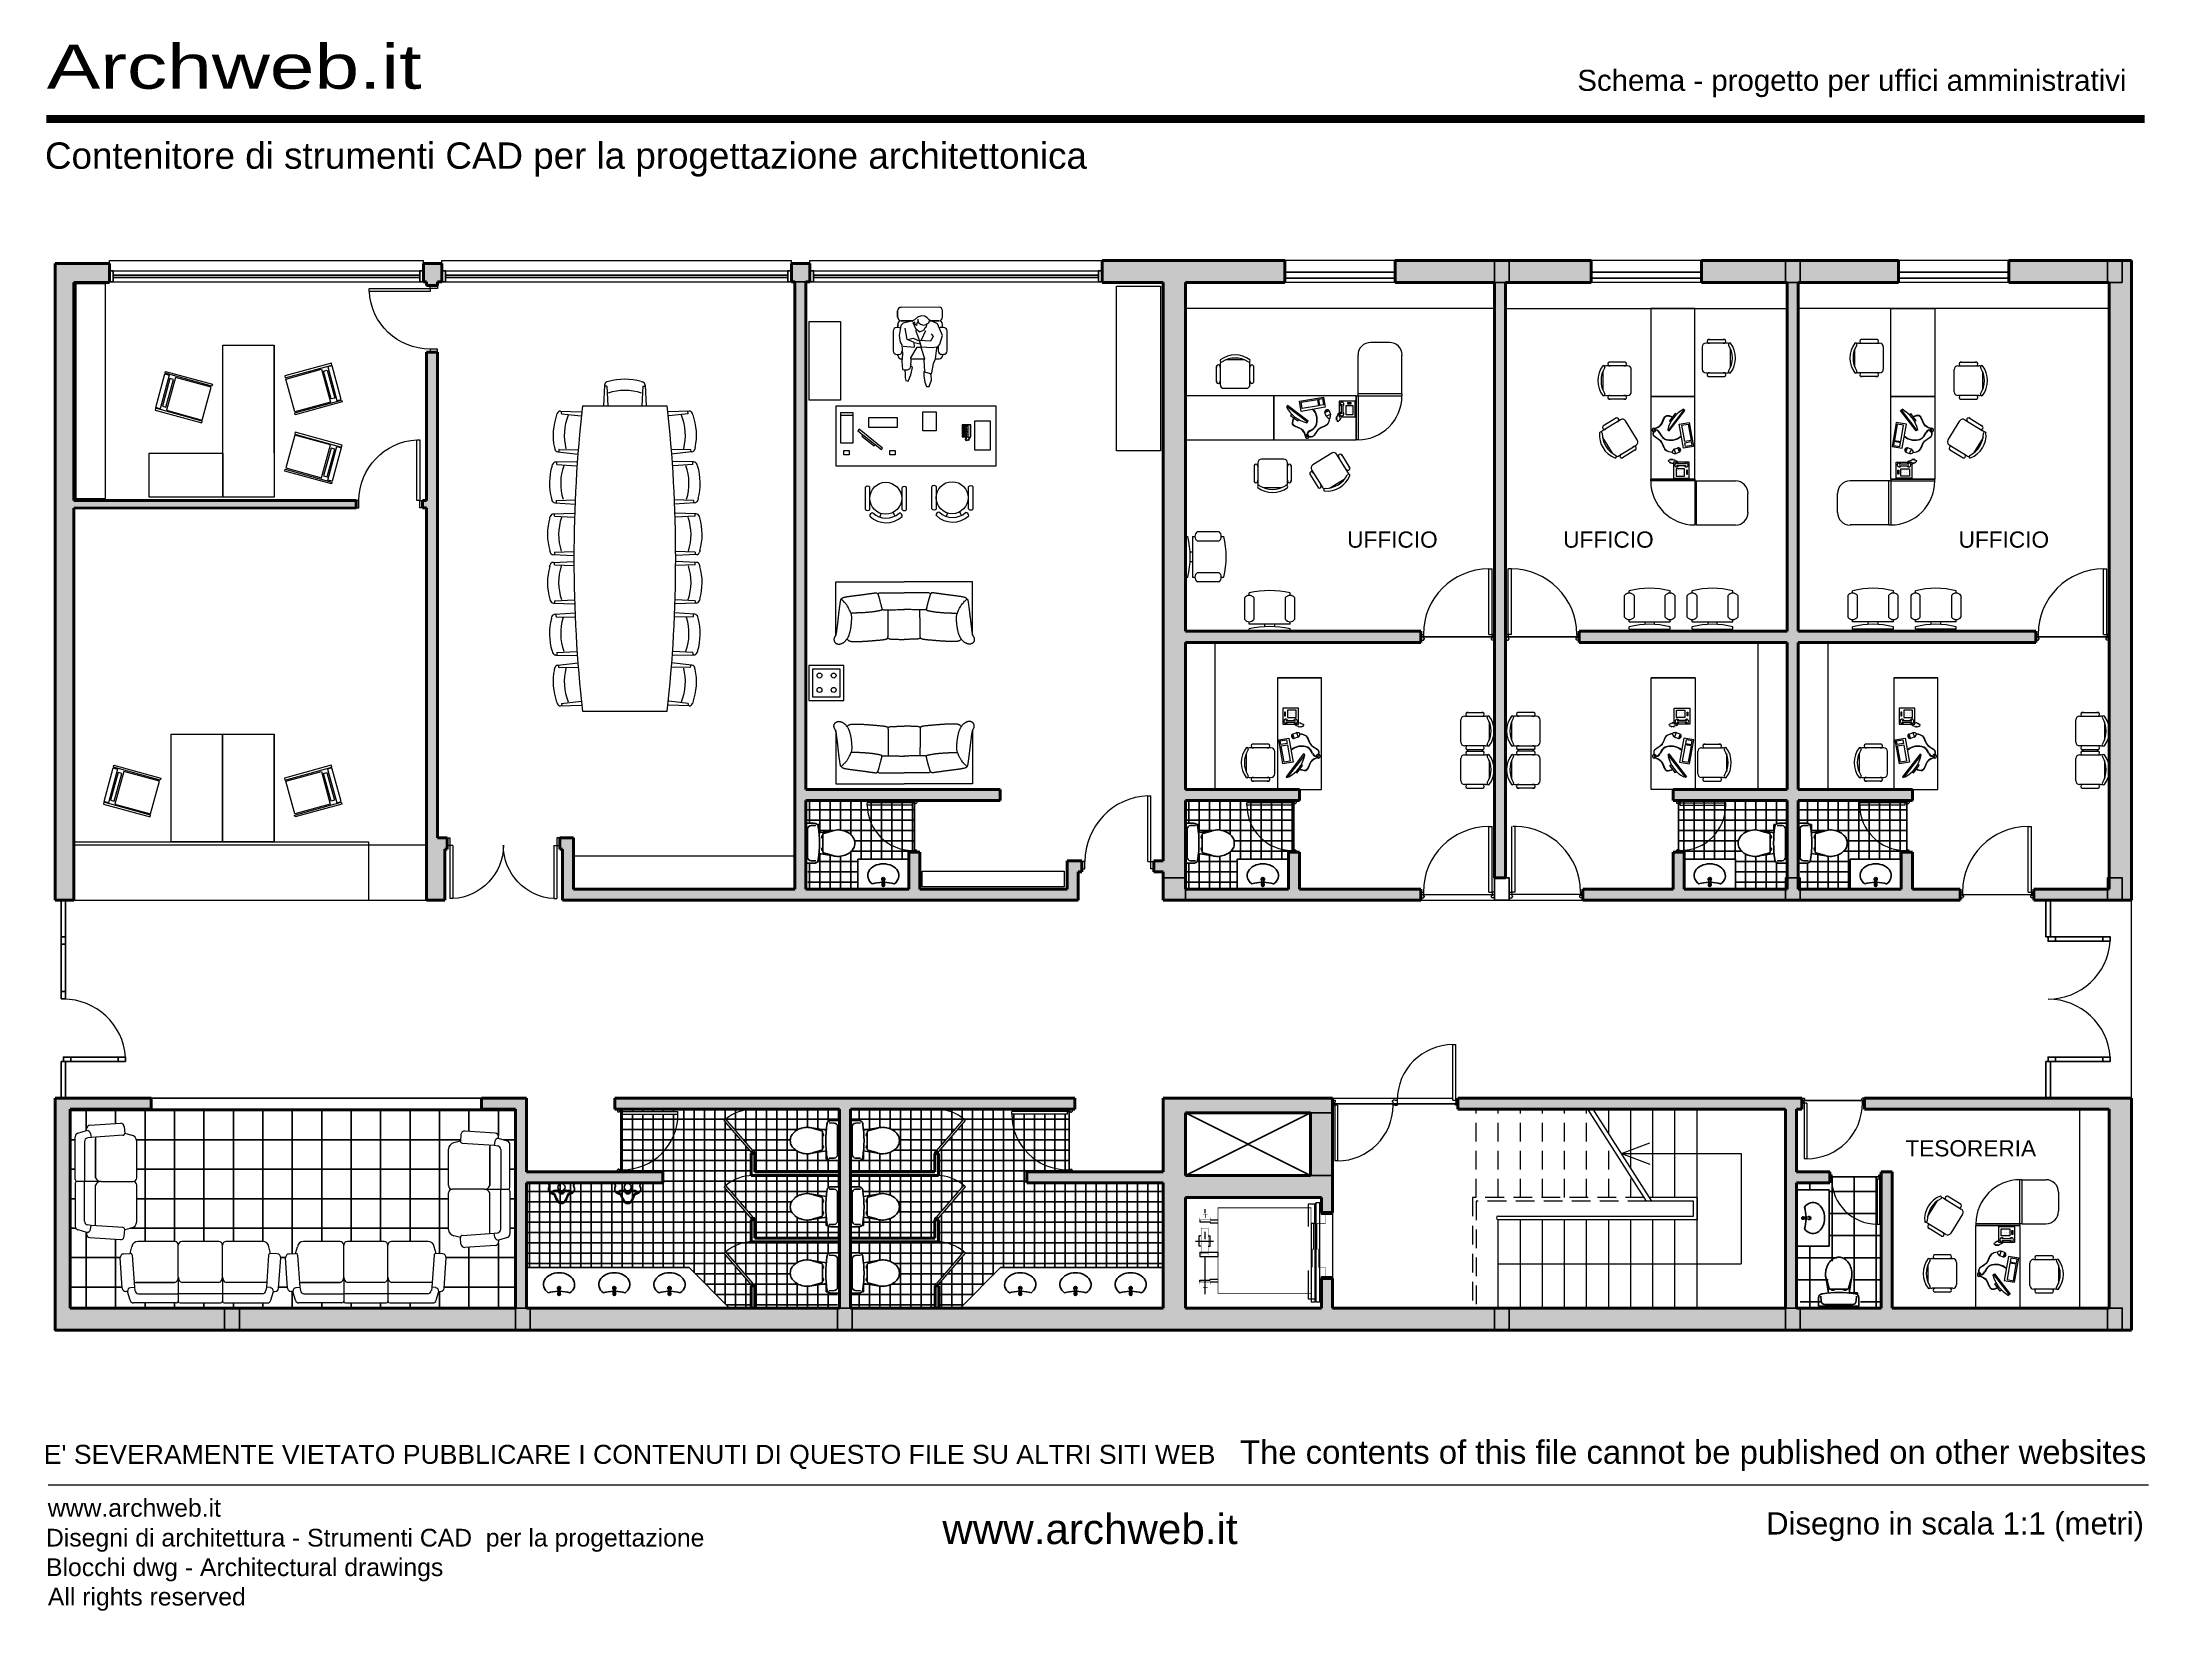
# Model space of a CAD drawing. Header units: millimetres. Extents: x 402.6 to 431.2, y 170 to 191.3.
import ezdxf

# ---------------------------------------------------------------- set-up
doc = ezdxf.new("R2010")
doc.units = ezdxf.units.MM
for name, pattern in [('TRATTEGGIATA', [19.05, 12.7, -6.35]), ('TRATTEGGIATA2', [9.525, 6.35, -3.175]), ('TRATTO-PUNTO', [1, 0.5, -0.25, 0, -0.25])]:
    doc.linetypes.add(name, pattern=pattern)
for name, color, linetype, lineweight in [('ARREDI attrezzature - furniture', 175, 'Continuous', 9), ('MURATURA sezioni - section wall', 7, 'Continuous', 40), ('PORTE finestre - doors windows', 252, 'Continuous', 5), ('PROIEZIONI - projections', 145, 'Continuous', 9), ('PROIEZIONI finissime - fine lines', 251, 'Continuous', 9), ('PROIEZIONI Tratteggiate - dashed', 1, 'TRATTEGGIATA2', 9), ('SCRITTE - TXT', 252, 'Continuous', 5), ('SEZIONI medie - small section', 2, 'Continuous', 25), ('www.archweb.it - All rights reserved', 2, 'Continuous', 5)]:
    doc.layers.add(name, color=color, linetype=linetype, lineweight=lineweight)
doc.layers.add('MURATURE tratteggi - hatch wall', color=253, linetype='Continuous', true_color=0xa8a8a8)
doc.layers.add('VETRATE sezioni - windows sections', color=171, linetype='Continuous', true_color=0x4d79ff)
doc.layers.add('PAVIMENTI - flooring', color=250, linetype='Continuous')
doc.layers.add('SANITARI', color=175, linetype='Continuous')
doc.layers.add('PILASTRI - structure', color=7, linetype='Continuous', plot=False)
doc.styles.get("Standard").update_dxf_attribs({"font": 'arial.ttf'})
pattern_1 = [(0, (0, 0), (0, 0.14), []), (90, (0, 0), (-0.14, 0), [])]

msp = doc.modelspace()

# ---------------------------------------------------------------- texts
at = {"layer": 'SCRITTE - TXT'}
for s, p in [('UFFICIO', (420.329, 184.443)), ('UFFICIO', (423.263, 184.443)), ('UFFICIO', (428.634, 184.443)), ('TESORERIA', (427.911, 176.175))]:
    msp.add_text(s, height=0.22, dxfattribs=at).set_placement(p)
at = {"layer": 'www.archweb.it - All rights reserved', "color": 7, "width": 1.3}
msp.add_text('Archweb.it', height=0.6005, dxfattribs=at).set_placement((402.665, 190.677))
at = {"layer": 'www.archweb.it - All rights reserved', "color": 2}
msp.add_text('Schema - progetto per uffici amministrativi', height=0.28594, dxfattribs=at).set_placement((423.455, 190.648))
at = {"layer": 'www.archweb.it - All rights reserved', "color": 253}
msp.add_text('Contenitore di strumenti CAD per la progettazione architettonica', height=0.35742, dxfattribs=at).set_placement((402.641, 189.59))
at = {"layer": 'www.archweb.it - All rights reserved', "color": 1}
msp.add_text('The contents of this file cannot be published on other websites', height=0.31896, dxfattribs=at).set_placement((418.874, 171.999))
at = {"layer": 'www.archweb.it - All rights reserved', "color": 7}
msp.add_text("E' SEVERAMENTE VIETATO PUBBLICARE I CONTENUTI DI QUESTO FILE SU ALTRI SITI WEB", height=0.25811, dxfattribs=at).set_placement((402.624, 171.999))
at = {"layer": 'www.archweb.it - All rights reserved', "color": 251}
for s, height, p in [('www.archweb.it', 0.24051, (402.679, 171.281)), ('Disegni di architettura - Strumenti CAD  per la progettazione', 0.24051, (402.654, 170.876)), ('Disegno in scala 1:1 (metri)', 0.30184, (426.02, 171.039)), ('Blocchi dwg - Architectural drawings', 0.24051, (402.655, 170.475)), ('All rights reserved', 0.24051, (402.68, 170.075))]:
    msp.add_text(s, height=height, dxfattribs=at).set_placement(p)
at = {"layer": 'www.archweb.it - All rights reserved'}
msp.add_text('www.archweb.it', height=0.41001, dxfattribs=at).set_placement((414.83, 170.909))

# ---------------------------------------------------------------- blocks, each defined once
blk = doc.blocks.new('PA145')
at = {"layer": 'PORTE finestre - doors windows', "color": 2}
for p, q in [((-1.49, -0.1), (-1.49, 0.724)), ((-1.45, 0), (-1.45, 0.724)), ((-0.08, 0), (-0.08, 0.724)), ((-0.04, -0.1), (-0.04, 0.724)), ((-1.45, 0), (-1.53, 0)), ((-0.08, 0), (0, 0)), ((-1.53, -0.1), (-1.49, -0.1)), ((0, -0.1), (-0.04, -0.1))]:
    blk.add_line(p, q, dxfattribs=at)
at = {"layer": 'PORTE finestre - doors windows', "color": 2, "ltscale": 0.5}
for p, q in [((-1.45, 0.724), (-1.49, 0.724)), ((-0.08, 0.724), (-0.04, 0.724)), ((-1.53, -0.1), (-1.53, 0)), ((0, -0.1), (0, 0))]:
    blk.add_line(p, q, dxfattribs=at)
at = {"layer": 'PORTE finestre - doors windows', "color": 251}
for centre, start, end in [((-1.489, 0), 359.976, 86.8925), ((-0.041, 0), 93.1075, 180.024)]:
    blk.add_arc(centre, 0.724, start, end, dxfattribs=at)
blk = doc.blocks.new('PMA_0.825')
at = {"layer": 'PORTE finestre - doors windows', "color": 2, "linetype": 'ByBlock', "ltscale": 0.5}
for points in [[(0.04, 0.1), (0.08, 0.1), (0.08, 0.925), (0.04, 0.925)], [(0, 0), (0.04, 0), (0.04, 0.1), (0, 0.1)], [(0.905, 0), (0.865, 0), (0.865, 0.1), (0.905, 0.1)]]:
    blk.add_lwpolyline(points, close=True, dxfattribs=at)
at = {"layer": 'PORTE finestre - doors windows', "color": 251, "linetype": 'ByBlock'}
blk.add_arc((0.04, 0.1), 0.825, 0, 87.2209, dxfattribs=at)
blk = doc.blocks.new('A$C14CB435F')
at = {"layer": 'ARREDI attrezzature - furniture', "linetype": 'Continuous'}
for p, q in [((-0.18, 1.95), (-0.191, 1.719)), ((-0.155, 1.938), (-0.182, 1.938)), ((-0.154, 1.938), (-0.144, 1.719)), ((-0.136, 1.991), (-0.152, 1.987)), ((0.232, 1.991), (0.248, 1.987)), ((0.25, 1.938), (0.24, 1.719)), ((0.251, 1.938), (0.274, 1.938)), ((0.277, 1.95), (0.287, 1.719)), ((-0.673, 1.658), (-0.441, 1.652)), ((-0.663, 1.632), (-0.661, 1.659)), ((-0.428, 1.719), (0.524, 1.719)), ((0.769, 1.658), (0.537, 1.652)), ((0.759, 1.632), (0.757, 1.659)), ((-0.717, 1.617), (-0.711, 1.632)), ((-0.662, 1.63), (-0.444, 1.606)), ((0.758, 1.63), (0.541, 1.606)), ((0.813, 1.617), (0.807, 1.632)), ((-0.743, 1.25), (-0.739, 1.233)), ((-0.705, 1.202), (-0.474, 1.176)), ((-0.691, 1.227), (-0.693, 1.204)), ((-0.69, 1.228), (-0.471, 1.223)), ((0.786, 1.228), (0.567, 1.223)), ((0.801, 1.202), (0.57, 1.176)), ((0.787, 1.227), (0.789, 1.204)), ((0.839, 1.25), (0.835, 1.233)), ((-0.769, 1.044), (-0.763, 1.06)), ((-0.727, 1.088), (-0.495, 1.093)), ((-0.715, 1.061), (-0.715, 1.089)), ((-0.714, 1.06), (-0.496, 1.046)), ((0.823, 1.088), (0.591, 1.093)), ((0.81, 1.06), (0.592, 1.046)), ((0.811, 1.061), (0.811, 1.089)), ((0.865, 1.044), (0.859, 1.06)), ((-0.794, 0.461), (-0.789, 0.477)), ((-0.776, 0.676), (-0.771, 0.66)), ((-0.753, 0.505), (-0.521, 0.515)), ((-0.741, 0.479), (-0.741, 0.507)), ((-0.74, 0.478), (-0.522, 0.468)), ((-0.736, 0.631), (-0.504, 0.616)), ((-0.723, 0.656), (-0.724, 0.633)), ((-0.722, 0.657), (-0.503, 0.663)), ((0.818, 0.657), (0.6, 0.663)), ((0.832, 0.631), (0.6, 0.616)), ((0.849, 0.505), (0.617, 0.515)), ((0.836, 0.478), (0.618, 0.468)), ((0.819, 0.656), (0.82, 0.633)), ((0.837, 0.479), (0.837, 0.507)), ((0.872, 0.676), (0.867, 0.66)), ((0.89, 0.461), (0.885, 0.477)), ((-0.796, 0.093), (-0.791, 0.077)), ((-0.755, 0.048), (-0.523, 0.037)), ((-0.743, 0.074), (-0.743, 0.05)), ((-0.742, 0.075), (-0.523, 0.084)), ((0.838, 0.075), (0.619, 0.084)), ((0.851, 0.048), (0.619, 0.037)), ((0.839, 0.074), (0.839, 0.05)), ((0.892, 0.093), (0.887, 0.077)), ((-0.796, -0.084), (-0.791, -0.068)), ((-0.755, -0.04), (-0.523, -0.028)), ((-0.743, -0.065), (-0.743, -0.042)), ((-0.742, -0.066), (-0.523, -0.075)), ((0.851, -0.04), (0.619, -0.028)), ((0.838, -0.066), (0.619, -0.075)), ((0.839, -0.065), (0.839, -0.042)), ((0.892, -0.084), (0.887, -0.068)), ((-0.794, -0.452), (-0.789, -0.468)), ((-0.741, -0.471), (-0.741, -0.498)), ((-0.74, -0.47), (-0.522, -0.459)), ((0.836, -0.47), (0.618, -0.459)), ((0.837, -0.471), (0.837, -0.498)), ((0.89, -0.452), (0.885, -0.468)), ((-0.776, -0.667), (-0.771, -0.651)), ((-0.753, -0.496), (-0.521, -0.506)), ((-0.736, -0.622), (-0.504, -0.607)), ((-0.723, -0.648), (-0.724, -0.624)), ((-0.722, -0.649), (-0.503, -0.654)), ((0.832, -0.622), (0.6, -0.607)), ((0.818, -0.649), (0.6, -0.654)), ((0.849, -0.496), (0.617, -0.506)), ((0.819, -0.648), (0.82, -0.624)), ((0.872, -0.667), (0.867, -0.651)), ((-0.769, -1.035), (-0.763, -1.051)), ((-0.727, -1.079), (-0.495, -1.084)), ((-0.715, -1.053), (-0.715, -1.08)), ((-0.714, -1.052), (-0.496, -1.038)), ((-0.705, -1.194), (-0.474, -1.167)), ((0.801, -1.194), (0.57, -1.167)), ((0.823, -1.079), (0.591, -1.084)), ((0.81, -1.052), (0.592, -1.038)), ((0.811, -1.053), (0.811, -1.08)), ((0.865, -1.035), (0.859, -1.051)), ((-0.743, -1.241), (-0.739, -1.224)), ((-0.691, -1.219), (-0.693, -1.195)), ((-0.69, -1.22), (-0.471, -1.214)), ((0.786, -1.22), (0.567, -1.214)), ((0.787, -1.219), (0.789, -1.195)), ((0.839, -1.241), (0.835, -1.224)), ((-0.717, -1.608), (-0.711, -1.624)), ((-0.673, -1.649), (-0.441, -1.644)), ((-0.663, -1.623), (-0.661, -1.65)), ((-0.662, -1.622), (-0.444, -1.597)), ((0.769, -1.649), (0.537, -1.644)), ((0.758, -1.622), (0.541, -1.597)), ((0.759, -1.623), (0.757, -1.65)), ((0.813, -1.608), (0.807, -1.624)), ((-0.428, -1.71), (0.524, -1.71))]:
    blk.add_line(p, q, dxfattribs=at)
for centre, radius, start, end in [((-0.141, 1.949), 0.0397, 106.4102, 177.4681), ((-0.155, 1.938), 0.000994, 2.7006, 90), ((0.048, 1.33), 0.687, 74.4746, 105.5254), ((0.237, 1.949), 0.0397, 2.5325, 73.586), ((0.251, 1.938), 0.000994, 90, 177.2994), ((-0.674, 1.619), 0.0397, 88.5513, 159.5913), ((14.955, 0.004), 15.478, 173.6403, 186.3597), ((14.955, 0.004), 15.478, 173.6403, 186.3597), ((0.048, 1.295), 0.597, 71.5818, 108.419), ((-14.859, 0.004), 15.478, 353.6403, 6.3597), ((0.77, 1.619), 0.0397, 20.404, 91.4483), ((-0.07, 1.387), 0.687, 160.485, 191.5355), ((-0.662, 1.631), 0.000994, 176.1859, 263.4802), ((-0.035, 1.385), 0.597, 157.5917, 194.4288), ((0.131, 1.385), 0.597, 345.5712, 22.4083), ((0.758, 1.631), 0.000994, 277.0578, 3.7782), ((0.166, 1.387), 0.687, 348.4646, 19.5147), ((-0.7, 1.242), 0.0397, 192.4407, 263.476), ((-0.69, 1.227), 0.000994, 88.9191, 176.2218), ((0.786, 1.227), 0.000984, 3.8141, 91.0912), ((0.796, 1.242), 0.0397, 276.5375, 347.5593), ((-0.111, 0.847), 0.687, 163.3378, 194.3887), ((-0.726, 1.048), 0.0397, 91.3942, 162.4425), ((-0.714, 1.061), 0.000994, 178.9191, 266.2218), ((-0.075, 0.846), 0.597, 160.4448, 197.2819), ((0.171, 0.846), 0.597, 342.7181, 19.5552), ((0.81, 1.061), 0.000984, 273.2705, 1.0912), ((0.822, 1.048), 0.0397, 17.5575, 88.5923), ((0.207, 0.847), 0.687, 345.6113, 16.6622), ((-0.751, 0.466), 0.0397, 92.315, 163.363), ((-0.733, 0.67), 0.0397, 195.2872, 266.3156), ((-0.74, 0.479), 0.000994, 179.4595, 267.2994), ((-0.722, 0.656), 0.000994, 91.0809, 178.9191), ((0.818, 0.656), 0.000994, 1.0809, 88.3789), ((0.829, 0.67), 0.0397, 273.6835, 344.7164), ((0.836, 0.479), 0.000994, 273.2397, 0.5405), ((0.847, 0.466), 0.0397, 16.65, 87.685), ((-0.133, 0.274), 0.687, 164.249, 195.2988), ((-0.098, 0.274), 0.597, 161.3548, 198.192), ((0.194, 0.274), 0.597, 341.808, 18.6452), ((0.229, 0.274), 0.687, 344.7012, 15.751), ((-0.753, 0.088), 0.0397, 196.2001, 267.2376), ((-0.742, 0.074), 0.000994, 92.1611, 179.4595), ((0.838, 0.074), 0.000994, 0.5405, 87.8389), ((0.849, 0.088), 0.0397, 272.7624, 343.7999), ((-0.133, -0.266), 0.687, 164.7019, 195.7517), ((-0.753, -0.079), 0.0397, 92.7624, 163.7999), ((-0.742, -0.065), 0.000994, 180.5405, 267.8389), ((-0.098, -0.266), 0.597, 161.808, 198.6452), ((0.194, -0.266), 0.597, 341.3548, 18.192), ((0.838, -0.065), 0.000994, 272.1611, 359.4595), ((0.849, -0.079), 0.0397, 16.2001, 87.2376), ((0.229, -0.266), 0.687, 344.2483, 15.2981), ((-0.751, -0.457), 0.0397, 196.637, 267.685), ((-0.74, -0.471), 0.000994, 92.7006, 180.5405), ((0.836, -0.471), 0.000994, 359.4595, 87.2994), ((0.847, -0.457), 0.0397, 272.3155, 343.3591), ((-0.111, -0.838), 0.687, 165.6113, 196.6615), ((-0.733, -0.661), 0.0397, 93.6835, 164.7164), ((-0.722, -0.648), 0.000984, 181.0912, 268.9088), ((-0.075, -0.837), 0.597, 162.7181, 199.5552), ((0.171, -0.837), 0.597, 340.4448, 17.2819), ((0.818, -0.648), 0.000994, 271.6211, 358.9191), ((0.829, -0.661), 0.0397, 15.2836, 86.3165), ((0.207, -0.838), 0.687, 343.3385, 14.3887), ((-0.726, -1.039), 0.0397, 197.5575, 268.6058), ((-0.714, -1.053), 0.000994, 93.7782, 181.0809), ((0.81, -1.053), 0.000994, 358.9191, 86.7603), ((0.822, -1.039), 0.0397, 271.4077, 342.4425), ((-0.07, -1.378), 0.687, 168.4645, 199.515), ((-0.7, -1.233), 0.0397, 96.524, 167.5593), ((-0.69, -1.219), 0.000994, 184.316, 271.0809), ((-0.035, -1.376), 0.597, 165.5712, 202.4083), ((0.131, -1.376), 0.597, 337.5917, 14.4288), ((0.786, -1.219), 0.000994, 268.9191, 355.684), ((0.796, -1.233), 0.0397, 12.4407, 83.4625), ((0.166, -1.378), 0.687, 340.485, 11.5355), ((-0.674, -1.61), 0.0397, 200.4214, 271.4483), ((-0.662, -1.623), 0.000994, 96.4588, 183.7782), ((0.758, -1.623), 0.000994, 356.1859, 83.4802), ((0.77, -1.61), 0.0397, 268.5513, 339.5913)]:
    blk.add_arc(centre, radius, start, end, dxfattribs=at)

# ---------------------------------------------------------------- hatches: boundary and pattern name
at = {"layer": 'MURATURE tratteggi - hatch wall'}
h = msp.add_hatch(color=256, dxfattribs=at)
h.dxf.hatch_style = 1
h.paths.add_polyline_path([(413.031, 188.304), (412.781, 188.304), (412.781, 188.054), (412.826, 188.054), (412.826, 179.807), (409.821, 179.807), (409.821, 180.5), (409.632, 180.5), (409.632, 180.35), (409.671, 180.35), (409.671, 179.657), (416.675, 179.657), (416.675, 180.039), (416.726, 180.039), (416.726, 180.189), (416.525, 180.189), (416.525, 179.807), (414.526, 179.807), (414.526, 180.307), (414.376, 180.307), (414.376, 179.807), (412.976, 179.807), (412.976, 181.007), (415.617, 181.007), (415.617, 181.157), (412.976, 181.157), (412.976, 188.054), (413.031, 188.054)])
h.paths.add_polyline_path([(408.031, 188.304), (407.781, 188.304), (407.781, 188.054), (407.821, 188.054), (407.821, 188.005), (407.971, 188.005), (407.971, 188.054), (408.031, 188.054)])
h.paths.add_polyline_path([(407.971, 187.1), (407.821, 187.1), (407.821, 185.083), (407.771, 185.083), (407.771, 184.983), (407.821, 184.983), (407.821, 179.657), (408.071, 179.657), (408.071, 180.35), (408.102, 180.35), (408.102, 180.5), (407.971, 180.5)])
h.paths.add_polyline_path([(403.031, 188.044), (403.516, 188.044), (403.516, 188.305), (402.781, 188.305), (402.781, 179.657), (403.031, 179.657), (403.031, 184.982), (406.866, 184.983), (406.866, 185.083), (403.031, 185.083)])
h.paths.add_polyline_path([(419.481, 188.344), (416.999, 188.344), (416.999, 188.044), (417.831, 188.044), (417.831, 180.189), (417.701, 180.189), (417.701, 180.039), (417.831, 180.039), (417.831, 179.657), (421.331, 179.657), (421.331, 179.807), (419.681, 179.807), (419.681, 180.307), (419.531, 180.307), (419.531, 179.807), (418.131, 179.807), (418.131, 181.007), (419.681, 181.007), (419.681, 181.157), (418.131, 181.157), (418.131, 183.157), (421.331, 183.157), (421.331, 183.307), (418.131, 183.307), (418.131, 188.044), (419.481, 188.044)])
h.paths.add_polyline_path([(423.643, 188.344), (420.981, 188.344), (420.981, 188.044), (422.331, 188.044), (422.331, 179.957), (422.481, 179.957), (422.481, 188.044), (423.643, 188.044)])
h.paths.add_polyline_path([(427.818, 188.344), (425.143, 188.344), (425.143, 188.044), (426.306, 188.044), (426.306, 183.307), (423.481, 183.307), (423.481, 183.157), (426.306, 183.157), (426.306, 181.157), (424.756, 181.157), (424.756, 181.007), (426.306, 181.007), (426.306, 179.807), (424.906, 179.807), (424.906, 180.307), (424.756, 180.307), (424.756, 179.807), (423.531, 179.807), (423.531, 179.657), (428.655, 179.657), (428.655, 179.807), (428.006, 179.807), (428.006, 180.307), (427.856, 180.307), (427.856, 179.807), (426.456, 179.807), (426.456, 181.007), (428.006, 181.007), (428.006, 181.157), (426.456, 181.157), (426.456, 183.157), (429.681, 183.157), (429.681, 183.307), (426.456, 183.307), (426.456, 188.044), (427.818, 188.044)])
h.paths.add_polyline_path([(430.981, 188.344), (429.318, 188.344), (429.318, 188.044), (430.681, 188.044), (430.681, 179.807), (429.655, 179.807), (429.655, 179.657), (430.981, 179.657)])
h.paths.add_polyline_path([(430.981, 176.965), (427.355, 176.965), (427.355, 176.815), (430.681, 176.815), (430.681, 174.115), (427.731, 174.115), (427.731, 175.965), (427.581, 175.965), (427.581, 174.115), (426.431, 174.115), (426.431, 175.815), (426.887, 175.815), (426.887, 175.965), (426.431, 175.965), (426.431, 176.815), (426.505, 176.815), (426.505, 176.965), (421.831, 176.965), (421.831, 176.815), (426.281, 176.815), (426.281, 174.115), (420.131, 174.115), (420.131, 174.515), (419.981, 174.515), (419.981, 174.115), (418.131, 174.115), (418.131, 175.615), (419.981, 175.615), (419.981, 175.415), (420.131, 175.415), (420.131, 176.965), (417.831, 176.965), (417.831, 175.965), (415.979, 175.965), (415.979, 175.815), (417.831, 175.815), (417.831, 174.115), (413.581, 174.115), (413.581, 176.815), (416.629, 176.815), (416.629, 176.965), (410.382, 176.965), (410.382, 176.815), (413.431, 176.815), (413.431, 174.115), (409.181, 174.115), (409.181, 175.815), (411.032, 175.815), (411.032, 175.965), (409.181, 175.965), (409.181, 176.965), (408.568, 176.965), (408.568, 176.815), (409.031, 176.815), (409.031, 174.115), (402.981, 174.115), (402.981, 176.815), (404.085, 176.815), (404.085, 176.965), (402.781, 176.965), (402.781, 173.815), (430.981, 173.815)])
h.paths.add_polyline_path([(419.831, 176.765), (419.831, 175.915), (418.131, 175.915), (418.131, 176.765)], flags=16)
at = {"layer": 'PAVIMENTI - flooring'}
h = msp.add_hatch(dxfattribs=at)
h.set_pattern_fill('_USER', color=256, scale=0.14, style=0, double=1, pattern_type=0)
h.set_pattern_definition([(0, (-5.15485, 4e-05), (0, 0.14), []), (90, (-5.15485, 4e-05), (-0.14, 0), [])])
h.paths.add_polyline_path([(413.625, 180.362, -0.110468), (413.578, 180.307, -0.091357), (413.51, 180.268, -0.083251), (413.426, 180.249, -0.069464), (413.357, 180.257), (413.154, 180.288, -0.013532), (413.144, 180.21, -0.414361), (413.091, 180.157), (413.001, 180.157), (413.001, 179.807), (413.68, 179.807), (413.68, 180.21), (414.376, 180.21), (414.376, 180.307), (414.451, 180.307), (414.451, 181.007), (412.976, 181.007), (412.976, 180.702), (413.091, 180.702, -0.294145), (413.139, 180.671), (413.139, 180.683), (413.156, 180.683), (413.156, 180.587, 0.026908), (413.153, 180.582, -0.001904), (413.154, 180.571), (413.349, 180.601, -0.077173), (413.426, 180.609, -0.083251), (413.51, 180.59, -0.091357), (413.578, 180.552, -0.110468), (413.625, 180.497, -0.114706), (413.641, 180.429, -0.114706)])
h = msp.add_hatch(dxfattribs=at)
h.set_pattern_fill('_USER', color=256, scale=0.14, style=0, double=1, pattern_type=0)
h.set_pattern_definition(pattern_1)
h.paths.add_polyline_path([(418.78, 180.362, -0.110468), (418.733, 180.307, -0.091357), (418.665, 180.268, -0.083251), (418.581, 180.249, -0.069464), (418.512, 180.257), (418.309, 180.288, -0.013532), (418.299, 180.21, -0.414361), (418.246, 180.157), (418.156, 180.157), (418.156, 179.807), (418.835, 179.807), (418.835, 180.21), (419.531, 180.21), (419.531, 180.307), (419.606, 180.307), (419.606, 181.007), (418.131, 181.007), (418.131, 180.702), (418.246, 180.702, -0.294145), (418.294, 180.671), (418.294, 180.683), (418.311, 180.683), (418.311, 180.587, 0.026908), (418.308, 180.582, -0.001904), (418.309, 180.571), (418.504, 180.601, -0.077173), (418.581, 180.609, -0.083251), (418.665, 180.59, -0.091357), (418.733, 180.551, -0.110468), (418.78, 180.497, -0.114706), (418.796, 180.429, -0.114706)])
h = msp.add_hatch(dxfattribs=at)
h.set_pattern_fill('_USER', color=256, scale=0.14, style=0, double=1, pattern_type=0)
h.set_pattern_definition(pattern_1)
h.paths.add_polyline_path([(425.657, 180.362, 0.110468), (425.704, 180.307, 0.091357), (425.772, 180.268, 0.083251), (425.856, 180.249, 0.069464), (425.925, 180.257), (426.128, 180.288, 0.013532), (426.138, 180.21, 0.414361), (426.191, 180.157), (426.281, 180.157), (426.281, 179.807), (425.602, 179.807), (425.602, 180.21), (424.906, 180.21), (424.906, 180.307), (424.831, 180.307), (424.831, 181.007), (426.306, 181.007), (426.306, 180.702), (426.191, 180.702, 0.294145), (426.143, 180.671), (426.143, 180.683), (426.126, 180.683), (426.126, 180.587, -0.026908), (426.129, 180.582, 0.001904), (426.128, 180.571), (425.933, 180.601, 0.077173), (425.856, 180.609, 0.083251), (425.772, 180.59, 0.091357), (425.704, 180.551, 0.110468), (425.657, 180.497, 0.114706), (425.641, 180.429, 0.114706)])
h = msp.add_hatch(dxfattribs=at)
h.set_pattern_fill('_USER', color=256, scale=0.14, style=0, double=1, pattern_type=0)
h.set_pattern_definition(pattern_1)
h.paths.add_polyline_path([(427.105, 180.362, -0.110468), (427.058, 180.307, -0.091357), (426.99, 180.268, -0.083251), (426.906, 180.249, -0.069464), (426.837, 180.257), (426.634, 180.288, -0.013532), (426.624, 180.21, -0.414361), (426.571, 180.157), (426.481, 180.157), (426.481, 179.807), (427.16, 179.807), (427.16, 180.21), (427.856, 180.21), (427.856, 180.307), (427.931, 180.307), (427.931, 181.007), (426.456, 181.007), (426.456, 180.702), (426.571, 180.702, -0.294145), (426.619, 180.671), (426.619, 180.683), (426.636, 180.683), (426.636, 180.587, 0.026908), (426.633, 180.582, -0.001904), (426.634, 180.571), (426.829, 180.601, -0.077173), (426.906, 180.609, -0.083251), (426.99, 180.59, -0.091357), (427.058, 180.551, -0.110468), (427.105, 180.497, -0.114706), (427.121, 180.429, -0.114706)])
h = msp.add_hatch(dxfattribs=at)
h.set_pattern_fill('_USER', color=256, scale=0.4, angle=90, double=1, pattern_type=0)
h.set_pattern_definition([(90, (0, 0), (-0.4, 0), []), (180, (0, 0), (0, -0.4), [])])
h.paths.add_polyline_path([(409.031, 176.815), (408.568, 176.815), (404.085, 176.815), (402.981, 176.815), (402.981, 174.115), (409.031, 174.115)])
h.paths.add_polyline_path([(403.887, 175.885, -0.414214), (403.837, 175.835, -0.414214), (403.887, 175.785), (403.887, 175.289, -0.372588), (403.814, 175.205), (403.724, 175.182), (403.718, 175.091, -0.414214), (403.665, 175.045), (403.252, 175.072, -0.394867), (403.205, 175.122), (403.205, 175.144), (403.087, 175.18, -0.33005), (403.052, 175.227), (403.052, 175.81, -0.414214), (403.077, 175.835, -0.414214), (403.052, 175.86), (403.052, 176.443, -0.33005), (403.087, 176.491), (403.205, 176.527), (403.205, 176.548, -0.394867), (403.252, 176.598), (403.665, 176.625, -0.414214), (403.718, 176.579), (403.724, 176.489), (403.814, 176.465, -0.372588), (403.887, 176.381)], flags=16)
h.paths.add_polyline_path([(403.402, 175.835, -0.020175), (403.396, 175.835, 0.302776), (403.327, 175.785), (403.327, 175.233), (403.267, 175.237), (403.219, 175.246, -0.366122), (403.177, 175.295), (403.177, 175.835), (403.177, 176.375, -0.366122), (403.219, 176.425), (403.267, 176.433), (403.327, 176.437), (403.327, 175.885, 0.302776), (403.396, 175.835, -0.020175)], flags=0)
h.paths.add_polyline_path([(405.002, 175.02, -0.414214), (405.052, 174.97, -0.414214), (405.102, 175.02), (405.598, 175.02, -0.372588), (405.683, 174.947), (405.706, 174.857), (405.796, 174.851, -0.414214), (405.843, 174.798), (405.815, 174.385, -0.394867), (405.765, 174.339), (405.744, 174.339), (405.708, 174.22, -0.33005), (405.66, 174.185), (405.077, 174.185, -0.414214), (405.052, 174.21, -0.414214), (405.027, 174.185), (404.477, 174.185, -0.414214), (404.452, 174.21, -0.414214), (404.427, 174.185), (403.845, 174.185, -0.33005), (403.797, 174.22), (403.761, 174.339), (403.74, 174.339, -0.394867), (403.69, 174.385), (403.662, 174.798, -0.414214), (403.709, 174.851), (403.799, 174.857), (403.822, 174.947, -0.372588), (403.906, 175.02), (404.402, 175.02, -0.414214), (404.452, 174.97, -0.414214), (404.502, 175.02)], flags=16)
h.paths.add_polyline_path([(404.452, 174.535, -0.020175), (404.452, 174.529, 0.302776), (404.502, 174.46), (405.002, 174.46, 0.302776), (405.052, 174.529, -0.020175), (405.052, 174.535, -0.020175), (405.052, 174.529, 0.302776), (405.102, 174.46), (405.654, 174.46), (405.65, 174.4), (405.642, 174.352, -0.366122), (405.593, 174.31), (404.452, 174.31), (403.912, 174.31, -0.366122), (403.863, 174.352), (403.855, 174.4), (403.851, 174.46), (404.402, 174.46, 0.302776), (404.452, 174.529, -0.020175)], flags=0)
h.paths.add_polyline_path([(405.956, 174.851), (406.046, 174.857), (406.069, 174.947, -0.372588), (406.153, 175.02), (406.649, 175.02, -0.414214), (406.699, 174.97, -0.414214), (406.749, 175.02), (407.249, 175.02, -0.414214), (407.299, 174.97, -0.414214), (407.349, 175.02), (407.845, 175.02, -0.372588), (407.929, 174.947), (407.953, 174.857), (408.043, 174.851, -0.414214), (408.089, 174.798), (408.062, 174.385, -0.394867), (408.012, 174.339), (407.991, 174.339), (407.955, 174.22, -0.33005), (407.907, 174.185), (407.324, 174.185, -0.414214), (407.299, 174.21, -0.414214), (407.274, 174.185), (406.724, 174.185, -0.414214), (406.699, 174.21, -0.414214), (406.674, 174.185), (406.091, 174.185, -0.33005), (406.044, 174.22), (406.008, 174.339), (405.986, 174.339, -0.394867), (405.936, 174.385), (405.909, 174.798, -0.414214)], flags=16)
h.paths.add_polyline_path([(406.098, 174.46), (406.649, 174.46, 0.302776), (406.699, 174.529, -0.020175), (406.699, 174.535, -0.020175), (406.699, 174.529, 0.302776), (406.749, 174.46), (407.249, 174.46, 0.302776), (407.299, 174.529, -0.020175), (407.299, 174.535, -0.020175), (407.299, 174.529, 0.302776), (407.349, 174.46), (407.901, 174.46), (407.897, 174.4), (407.889, 174.352, -0.366122), (407.839, 174.31), (406.699, 174.31), (406.159, 174.31, -0.366122), (406.11, 174.352), (406.102, 174.4)], flags=0)
h.paths.add_polyline_path([(408.122, 176.274, -0.372588), (408.195, 176.358), (408.285, 176.382), (408.291, 176.472, -0.414214), (408.344, 176.518), (408.757, 176.491, -0.394867), (408.803, 176.441), (408.803, 176.42), (408.922, 176.384, -0.33005), (408.957, 176.336), (408.957, 175.753, -0.414214), (408.932, 175.728, -0.414214), (408.957, 175.703), (408.957, 175.121, -0.33005), (408.922, 175.073), (408.803, 175.037), (408.803, 175.015, -0.394867), (408.757, 174.966), (408.344, 174.938, -0.414214), (408.291, 174.985), (408.285, 175.075), (408.195, 175.098, -0.372588), (408.122, 175.182), (408.122, 175.678, -0.414214), (408.172, 175.728, -0.414214), (408.122, 175.778)], flags=16)
h.paths.add_polyline_path([(408.607, 175.728, -0.020175), (408.613, 175.728, 0.302776), (408.682, 175.778), (408.682, 176.33), (408.742, 176.326), (408.79, 176.318, -0.366122), (408.832, 176.268), (408.832, 175.728), (408.832, 175.188, -0.366122), (408.79, 175.139), (408.742, 175.131), (408.682, 175.127), (408.682, 175.678, 0.302776), (408.613, 175.728, -0.020175)], flags=0)
h = msp.add_hatch(dxfattribs=at)
h.set_pattern_fill('_USER', color=256, scale=0.14, style=0, double=1, pattern_type=0)
h.set_pattern_definition(pattern_1)
h.paths.add_polyline_path([(409.181, 174.665), (411.389, 174.665), (411.939, 174.115), (412.231, 174.115), (412.231, 174.415), (412.232, 174.415), (412.232, 174.436), (411.867, 174.861), (411.888, 174.879, -0.169865), (412.232, 175.015), (412.232, 175.315), (412.234, 175.315), (412.234, 175.336), (411.868, 175.761), (411.889, 175.779, -0.169187), (412.232, 175.915), (412.232, 176.215), (412.234, 176.215), (412.234, 176.236), (411.868, 176.661), (411.889, 176.679, -0.178241), (412.252, 176.815), (410.483, 176.815), (410.483, 176.787), (411.239, 176.787), (411.239, 176.749, -0.414214), (410.483, 175.993), (410.483, 175.965), (411.032, 175.965), (411.032, 175.815), (410.732, 175.815), (410.722, 175.775, 0.191102), (410.723, 175.768, -0.191102), (410.722, 175.775), (410.732, 175.815), (410.379, 175.815), (410.389, 175.775, -0.191103), (410.389, 175.768, 0.191103), (410.389, 175.775), (410.379, 175.815), (409.832, 175.815), (409.822, 175.775, 0.191102), (409.823, 175.768, -0.191102), (409.822, 175.775), (409.832, 175.815), (409.479, 175.815), (409.489, 175.775, -0.191101), (409.489, 175.768), (409.489, 175.768), (409.489, 175.768, -0.00003), (409.489, 175.768, 0.191102), (409.489, 175.775), (409.479, 175.815), (409.181, 175.815)])
h.paths.add_polyline_path([(412.254, 174.454), (412.232, 174.436), (412.263, 174.436), (412.263, 174.443), (412.274, 174.443), (412.281, 174.436), (412.281, 174.415), (412.281, 174.115), (413.406, 174.115), (413.406, 174.318), (413.316, 174.318, -0.294145), (413.268, 174.349), (413.268, 174.336), (413.251, 174.336), (413.251, 174.432, 0.026908), (413.254, 174.438, -0.001904), (413.253, 174.449), (413.058, 174.418, -0.077173), (412.981, 174.41, -0.083251), (412.897, 174.429, -0.091357), (412.829, 174.468, -0.110468), (412.782, 174.522, -0.114706), (412.766, 174.59, -0.114706), (412.782, 174.658, -0.110468), (412.829, 174.712, -0.091357), (412.897, 174.751, -0.083251), (412.981, 174.77, -0.069464), (413.05, 174.763), (413.253, 174.731, -0.013532), (413.263, 174.81, -0.414361), (413.316, 174.863), (413.431, 174.863), (413.431, 175.015), (412.251, 175.015, 0.178241), (411.888, 174.879)])
h.paths.add_polyline_path([(412.282, 175.065), (413.431, 175.065), (413.431, 175.218), (413.316, 175.218, -0.294145), (413.268, 175.249), (413.268, 175.236), (413.251, 175.236), (413.251, 175.332, 0.026908), (413.254, 175.338, -0.001904), (413.253, 175.349), (413.058, 175.318, -0.077173), (412.981, 175.31, -0.083251), (412.897, 175.329, -0.091357), (412.829, 175.368, -0.110468), (412.782, 175.422, -0.114706), (412.766, 175.49, -0.114706), (412.782, 175.558, -0.110468), (412.829, 175.612, -0.091357), (412.897, 175.651, -0.083251), (412.981, 175.67, -0.069464), (413.05, 175.663), (413.253, 175.631, -0.013532), (413.263, 175.71, -0.414361), (413.316, 175.763), (413.431, 175.763), (413.431, 175.915), (412.252, 175.915, 0.178241), (411.889, 175.779), (412.255, 175.354), (412.234, 175.336), (412.265, 175.336), (412.265, 175.343), (412.275, 175.343), (412.282, 175.336), (412.282, 175.315)])
h.paths.add_polyline_path([(412.234, 176.236), (412.265, 176.236), (412.265, 176.243), (412.275, 176.243), (412.282, 176.236), (412.282, 176.215), (412.282, 175.965), (413.431, 175.965), (413.431, 176.118), (413.316, 176.118, -0.294145), (413.268, 176.149), (413.268, 176.136), (413.251, 176.136), (413.251, 176.232, 0.026908), (413.254, 176.238, -0.001904), (413.253, 176.249), (413.058, 176.218, -0.077173), (412.981, 176.21, -0.083251), (412.897, 176.229, -0.091357), (412.829, 176.268, -0.110468), (412.782, 176.322, -0.114706), (412.766, 176.39, -0.114706), (412.782, 176.458, -0.110468), (412.829, 176.512, -0.091357), (412.897, 176.551, -0.083251), (412.981, 176.57, -0.069464), (413.05, 176.563), (413.253, 176.531, -0.013532), (413.263, 176.61, -0.414361), (413.316, 176.663), (413.431, 176.663), (413.431, 176.815), (412.252, 176.815, 0.178241), (411.889, 176.679), (412.255, 176.254)])
h.paths.add_polyline_path([(410.461, 175.993), (410.483, 175.993, 0.414214), (411.239, 176.749), (410.483, 176.749), (410.483, 176.787), (410.461, 176.787)], flags=17)
h = msp.add_hatch(dxfattribs=at)
h.set_pattern_fill('_USER', color=256, scale=0.14, style=0, double=1, pattern_type=0)
h.set_pattern_definition(pattern_1)
h.paths.add_polyline_path([(417.831, 174.665), (415.622, 174.665), (415.072, 174.115), (414.781, 174.115), (414.781, 174.415), (414.779, 174.415), (414.779, 174.436), (415.145, 174.861), (415.124, 174.879, 0.169865), (414.779, 175.015), (414.779, 175.315), (414.778, 175.315), (414.778, 175.336), (415.144, 175.761), (415.123, 175.779, 0.169187), (414.779, 175.915), (414.779, 176.215), (414.778, 176.215), (414.778, 176.236), (415.144, 176.661), (415.123, 176.679, 0.178241), (414.76, 176.815), (416.529, 176.815), (416.529, 176.787), (415.773, 176.787), (415.773, 176.749, 0.414214), (416.529, 175.993), (416.529, 175.965), (415.979, 175.965), (415.979, 175.815), (416.28, 175.815), (416.29, 175.775, -0.191102), (416.289, 175.768, 0.191102), (416.29, 175.775), (416.28, 175.815), (416.633, 175.815), (416.622, 175.775, 0.191103), (416.623, 175.768, -0.191103), (416.622, 175.775), (416.633, 175.815), (417.18, 175.815), (417.19, 175.775, -0.191102), (417.189, 175.768, 0.191102), (417.19, 175.775), (417.18, 175.815), (417.533, 175.815), (417.522, 175.775, 0.191101), (417.523, 175.768), (417.523, 175.768), (417.523, 175.768, 0.00003), (417.523, 175.768, -0.191102), (417.522, 175.775), (417.533, 175.815), (417.831, 175.815)])
h.paths.add_polyline_path([(414.758, 174.454), (414.779, 174.436), (414.748, 174.436), (414.748, 174.443), (414.738, 174.443), (414.731, 174.436), (414.731, 174.415), (414.731, 174.115), (413.606, 174.115), (413.606, 174.318), (413.696, 174.318, 0.294145), (413.744, 174.349), (413.744, 174.336), (413.761, 174.336), (413.761, 174.432, -0.026908), (413.758, 174.438, 0.001904), (413.759, 174.449), (413.954, 174.418, 0.077173), (414.031, 174.41, 0.083251), (414.115, 174.429, 0.091357), (414.183, 174.468, 0.110468), (414.23, 174.522, 0.114706), (414.246, 174.59, 0.114706), (414.23, 174.658, 0.110468), (414.183, 174.712, 0.091357), (414.115, 174.751, 0.083251), (414.031, 174.77, 0.069464), (413.962, 174.763), (413.759, 174.731, 0.013532), (413.749, 174.81, 0.414361), (413.696, 174.863), (413.581, 174.863), (413.581, 175.015), (414.761, 175.015, -0.178241), (415.124, 174.879)])
h.paths.add_polyline_path([(414.729, 175.065), (413.581, 175.065), (413.581, 175.218), (413.696, 175.218, 0.294145), (413.744, 175.249), (413.744, 175.236), (413.761, 175.236), (413.761, 175.332, -0.026908), (413.758, 175.338, 0.001904), (413.759, 175.349), (413.954, 175.318, 0.077173), (414.031, 175.31, 0.083251), (414.115, 175.329, 0.091357), (414.183, 175.368, 0.110468), (414.23, 175.422, 0.114706), (414.246, 175.49, 0.114706), (414.23, 175.558, 0.110468), (414.183, 175.612, 0.091357), (414.115, 175.651, 0.083251), (414.031, 175.67, 0.069464), (413.962, 175.663), (413.759, 175.631, 0.013532), (413.749, 175.71, 0.414361), (413.696, 175.763), (413.581, 175.763), (413.581, 175.915), (414.76, 175.915, -0.178241), (415.123, 175.779), (414.757, 175.354), (414.778, 175.336), (414.747, 175.336), (414.747, 175.343), (414.736, 175.343), (414.729, 175.336), (414.729, 175.315)])
h.paths.add_polyline_path([(414.778, 176.236), (414.747, 176.236), (414.747, 176.243), (414.736, 176.243), (414.729, 176.236), (414.729, 176.215), (414.729, 175.965), (413.581, 175.965), (413.581, 176.118), (413.696, 176.118, 0.294145), (413.744, 176.149), (413.744, 176.136), (413.761, 176.136), (413.761, 176.232, -0.026908), (413.758, 176.238, 0.001904), (413.759, 176.249), (413.954, 176.218, 0.077173), (414.031, 176.21, 0.083251), (414.115, 176.229, 0.091357), (414.183, 176.268, 0.110468), (414.23, 176.322, 0.114706), (414.246, 176.39, 0.114706), (414.23, 176.458, 0.110468), (414.183, 176.512, 0.091357), (414.115, 176.551, 0.083251), (414.031, 176.57, 0.069464), (413.962, 176.563), (413.759, 176.531, 0.013532), (413.749, 176.61, 0.414361), (413.696, 176.663), (413.581, 176.663), (413.581, 176.815), (414.76, 176.815, -0.178241), (415.123, 176.679), (414.757, 176.254)])
h.paths.add_polyline_path([(416.551, 175.993), (416.529, 175.993, -0.414214), (415.773, 176.749), (416.529, 176.749), (416.529, 176.787), (416.551, 176.787)], flags=17)
h = msp.add_hatch(dxfattribs=at)
h.set_pattern_fill('_USER', color=256, scale=0.3, angle=90, style=0, double=1, pattern_type=0)
h.set_pattern_definition([(90, (446.41502, 103.99852), (-0.3, 1e-16), []), (180, (446.41502, 103.99852), (-1e-16, -0.3), [])])
h.paths.add_polyline_path([(427.581, 174.115), (426.481, 174.115), (426.481, 174.465), (426.431, 174.465), (426.431, 174.955), (426.874, 174.955), (426.874, 175.721), (426.431, 175.721), (426.431, 175.815), (426.887, 175.815), (426.887, 175.872), (426.91, 175.872, 0.414214), (427.527, 175.255), (427.558, 175.255), (427.558, 175.872), (427.581, 175.872), (427.581, 175.815)])
h.paths.add_polyline_path([(427.099, 174.79, 0.114706), (427.031, 174.806, 0.114706), (426.963, 174.79, 0.110468), (426.909, 174.743, 0.091357), (426.87, 174.675, 0.083251), (426.851, 174.591, 0.069464), (426.858, 174.522), (426.89, 174.319, 0.013532), (426.811, 174.309, 0.414361), (426.758, 174.256), (426.758, 174.141), (427.303, 174.141), (427.303, 174.256, 0.294145), (427.272, 174.304), (427.285, 174.304), (427.285, 174.321), (427.189, 174.321, -0.026908), (427.183, 174.318, 0.001904), (427.172, 174.319), (427.203, 174.514, 0.077173), (427.211, 174.591, 0.083251), (427.192, 174.675, 0.091357), (427.153, 174.743, 0.110468)], flags=16)
h.paths.add_polyline_path([(426.9, 174.379, -0.000145), (426.9, 174.379, -7656.146093), (426.9, 174.379, -0.000055), (426.9, 174.379, -0.000181), (426.9, 174.379, -4010.365613)], flags=0)
h.paths.add_polyline_path([(427.15, 174.371), (427.031, 174.371), (426.927, 174.371, 0.611278), (426.975, 174.371), (427.031, 174.371), (427.092, 174.371, 0.611278), (427.14, 174.371), (427.15, 174.371, 0.298545), (427.162, 174.379, -0.298545)], flags=0)
h.paths.add_polyline_path([(427.527, 175.255, -0.414214), (426.91, 175.872), (426.91, 175.898), (427.558, 175.898), (427.558, 175.872), (427.527, 175.872)])

# ---------------------------------------------------------------- linework, layer by layer
at = {"layer": 'ARREDI attrezzature - furniture'}
for p, q in [((414.223, 187.659, 0.75), (414.223, 187.573, 0.75)), ((414.223, 187.573, 0.75), (414.223, 187.659, 0.75)), ((414.223, 187.659, 0.75), (414.223, 187.659, 0.75)), ((414.224, 187.476, 0.75), (414.224, 187.433, 0.75)), ((414.224, 187.476, 0.75), (414.224, 187.476, 0.75)), ((414.224, 187.433, 0.75), (414.224, 187.476, 0.75)), ((414.784, 187.709, 0.75), (414.271, 187.707, 0.75)), ((414.428, 187.525, 0.75), (414.272, 187.524, 0.75)), ((414.272, 187.524, 0.75), (414.428, 187.525, 0.75)), ((414.496, 187.525, 0.75), (414.5, 187.525, 0.75)), ((414.5, 187.525, 0.75), (414.496, 187.525, 0.75)), ((414.652, 187.526, 0.75), (414.784, 187.526, 0.75)), ((414.784, 187.526, 0.75), (414.652, 187.526, 0.75)), ((414.833, 187.575, 0.75), (414.832, 187.66, 0.75)), ((414.833, 187.478, 0.75), (414.833, 187.478, 0.75)), ((414.833, 187.435, 0.75), (414.833, 187.478, 0.75)), ((414.161, 187.384, 0.75), (414.162, 187.116, 0.75)), ((414.235, 187.433, 0.75), (414.21, 187.433, 0.75)), ((414.448, 187.229), (414.528, 187.213)), ((414.6, 187.389), (414.543, 187.263)), ((414.773, 187.177, 0.75), (414.773, 187.117, 0.75)), ((414.845, 187.435, 0.75), (414.821, 187.435, 0.75)), ((414.894, 187.386, 0.75), (414.894, 187.386, 0.75)), ((414.895, 187.118, 0.75), (414.894, 187.386, 0.75)), ((414.211, 187.067, 0.75), (414.236, 187.067, 0.75)), ((414.225, 187.055, 0.75), (414.225, 187.067, 0.75)), ((414.225, 187.067, 0.75), (414.225, 187.055, 0.75)), ((414.273, 187.006, 0.75), (414.281, 187.006, 0.75)), ((414.405, 187.007, 0.75), (414.585, 187.007, 0.75)), ((414.739, 187.008, 0.75), (414.786, 187.008, 0.75)), ((414.822, 187.069, 0.75), (414.847, 187.069, 0.75)), ((414.834, 187.057, 0.75), (414.834, 187.069, 0.75)), ((414.586, 186.833), (414.665, 186.808)), ((419.682, 186.432), (420.007, 186.489)), ((419.706, 186.295), (419.682, 186.432)), ((419.702, 186.418), (419.924, 186.457)), ((419.717, 186.332), (419.702, 186.418)), ((420.031, 186.352), (419.706, 186.295)), ((419.94, 186.372), (419.717, 186.332)), ((419.924, 186.457), (419.94, 186.372)), ((419.942, 186.46), (419.993, 186.469)), ((419.957, 186.375), (419.942, 186.46)), ((420.008, 186.384), (419.957, 186.375)), ((419.993, 186.469), (420.008, 186.384)), ((420.007, 186.489), (420.031, 186.352)), ((420.437, 186.434), (420.221, 186.434)), ((420.221, 186.434), (420.221, 186.221)), ((420.409, 186.369), (420.31, 186.369)), ((420.31, 186.369), (420.31, 186.254)), ((420.384, 186.41), (420.331, 186.41)), ((420.331, 186.41), (420.331, 186.397)), ((420.331, 186.397), (420.384, 186.397)), ((420.384, 186.397), (420.384, 186.41)), ((420.409, 186.254), (420.409, 186.369)), ((420.437, 186.221), (420.437, 186.434)), ((413.612, 186.238), (413.453, 186.238)), ((413.699, 186.051), (413.684, 186.032)), ((413.684, 186.032), (413.918, 185.846)), ((414.017, 185.796), (413.699, 186.051)), ((420.221, 186.221), (420.437, 186.221)), ((420.31, 186.254), (420.409, 186.254)), ((424.838, 186.119), (424.975, 186.143)), ((424.895, 185.794), (424.838, 186.119)), ((424.875, 186.108), (424.961, 186.123)), ((424.914, 185.886), (424.875, 186.108)), ((424.961, 186.123), (425, 185.901)), ((424.975, 186.143), (425.032, 185.818)), ((427.787, 186.143), (427.73, 185.818)), ((427.801, 186.123), (427.762, 185.901)), ((427.924, 186.119), (427.787, 186.143)), ((427.887, 186.108), (427.801, 186.123)), ((427.848, 185.886), (427.887, 186.108)), ((427.867, 185.794), (427.924, 186.119)), ((413.918, 185.846), (414.003, 185.778)), ((414.003, 185.778), (414.017, 185.796)), ((415.138, 185.906), (415.152, 185.91)), ((415.154, 185.907), (415.138, 185.906)), ((415.14, 185.911), (415.153, 185.918)), ((415.152, 185.91), (415.14, 185.911)), ((415.142, 185.917), (415.154, 185.921)), ((415.153, 185.918), (415.142, 185.917)), ((415.153, 185.925), (415.143, 185.927)), ((415.143, 185.927), (415.154, 185.927)), ((415.143, 185.921), (415.153, 185.925)), ((415.154, 185.921), (415.143, 185.921)), ((415.145, 185.897), (415.154, 185.907)), ((415.154, 185.906), (415.145, 185.897)), ((415.147, 185.936), (415.162, 185.938)), ((415.164, 185.929), (415.147, 185.936)), ((415.154, 185.927), (415.147, 185.93)), ((415.147, 185.93), (415.164, 185.929)), ((415.152, 185.944), (415.163, 185.947)), ((415.164, 185.944), (415.152, 185.944)), ((415.161, 185.907), (415.153, 185.896)), ((415.153, 185.896), (415.154, 185.906)), ((415.154, 185.94), (415.164, 185.944)), ((415.162, 185.938), (415.154, 185.94)), ((415.16, 185.896), (415.161, 185.907)), ((415.167, 185.906), (415.16, 185.896)), ((415.173, 185.908), (415.167, 185.897)), ((415.167, 185.897), (415.167, 185.906)), ((415.178, 185.899), (415.173, 185.908)), ((415.18, 185.913), (415.178, 185.899)), ((415.188, 185.901), (415.18, 185.913)), ((415.197, 185.913), (415.183, 185.92)), ((415.183, 185.92), (415.188, 185.901)), ((415.202, 185.934), (415.188, 185.928)), ((415.188, 185.928), (415.202, 185.926)), ((415.202, 185.926), (415.189, 185.922)), ((415.189, 185.922), (415.197, 185.913)), ((415.194, 185.939), (415.202, 185.934)), ((425.032, 185.818), (424.895, 185.794)), ((425, 185.901), (424.914, 185.886)), ((424.917, 185.869), (425.003, 185.884)), ((424.926, 185.817), (424.917, 185.869)), ((425.012, 185.832), (424.926, 185.817)), ((425.003, 185.884), (425.012, 185.832)), ((427.73, 185.818), (427.867, 185.794)), ((427.759, 185.884), (427.75, 185.832)), ((427.75, 185.832), (427.836, 185.817)), ((427.845, 185.869), (427.759, 185.884)), ((427.762, 185.901), (427.848, 185.886)), ((427.836, 185.817), (427.845, 185.869)), ((424.763, 185.604), (424.763, 185.389)), ((424.976, 185.604), (424.763, 185.604)), ((424.796, 185.515), (424.796, 185.416)), ((424.911, 185.515), (424.796, 185.515)), ((424.911, 185.416), (424.911, 185.515)), ((424.94, 185.494), (424.94, 185.441)), ((424.952, 185.494), (424.94, 185.494)), ((424.94, 185.441), (424.952, 185.441)), ((424.952, 185.441), (424.952, 185.494)), ((424.976, 185.389), (424.976, 185.604)), ((427.786, 185.389), (427.786, 185.604)), ((427.786, 185.604), (427.998, 185.604)), ((427.81, 185.441), (427.81, 185.494)), ((427.81, 185.494), (427.822, 185.494)), ((427.822, 185.441), (427.81, 185.441)), ((427.822, 185.494), (427.822, 185.441)), ((427.851, 185.416), (427.851, 185.515)), ((427.851, 185.515), (427.966, 185.515)), ((427.966, 185.515), (427.966, 185.416)), ((427.998, 185.604), (427.998, 185.389)), ((424.763, 185.389), (424.976, 185.389)), ((424.796, 185.416), (424.911, 185.416)), ((427.998, 185.389), (427.786, 185.389)), ((427.966, 185.416), (427.851, 185.416)), ((407.036, 180.447), (407.036, 179.657)), ((409.821, 180.257), (412.826, 180.257)), ((403.252, 176.598), (403.665, 176.625)), ((403.718, 176.579), (403.724, 176.488)), ((403.052, 175.86), (403.052, 176.443)), ((403.087, 176.491), (403.205, 176.527)), ((403.177, 176.375), (403.177, 175.835)), ((403.205, 176.527), (403.205, 176.548)), ((403.267, 176.433), (403.219, 176.425)), ((403.258, 176.484), (403.267, 176.433)), ((403.701, 176.462), (403.267, 176.433)), ((408.291, 176.472), (408.285, 176.381)), ((408.308, 176.355), (408.742, 176.326)), ((408.757, 176.491), (408.344, 176.518)), ((408.75, 176.378), (408.742, 176.326)), ((408.742, 176.326), (408.79, 176.318)), ((408.803, 176.42), (408.803, 176.441)), ((408.922, 176.384), (408.803, 176.42)), ((408.957, 175.753), (408.957, 176.336)), ((408.832, 176.268), (408.832, 175.728)), ((403.052, 175.81), (403.052, 175.227)), ((403.402, 175.835), (403.077, 175.835)), ((403.402, 175.835), (403.077, 175.835)), ((403.177, 175.295), (403.177, 175.835)), ((408.607, 175.728), (408.932, 175.728)), ((408.607, 175.728), (408.932, 175.728)), ((408.832, 175.188), (408.832, 175.728)), ((408.957, 175.703), (408.957, 175.121)), ((403.087, 175.18), (403.205, 175.144)), ((403.205, 175.144), (403.205, 175.122)), ((403.267, 175.237), (403.219, 175.246)), ((403.258, 175.186), (403.267, 175.237)), ((403.701, 175.209), (403.267, 175.237)), ((403.718, 175.091), (403.724, 175.182)), ((408.308, 175.102), (408.742, 175.131)), ((408.742, 175.131), (408.79, 175.139)), ((408.75, 175.079), (408.742, 175.131)), ((403.252, 175.072), (403.665, 175.045)), ((403.709, 174.851), (403.799, 174.857)), ((405.796, 174.851), (405.706, 174.857)), ((405.956, 174.851), (406.046, 174.857)), ((408.043, 174.851), (407.952, 174.857)), ((408.291, 174.985), (408.285, 175.075)), ((408.757, 174.966), (408.344, 174.938)), ((408.922, 175.073), (408.803, 175.037)), ((408.803, 175.037), (408.803, 175.015)), ((403.69, 174.385), (403.662, 174.798)), ((403.826, 174.834), (403.855, 174.4)), ((405.679, 174.834), (405.65, 174.4)), ((405.815, 174.385), (405.843, 174.798)), ((405.936, 174.385), (405.909, 174.798)), ((406.073, 174.834), (406.102, 174.4)), ((407.926, 174.834), (407.897, 174.4)), ((408.062, 174.385), (408.089, 174.798)), ((403.761, 174.339), (403.74, 174.339)), ((403.797, 174.22), (403.761, 174.339)), ((403.803, 174.392), (403.855, 174.4)), ((403.855, 174.4), (403.863, 174.352)), ((403.912, 174.31), (404.452, 174.31)), ((404.452, 174.535), (404.452, 174.21)), ((404.452, 174.535), (404.452, 174.21)), ((405.593, 174.31), (404.452, 174.31)), ((405.052, 174.535), (405.052, 174.21)), ((405.052, 174.535), (405.052, 174.21)), ((405.65, 174.4), (405.642, 174.352)), ((405.702, 174.392), (405.65, 174.4)), ((405.708, 174.22), (405.744, 174.339)), ((405.744, 174.339), (405.765, 174.339)), ((406.008, 174.339), (405.986, 174.339)), ((406.044, 174.22), (406.008, 174.339)), ((406.05, 174.392), (406.102, 174.4)), ((406.102, 174.4), (406.11, 174.352)), ((406.159, 174.31), (406.699, 174.31)), ((406.699, 174.535), (406.699, 174.21)), ((406.699, 174.535), (406.699, 174.21)), ((407.839, 174.31), (406.699, 174.31)), ((407.299, 174.535), (407.299, 174.21)), ((407.299, 174.535), (407.299, 174.21)), ((407.897, 174.4), (407.889, 174.352)), ((407.949, 174.392), (407.897, 174.4)), ((407.955, 174.22), (407.991, 174.339)), ((407.991, 174.339), (408.012, 174.339)), ((404.427, 174.185), (403.845, 174.185)), ((404.477, 174.185), (405.027, 174.185)), ((405.077, 174.185), (405.66, 174.185)), ((406.674, 174.185), (406.091, 174.185)), ((406.724, 174.185), (407.274, 174.185)), ((407.324, 174.185), (407.907, 174.185))]:
    msp.add_line(p, q, dxfattribs=at)
at = {"layer": 'ARREDI attrezzature - furniture', "linetype": 'Continuous', "ltscale": 0.8}
for p, q in [((422.331, 187.694), (418.131, 187.694)), ((422.481, 187.694), (426.306, 187.694)), ((425.049, 187.694), (424.452, 187.694)), ((424.452, 187.694), (424.452, 186.495)), ((425.049, 186.495), (425.049, 187.694)), ((430.681, 187.694), (426.456, 187.694)), ((427.713, 186.495), (427.713, 187.694)), ((427.713, 187.694), (428.31, 187.694)), ((428.31, 187.694), (428.31, 186.495)), ((420.903, 187.231), (420.647, 187.231)), ((425.15, 187.17), (425.15, 186.867)), ((425.487, 187.22), (425.201, 187.22)), ((425.237, 187.271), (425.451, 187.271)), ((427.275, 187.22), (427.561, 187.22)), ((427.525, 187.271), (427.311, 187.271)), ((427.611, 187.17), (427.611, 186.867)), ((418.554, 186.694), (418.554, 186.908)), ((418.605, 186.944), (418.605, 186.658)), ((418.932, 186.994), (418.682, 186.994)), ((419.008, 186.658), (419.008, 186.944)), ((419.059, 186.694), (419.059, 186.908)), ((420.476, 186.506), (420.476, 187.06)), ((421.073, 186.532), (421.073, 187.06)), ((424.138, 186.913), (423.852, 186.913)), ((424.102, 186.964), (423.888, 186.964)), ((424.188, 186.56), (424.188, 186.863)), ((425.537, 186.893), (425.537, 187.144)), ((427.225, 186.893), (427.225, 187.144)), ((428.574, 186.56), (428.574, 186.863)), ((428.624, 186.913), (428.91, 186.913)), ((428.66, 186.964), (428.874, 186.964)), ((418.655, 186.608), (418.958, 186.608)), ((423.801, 186.837), (423.801, 186.586)), ((425.201, 186.817), (425.487, 186.817)), ((425.237, 186.766), (425.451, 186.766)), ((427.561, 186.817), (427.275, 186.817)), ((427.525, 186.766), (427.311, 186.766)), ((428.96, 186.837), (428.96, 186.586)), ((419.331, 186.506), (418.131, 186.506)), ((418.131, 186.506), (418.131, 185.909)), ((419.331, 185.909), (419.331, 186.506)), ((419.331, 186.506), (419.331, 185.909)), ((420.451, 186.506), (419.331, 186.506)), ((419.519, 186.374), (419.503, 186.353)), ((419.788, 186.149), (419.51, 186.362)), ((419.797, 186.161), (419.519, 186.374)), ((420.086, 186.302), (420.025, 186.279)), ((420.086, 186.302), (420.103, 186.253)), ((420.245, 186.392), (420.245, 186.261)), ((420.272, 186.392), (420.272, 186.261)), ((420.335, 186.348), (420.335, 186.348)), ((420.335, 186.323), (420.335, 186.323)), ((420.335, 186.299), (420.335, 186.299)), ((420.36, 186.348), (420.36, 186.348)), ((420.36, 186.323), (420.36, 186.323)), ((420.36, 186.299), (420.36, 186.299)), ((420.384, 186.348), (420.384, 186.348)), ((420.384, 186.323), (420.384, 186.323)), ((420.384, 186.299), (420.384, 186.299)), ((420.451, 186.506), (421.073, 186.506)), ((420.451, 186.506), (420.451, 185.909)), ((420.451, 185.909), (420.451, 186.506)), ((421.073, 186.532), (420.476, 186.532)), ((420.476, 186.506), (420.476, 185.909)), ((421.073, 186.532), (421.073, 186.506)), ((423.852, 186.51), (424.138, 186.51)), ((424.102, 186.459), (423.888, 186.459)), ((424.452, 186.495), (425.049, 186.495)), ((425.049, 186.495), (424.452, 186.495)), ((424.452, 186.495), (424.452, 185.375)), ((424.692, 186.037), (424.905, 186.315)), ((424.704, 186.028), (424.916, 186.306)), ((424.916, 186.306), (424.896, 186.322)), ((425.049, 185.375), (425.049, 186.495)), ((428.31, 186.495), (427.713, 186.495)), ((427.713, 186.495), (428.31, 186.495)), ((427.713, 185.375), (427.713, 186.495)), ((427.845, 186.306), (427.866, 186.322)), ((428.058, 186.028), (427.845, 186.306)), ((428.07, 186.037), (427.857, 186.315)), ((428.31, 186.495), (428.31, 185.375)), ((428.91, 186.51), (428.624, 186.51)), ((428.66, 186.459), (428.874, 186.459)), ((419.573, 186.258), (419.559, 186.24)), ((419.559, 186.24), (419.657, 186.165)), ((419.657, 186.165), (419.671, 186.183)), ((419.781, 186.14), (419.797, 186.161)), ((420.042, 186.231), (420.025, 186.279)), ((420.105, 186.25), (420.043, 186.228)), ((420.192, 186.216), (420.177, 186.211)), ((420.192, 186.206), (420.177, 186.2)), ((420.192, 186.195), (420.177, 186.19)), ((420.192, 186.185), (420.177, 186.179)), ((420.198, 186.227), (420.182, 186.221)), ((420.198, 186.174), (420.182, 186.169)), ((420.203, 186.237), (420.187, 186.232)), ((420.203, 186.164), (420.187, 186.158)), ((420.208, 186.248), (420.192, 186.242)), ((420.213, 186.258), (420.198, 186.253)), ((420.215, 186.156), (420.199, 186.151)), ((420.219, 186.269), (420.203, 186.263)), ((420.229, 186.169), (420.213, 186.164)), ((420.234, 186.179), (420.219, 186.174)), ((420.24, 186.19), (420.224, 186.185)), ((420.245, 186.2), (420.229, 186.195)), ((420.249, 186.235), (420.24, 186.206)), ((420.335, 186.274), (420.335, 186.274)), ((420.36, 186.274), (420.36, 186.274)), ((420.384, 186.274), (420.384, 186.274)), ((424.042, 186.181), (423.799, 186.032)), ((423.985, 186.205), (423.803, 186.093)), ((424.27, 185.907), (424.111, 186.165)), ((424.683, 186.044), (424.704, 186.028)), ((424.783, 186.266), (424.708, 186.168)), ((424.708, 186.168), (424.726, 186.154)), ((424.801, 186.252), (424.783, 186.266)), ((427.961, 186.252), (427.979, 186.266)), ((427.979, 186.266), (428.054, 186.168)), ((428.054, 186.168), (428.036, 186.154)), ((428.079, 186.044), (428.058, 186.028)), ((428.492, 185.907), (428.65, 186.165)), ((428.72, 186.181), (428.963, 186.032)), ((428.777, 186.205), (428.959, 186.093)), ((418.131, 185.909), (419.331, 185.909)), ((419.331, 185.909), (420.451, 185.909)), ((420.121, 185.727), (419.863, 185.569)), ((420.476, 185.909), (420.451, 185.909)), ((423.796, 185.94), (423.927, 185.727)), ((424.01, 185.688), (424.253, 185.837)), ((424.25, 185.775), (424.067, 185.663)), ((424.793, 185.721), (424.77, 185.782)), ((424.773, 185.783), (424.822, 185.801)), ((424.844, 185.74), (424.796, 185.722)), ((424.844, 185.74), (424.822, 185.801)), ((427.918, 185.74), (427.94, 185.801)), ((427.918, 185.74), (427.966, 185.722)), ((427.988, 185.783), (427.94, 185.801)), ((427.969, 185.721), (427.992, 185.782)), ((428.752, 185.688), (428.508, 185.837)), ((428.512, 185.775), (428.695, 185.663)), ((428.966, 185.94), (428.835, 185.727)), ((419.064, 185.559), (419.064, 185.345)), ((419.114, 185.595), (419.114, 185.309)), ((419.467, 185.645), (419.165, 185.645)), ((419.518, 185.309), (419.518, 185.595)), ((419.569, 185.559), (419.569, 185.345)), ((419.822, 185.443), (419.934, 185.26)), ((419.846, 185.499), (419.996, 185.256)), ((420.34, 185.467), (420.19, 185.711)), ((420.252, 185.707), (420.365, 185.524)), ((424.699, 185.61), (424.693, 185.626)), ((424.706, 185.622), (424.701, 185.638)), ((424.711, 185.596), (424.706, 185.612)), ((424.717, 185.628), (424.711, 185.643)), ((424.722, 185.591), (424.717, 185.607)), ((424.727, 185.633), (424.722, 185.649)), ((424.732, 185.586), (424.727, 185.601)), ((424.738, 185.633), (424.732, 185.649)), ((424.743, 185.58), (424.738, 185.596)), ((424.748, 185.633), (424.743, 185.649)), ((424.778, 185.576), (424.748, 185.586)), ((424.759, 185.633), (424.753, 185.649)), ((424.769, 185.628), (424.764, 185.643)), ((424.78, 185.622), (424.774, 185.638)), ((424.79, 185.617), (424.785, 185.633)), ((424.801, 185.612), (424.796, 185.628)), ((424.935, 185.58), (424.804, 185.58)), ((424.935, 185.554), (424.804, 185.554)), ((424.811, 185.607), (424.806, 185.622)), ((424.817, 185.49), (424.817, 185.49)), ((424.817, 185.466), (424.817, 185.466)), ((424.817, 185.441), (424.817, 185.441)), ((424.841, 185.49), (424.841, 185.49)), ((424.841, 185.466), (424.841, 185.466)), ((424.841, 185.441), (424.841, 185.441)), ((424.866, 185.49), (424.866, 185.49)), ((424.866, 185.466), (424.866, 185.466)), ((424.866, 185.441), (424.866, 185.441)), ((424.891, 185.49), (424.891, 185.49)), ((424.891, 185.466), (424.891, 185.466)), ((424.891, 185.441), (424.891, 185.441)), ((427.827, 185.58), (427.958, 185.58)), ((427.827, 185.554), (427.958, 185.554)), ((427.871, 185.49), (427.871, 185.49)), ((427.871, 185.466), (427.871, 185.466)), ((427.871, 185.441), (427.871, 185.441)), ((427.896, 185.49), (427.896, 185.49)), ((427.896, 185.466), (427.896, 185.466)), ((427.896, 185.441), (427.896, 185.441)), ((427.92, 185.49), (427.92, 185.49)), ((427.92, 185.466), (427.92, 185.466)), ((427.92, 185.441), (427.92, 185.441)), ((427.945, 185.49), (427.945, 185.49)), ((427.945, 185.466), (427.945, 185.466)), ((427.945, 185.441), (427.945, 185.441)), ((427.951, 185.607), (427.956, 185.622)), ((427.961, 185.612), (427.966, 185.628)), ((427.972, 185.617), (427.977, 185.633)), ((427.982, 185.622), (427.987, 185.638)), ((427.984, 185.576), (428.014, 185.586)), ((427.993, 185.628), (427.998, 185.643)), ((428.003, 185.633), (428.008, 185.649)), ((428.014, 185.633), (428.019, 185.649)), ((428.019, 185.58), (428.024, 185.596)), ((428.024, 185.633), (428.029, 185.649)), ((428.029, 185.586), (428.035, 185.601)), ((428.035, 185.633), (428.04, 185.649)), ((428.04, 185.591), (428.045, 185.607)), ((428.045, 185.628), (428.05, 185.643)), ((428.05, 185.596), (428.056, 185.612)), ((428.056, 185.622), (428.061, 185.638)), ((428.063, 185.61), (428.068, 185.626)), ((419.191, 185.259), (419.441, 185.259)), ((420.088, 185.253), (420.301, 185.384)), ((424.452, 185.349), (424.452, 185.375)), ((425.049, 185.375), (424.452, 185.375)), ((424.452, 185.375), (425.049, 185.375)), ((425.049, 185.349), (424.452, 185.349)), ((425.049, 185.375), (425.049, 184.752)), ((425.049, 185.349), (425.603, 185.349)), ((425.075, 184.752), (425.075, 185.349)), ((425.773, 184.922), (425.773, 185.178)), ((426.989, 184.922), (426.989, 185.178)), ((427.713, 185.349), (427.159, 185.349)), ((427.687, 184.752), (427.687, 185.349)), ((427.713, 185.375), (427.713, 184.752)), ((427.713, 185.375), (428.31, 185.375)), ((428.31, 185.375), (427.713, 185.375)), ((427.713, 185.349), (428.31, 185.349)), ((428.31, 185.349), (428.31, 185.375)), ((418.131, 184.596), (418.163, 184.596)), ((418.131, 184.596), (418.131, 184.042)), ((418.229, 184.596), (418.261, 184.596)), ((418.229, 184.596), (418.229, 184.042)), ((418.294, 184.661), (418.587, 184.661)), ((418.619, 184.596), (418.652, 184.596)), ((425.075, 184.752), (425.049, 184.752)), ((425.075, 184.752), (425.603, 184.752)), ((427.687, 184.752), (427.159, 184.752)), ((427.687, 184.752), (427.713, 184.752)), ((418.229, 184.384), (418.194, 184.384)), ((418.587, 184.531), (418.294, 184.531)), ((418.131, 184.042), (418.163, 184.042)), ((418.195, 184.254), (418.229, 184.254)), ((418.229, 184.042), (418.261, 184.042)), ((418.294, 184.107), (418.587, 184.107)), ((418.619, 184.042), (418.652, 184.042)), ((418.587, 183.977), (418.294, 183.977)), ((418.934, 183.763), (418.934, 183.47)), ((418.999, 183.795), (418.999, 183.828)), ((419.065, 183.47), (419.065, 183.763)), ((419.488, 183.763), (419.488, 183.47)), ((419.553, 183.795), (419.553, 183.828)), ((419.618, 183.47), (419.618, 183.763)), ((424.095, 183.5), (424.095, 183.793)), ((424.16, 183.826), (424.16, 183.858)), ((424.226, 183.793), (424.226, 183.5)), ((424.649, 183.5), (424.649, 183.793)), ((424.714, 183.826), (424.714, 183.858)), ((424.779, 183.793), (424.779, 183.5)), ((424.949, 183.5), (424.949, 183.793)), ((425.014, 183.826), (425.014, 183.858)), ((425.079, 183.793), (425.079, 183.5)), ((425.503, 183.5), (425.503, 183.793)), ((425.568, 183.826), (425.568, 183.858)), ((425.633, 183.793), (425.633, 183.5)), ((427.129, 183.793), (427.129, 183.5)), ((427.194, 183.826), (427.194, 183.858)), ((427.259, 183.5), (427.259, 183.793)), ((427.682, 183.793), (427.682, 183.5)), ((427.748, 183.826), (427.748, 183.858)), ((427.813, 183.5), (427.813, 183.793)), ((427.983, 183.793), (427.983, 183.5)), ((428.048, 183.826), (428.048, 183.858)), ((428.113, 183.5), (428.113, 183.793)), ((428.536, 183.793), (428.536, 183.5)), ((428.601, 183.826), (428.601, 183.858)), ((428.667, 183.5), (428.667, 183.793)), ((418.999, 183.405), (418.999, 183.437)), ((419.553, 183.405), (419.553, 183.437)), ((424.16, 183.435), (424.16, 183.467)), ((424.16, 183.435), (424.714, 183.435)), ((424.372, 183.435), (424.372, 183.4)), ((424.502, 183.401), (424.502, 183.435)), ((424.714, 183.435), (424.714, 183.467)), ((425.014, 183.435), (425.014, 183.467)), ((425.014, 183.435), (425.568, 183.435)), ((425.226, 183.435), (425.226, 183.4)), ((425.356, 183.401), (425.356, 183.435)), ((425.568, 183.435), (425.568, 183.467)), ((427.194, 183.435), (427.194, 183.467)), ((427.748, 183.435), (427.194, 183.435)), ((427.406, 183.401), (427.406, 183.435)), ((427.536, 183.435), (427.536, 183.4)), ((427.748, 183.435), (427.748, 183.467)), ((428.048, 183.435), (428.048, 183.467)), ((428.601, 183.435), (428.048, 183.435)), ((428.259, 183.401), (428.259, 183.435)), ((428.39, 183.435), (428.39, 183.4)), ((428.601, 183.435), (428.601, 183.467)), ((418.531, 183.157), (418.531, 181.157)), ((419.553, 183.405), (418.999, 183.405)), ((418.999, 183.307), (418.999, 183.339)), ((419.553, 183.307), (418.999, 183.307)), ((419.211, 183.371), (419.211, 183.405)), ((419.341, 183.405), (419.341, 183.37)), ((419.553, 183.307), (419.553, 183.339)), ((424.16, 183.337), (424.16, 183.37)), ((424.16, 183.337), (424.714, 183.337)), ((424.714, 183.337), (424.714, 183.37)), ((425.014, 183.337), (425.014, 183.37)), ((425.014, 183.337), (425.568, 183.337)), ((425.568, 183.337), (425.568, 183.37)), ((425.906, 183.157), (425.906, 181.157)), ((426.856, 183.157), (426.856, 181.157)), ((427.194, 183.337), (427.194, 183.37)), ((427.748, 183.337), (427.194, 183.337)), ((427.748, 183.337), (427.748, 183.37)), ((428.048, 183.337), (428.048, 183.37)), ((428.601, 183.337), (428.048, 183.337)), ((428.601, 183.337), (428.601, 183.37)), ((419.382, 182.677), (419.98, 182.677)), ((419.98, 182.677), (419.382, 182.677)), ((419.382, 182.677), (419.382, 181.157)), ((419.98, 181.157), (419.98, 182.677)), ((425.055, 182.677), (424.457, 182.677)), ((424.457, 182.677), (425.055, 182.677)), ((424.457, 181.157), (424.457, 182.677)), ((425.055, 182.677), (425.055, 181.157)), ((427.754, 182.677), (428.351, 182.677)), ((428.351, 182.677), (427.754, 182.677)), ((427.754, 182.677), (427.754, 181.157)), ((428.351, 181.157), (428.351, 182.677)), ((419.668, 182.263), (419.455, 182.263)), ((419.455, 182.263), (419.455, 182.047)), ((419.455, 182.047), (419.668, 182.047)), ((419.491, 182.21), (419.479, 182.21)), ((419.479, 182.21), (419.479, 182.157)), ((419.479, 182.157), (419.491, 182.157)), ((419.491, 182.157), (419.491, 182.21)), ((419.496, 182.098), (419.628, 182.098)), ((419.496, 182.071), (419.628, 182.071)), ((419.635, 182.235), (419.52, 182.235)), ((419.52, 182.235), (419.52, 182.137)), ((419.52, 182.137), (419.635, 182.137)), ((419.541, 182.21), (419.541, 182.21)), ((419.541, 182.186), (419.541, 182.186)), ((419.541, 182.161), (419.541, 182.161)), ((419.565, 182.21), (419.565, 182.21)), ((419.565, 182.186), (419.565, 182.186)), ((419.565, 182.161), (419.565, 182.161)), ((419.59, 182.21), (419.59, 182.21)), ((419.59, 182.186), (419.59, 182.186)), ((419.59, 182.161), (419.59, 182.161)), ((419.615, 182.21), (419.615, 182.21)), ((419.615, 182.186), (419.615, 182.186)), ((419.615, 182.161), (419.615, 182.161)), ((419.62, 182.045), (419.625, 182.029)), ((419.631, 182.04), (419.636, 182.024)), ((419.635, 182.137), (419.635, 182.235)), ((419.641, 182.034), (419.646, 182.019)), ((419.652, 182.029), (419.657, 182.013)), ((419.653, 182.075), (419.683, 182.066)), ((419.662, 182.024), (419.667, 182.008)), ((419.668, 182.047), (419.668, 182.263)), ((419.673, 182.019), (419.678, 182.003)), ((419.683, 182.019), (419.688, 182.003)), ((419.688, 182.071), (419.694, 182.055)), ((419.694, 182.019), (419.699, 182.003)), ((419.699, 182.066), (419.704, 182.05)), ((419.704, 182.019), (419.709, 182.003)), ((419.709, 182.061), (419.715, 182.045)), ((419.715, 182.024), (419.72, 182.008)), ((419.72, 182.055), (419.725, 182.04)), ((419.725, 182.029), (419.73, 182.013)), ((419.733, 182.041), (419.738, 182.026)), ((421.872, 181.802), (421.872, 182.105)), ((421.923, 182.155), (422.208, 182.155)), ((421.958, 182.206), (422.173, 182.206)), ((422.259, 182.078), (422.259, 181.828)), ((422.562, 182.078), (422.562, 181.828)), ((422.898, 182.155), (422.613, 182.155)), ((422.863, 182.206), (422.648, 182.206)), ((422.949, 181.802), (422.949, 182.105)), ((424.704, 182.041), (424.699, 182.026)), ((424.712, 182.029), (424.706, 182.013)), ((424.717, 182.055), (424.712, 182.04)), ((424.722, 182.024), (424.717, 182.008)), ((424.727, 182.061), (424.722, 182.045)), ((424.733, 182.019), (424.727, 182.003)), ((424.738, 182.066), (424.733, 182.05)), ((424.743, 182.019), (424.738, 182.003)), ((424.748, 182.071), (424.743, 182.055)), ((424.754, 182.019), (424.748, 182.003)), ((424.784, 182.075), (424.754, 182.066)), ((424.764, 182.019), (424.759, 182.003)), ((424.769, 182.047), (424.769, 182.263)), ((424.769, 182.263), (424.982, 182.263)), ((424.982, 182.047), (424.769, 182.047)), ((424.775, 182.024), (424.769, 182.008)), ((424.785, 182.029), (424.78, 182.013)), ((424.796, 182.034), (424.791, 182.019)), ((424.806, 182.04), (424.801, 182.024)), ((424.802, 182.137), (424.802, 182.235)), ((424.802, 182.235), (424.917, 182.235)), ((424.917, 182.137), (424.802, 182.137)), ((424.941, 182.098), (424.809, 182.098)), ((424.941, 182.071), (424.809, 182.071)), ((424.817, 182.045), (424.812, 182.029)), ((424.822, 182.21), (424.822, 182.21)), ((424.822, 182.186), (424.822, 182.186)), ((424.822, 182.161), (424.822, 182.161)), ((424.847, 182.21), (424.847, 182.21)), ((424.847, 182.186), (424.847, 182.186)), ((424.847, 182.161), (424.847, 182.161)), ((424.872, 182.21), (424.872, 182.21)), ((424.872, 182.186), (424.872, 182.186)), ((424.872, 182.161), (424.872, 182.161)), ((424.896, 182.21), (424.896, 182.21)), ((424.896, 182.186), (424.896, 182.186)), ((424.896, 182.161), (424.896, 182.161)), ((424.917, 182.235), (424.917, 182.137)), ((424.945, 182.157), (424.945, 182.21)), ((424.945, 182.21), (424.958, 182.21)), ((424.958, 182.157), (424.945, 182.157)), ((424.958, 182.21), (424.958, 182.157)), ((424.982, 182.263), (424.982, 182.047)), ((428.04, 182.263), (427.827, 182.263)), ((427.827, 182.263), (427.827, 182.047)), ((427.827, 182.047), (428.04, 182.047)), ((427.863, 182.21), (427.851, 182.21)), ((427.851, 182.21), (427.851, 182.157)), ((427.851, 182.157), (427.863, 182.157)), ((427.863, 182.157), (427.863, 182.21)), ((427.868, 182.098), (427.999, 182.098)), ((427.868, 182.071), (427.999, 182.071)), ((428.007, 182.235), (427.892, 182.235)), ((427.892, 182.235), (427.892, 182.137)), ((427.892, 182.137), (428.007, 182.137)), ((427.913, 182.21), (427.913, 182.21)), ((427.913, 182.186), (427.913, 182.186)), ((427.913, 182.161), (427.913, 182.161)), ((427.937, 182.21), (427.937, 182.21)), ((427.937, 182.186), (427.937, 182.186)), ((427.937, 182.161), (427.937, 182.161)), ((427.962, 182.21), (427.962, 182.21)), ((427.962, 182.186), (427.962, 182.186)), ((427.962, 182.161), (427.962, 182.161)), ((427.986, 182.21), (427.986, 182.21)), ((427.986, 182.186), (427.986, 182.186)), ((427.986, 182.161), (427.986, 182.161)), ((427.992, 182.045), (427.997, 182.029)), ((428.003, 182.04), (428.008, 182.024)), ((428.007, 182.137), (428.007, 182.235)), ((428.013, 182.034), (428.018, 182.019)), ((428.024, 182.029), (428.029, 182.013)), ((428.025, 182.075), (428.055, 182.066)), ((428.034, 182.024), (428.039, 182.008)), ((428.04, 182.047), (428.04, 182.263)), ((428.045, 182.019), (428.05, 182.003)), ((428.055, 182.019), (428.06, 182.003)), ((428.06, 182.071), (428.066, 182.055)), ((428.066, 182.019), (428.071, 182.003)), ((428.071, 182.066), (428.076, 182.05)), ((428.076, 182.019), (428.081, 182.003)), ((428.081, 182.061), (428.087, 182.045)), ((428.087, 182.024), (428.092, 182.008)), ((428.092, 182.055), (428.097, 182.04)), ((428.097, 182.029), (428.102, 182.013)), ((428.105, 182.041), (428.11, 182.026)), ((430.227, 181.802), (430.227, 182.105)), ((430.277, 182.155), (430.563, 182.155)), ((430.313, 182.206), (430.528, 182.206)), ((430.614, 182.078), (430.614, 181.828)), ((419.294, 181.725), (419.008, 181.725)), ((419.258, 181.775), (419.044, 181.775)), ((419.399, 181.833), (419.536, 181.857)), ((419.457, 181.508), (419.399, 181.833)), ((419.419, 181.819), (419.505, 181.834)), ((419.428, 181.768), (419.419, 181.819)), ((419.514, 181.783), (419.428, 181.768)), ((419.431, 181.751), (419.517, 181.766)), ((419.471, 181.528), (419.431, 181.751)), ((419.505, 181.834), (419.514, 181.783)), ((419.517, 181.766), (419.556, 181.543)), ((419.536, 181.857), (419.594, 181.532)), ((419.587, 181.912), (419.636, 181.93)), ((419.587, 181.912), (419.609, 181.851)), ((419.658, 181.869), (419.609, 181.851)), ((419.639, 181.931), (419.661, 181.87)), ((422.208, 181.752), (421.923, 181.752)), ((422.613, 181.752), (422.898, 181.752)), ((424.798, 181.931), (424.776, 181.87)), ((424.779, 181.869), (424.827, 181.851)), ((424.85, 181.912), (424.801, 181.93)), ((424.85, 181.912), (424.827, 181.851)), ((424.901, 181.857), (424.843, 181.532)), ((424.92, 181.766), (424.881, 181.543)), ((425.038, 181.833), (424.901, 181.857)), ((425.005, 181.751), (424.92, 181.766)), ((424.932, 181.834), (424.923, 181.783)), ((424.923, 181.783), (425.008, 181.768)), ((425.017, 181.819), (424.932, 181.834)), ((424.966, 181.528), (425.005, 181.751)), ((424.98, 181.508), (425.038, 181.833)), ((425.008, 181.768), (425.017, 181.819)), ((425.143, 181.725), (425.429, 181.725)), ((425.179, 181.775), (425.393, 181.775)), ((427.619, 181.725), (427.333, 181.725)), ((427.583, 181.775), (427.369, 181.775)), ((427.771, 181.833), (427.908, 181.857)), ((427.829, 181.508), (427.771, 181.833)), ((427.791, 181.819), (427.877, 181.834)), ((427.8, 181.768), (427.791, 181.819)), ((427.886, 181.783), (427.8, 181.768)), ((427.803, 181.751), (427.889, 181.766)), ((427.843, 181.528), (427.803, 181.751)), ((427.877, 181.834), (427.886, 181.783)), ((427.889, 181.766), (427.928, 181.543)), ((427.908, 181.857), (427.966, 181.532)), ((427.959, 181.912), (428.008, 181.93)), ((427.959, 181.912), (427.981, 181.851)), ((428.03, 181.869), (427.981, 181.851)), ((428.011, 181.931), (428.033, 181.87)), ((430.563, 181.752), (430.277, 181.752)), ((418.958, 181.648), (418.958, 181.398)), ((419.344, 181.372), (419.344, 181.674)), ((419.594, 181.532), (419.457, 181.508)), ((419.556, 181.543), (419.471, 181.528)), ((419.737, 181.642), (419.499, 181.331)), ((419.752, 181.631), (419.514, 181.32)), ((419.649, 181.386), (419.724, 181.484)), ((419.724, 181.484), (419.706, 181.498)), ((419.752, 181.631), (419.737, 181.642)), ((419.748, 181.607), (419.739, 181.614)), ((421.872, 181.276), (421.872, 181.579)), ((421.923, 181.63), (422.208, 181.63)), ((421.958, 181.7), (422.173, 181.7)), ((421.958, 181.68), (422.173, 181.68)), ((422.259, 181.553), (422.259, 181.303)), ((422.562, 181.553), (422.562, 181.303)), ((422.898, 181.63), (422.613, 181.63)), ((422.863, 181.7), (422.648, 181.7)), ((422.863, 181.68), (422.648, 181.68)), ((422.949, 181.276), (422.949, 181.579)), ((424.685, 181.631), (424.699, 181.642)), ((424.685, 181.631), (424.923, 181.32)), ((424.689, 181.607), (424.698, 181.614)), ((424.699, 181.642), (424.938, 181.331)), ((424.713, 181.484), (424.731, 181.498)), ((424.788, 181.386), (424.713, 181.484)), ((424.843, 181.532), (424.98, 181.508)), ((424.881, 181.543), (424.966, 181.528)), ((425.092, 181.372), (425.092, 181.674)), ((425.479, 181.648), (425.479, 181.398)), ((427.283, 181.648), (427.283, 181.398)), ((427.669, 181.372), (427.669, 181.674)), ((427.966, 181.532), (427.829, 181.508)), ((427.928, 181.543), (427.843, 181.528)), ((428.112, 181.64), (427.874, 181.329)), ((428.124, 181.631), (427.886, 181.32)), ((428.021, 181.386), (428.096, 181.484)), ((428.096, 181.484), (428.078, 181.498)), ((428.12, 181.607), (428.111, 181.614)), ((428.124, 181.631), (428.112, 181.64)), ((430.227, 181.276), (430.227, 181.579)), ((430.277, 181.63), (430.563, 181.63)), ((430.313, 181.7), (430.528, 181.7)), ((430.313, 181.68), (430.528, 181.68)), ((430.614, 181.553), (430.614, 181.303)), ((419.008, 181.321), (419.294, 181.321)), ((419.258, 181.27), (419.044, 181.27)), ((419.382, 181.157), (419.98, 181.157)), ((419.499, 181.331), (419.514, 181.32)), ((419.526, 181.336), (419.536, 181.33)), ((419.63, 181.399), (419.649, 181.386)), ((422.208, 181.226), (421.923, 181.226)), ((421.958, 181.175), (422.173, 181.175)), ((422.613, 181.226), (422.898, 181.226)), ((422.863, 181.175), (422.648, 181.175)), ((425.055, 181.157), (424.457, 181.157)), ((424.806, 181.399), (424.788, 181.386)), ((424.91, 181.336), (424.901, 181.33)), ((424.938, 181.331), (424.923, 181.32)), ((425.429, 181.321), (425.143, 181.321)), ((425.179, 181.27), (425.393, 181.27)), ((427.333, 181.321), (427.619, 181.321)), ((427.583, 181.27), (427.369, 181.27)), ((427.754, 181.157), (428.351, 181.157)), ((427.874, 181.329), (427.886, 181.32)), ((427.898, 181.336), (427.907, 181.33)), ((428.002, 181.399), (428.021, 181.386)), ((430.563, 181.226), (430.277, 181.226)), ((430.313, 181.175), (430.528, 181.175)), ((430.281, 174.115), (430.281, 176.815)), ((429.467, 175.261), (429.467, 175.858)), ((429.492, 175.858), (429.467, 175.858)), ((429.492, 175.858), (429.82, 175.858)), ((429.492, 175.858), (429.492, 175.261)), ((428.213, 175.356), (428.344, 175.569)), ((428.428, 175.608), (428.671, 175.459)), ((428.667, 175.521), (428.485, 175.633)), ((429.991, 175.687), (429.991, 175.431)), ((428.46, 175.115), (428.216, 175.265)), ((428.403, 175.091), (428.22, 175.203)), ((428.688, 175.389), (428.529, 175.131)), ((429.467, 175.261), (428.869, 175.261)), ((428.869, 175.261), (428.869, 175.235)), ((429.467, 175.235), (428.869, 175.235)), ((428.869, 175.235), (429.467, 175.235)), ((428.869, 174.115), (428.869, 175.235)), ((429.181, 175.006), (429.181, 175.221)), ((429.181, 175.221), (429.394, 175.221)), ((429.214, 175.095), (429.214, 175.193)), ((429.214, 175.193), (429.329, 175.193)), ((429.234, 175.169), (429.234, 175.169)), ((429.234, 175.144), (429.234, 175.144)), ((429.259, 175.169), (429.259, 175.169)), ((429.259, 175.144), (429.259, 175.144)), ((429.284, 175.169), (429.284, 175.169)), ((429.284, 175.144), (429.284, 175.144)), ((429.308, 175.169), (429.308, 175.169)), ((429.308, 175.144), (429.308, 175.144)), ((429.329, 175.193), (429.329, 175.095)), ((429.358, 175.115), (429.358, 175.169)), ((429.358, 175.169), (429.37, 175.169)), ((429.37, 175.169), (429.37, 175.115)), ((429.394, 175.221), (429.394, 175.006)), ((429.492, 175.261), (429.467, 175.261)), ((429.467, 175.235), (429.467, 175.261)), ((429.467, 175.235), (429.467, 174.115)), ((429.492, 175.261), (429.82, 175.261)), ((429.116, 175), (429.111, 174.984)), ((429.124, 174.987), (429.119, 174.972)), ((429.129, 175.014), (429.124, 174.998)), ((429.134, 174.982), (429.129, 174.966)), ((429.14, 175.019), (429.134, 175.003)), ((429.145, 174.977), (429.14, 174.961)), ((429.15, 175.024), (429.145, 175.008)), ((429.155, 174.977), (429.15, 174.961)), ((429.161, 175.029), (429.155, 175.014)), ((429.166, 174.977), (429.161, 174.961)), ((429.196, 175.034), (429.166, 175.024)), ((429.176, 174.977), (429.171, 174.961)), ((429.394, 175.006), (429.181, 175.006)), ((429.187, 174.982), (429.182, 174.966)), ((429.21, 174.889), (429.188, 174.828)), ((429.197, 174.987), (429.192, 174.972)), ((429.208, 174.993), (429.203, 174.977)), ((429.218, 174.998), (429.213, 174.982)), ((429.262, 174.87), (429.213, 174.888)), ((429.329, 175.095), (429.214, 175.095)), ((429.353, 175.056), (429.221, 175.056)), ((429.353, 175.03), (429.221, 175.03)), ((429.229, 175.003), (429.224, 174.987)), ((429.234, 175.119), (429.234, 175.119)), ((429.262, 174.87), (429.24, 174.809)), ((429.259, 175.119), (429.259, 175.119)), ((429.284, 175.119), (429.284, 175.119)), ((429.308, 175.119), (429.308, 175.119)), ((429.37, 175.115), (429.358, 175.115)), ((428.219, 174.459), (428.219, 174.71)), ((428.269, 174.786), (428.555, 174.786)), ((428.52, 174.837), (428.305, 174.837)), ((428.606, 174.736), (428.606, 174.433)), ((429.101, 174.566), (429.121, 174.581)), ((429.11, 174.573), (429.322, 174.295)), ((429.121, 174.581), (429.334, 174.304)), ((429.191, 174.827), (429.24, 174.809)), ((429.313, 174.816), (429.255, 174.49)), ((429.332, 174.724), (429.293, 174.501)), ((429.45, 174.791), (429.313, 174.816)), ((429.417, 174.709), (429.332, 174.724)), ((429.344, 174.792), (429.335, 174.741)), ((429.335, 174.741), (429.421, 174.726)), ((429.43, 174.777), (429.344, 174.792)), ((429.378, 174.486), (429.417, 174.709)), ((429.392, 174.466), (429.45, 174.791)), ((429.421, 174.726), (429.43, 174.777)), ((429.603, 174.423), (429.603, 174.726)), ((429.654, 174.776), (429.94, 174.776)), ((429.69, 174.827), (429.904, 174.827)), ((429.99, 174.7), (429.99, 174.449)), ((428.555, 174.383), (428.269, 174.383)), ((428.52, 174.332), (428.305, 174.332)), ((429.125, 174.442), (429.143, 174.456)), ((429.2, 174.344), (429.125, 174.442)), ((429.218, 174.358), (429.2, 174.344)), ((429.255, 174.49), (429.392, 174.466)), ((429.293, 174.501), (429.378, 174.486)), ((429.334, 174.304), (429.313, 174.288)), ((429.94, 174.373), (429.654, 174.373)), ((429.69, 174.322), (429.904, 174.322)), ((429.467, 174.115), (428.869, 174.115))]:
    msp.add_line(p, q, dxfattribs=at)
at = {"layer": 'ARREDI attrezzature - furniture', "linetype": 'Continuous'}
for p, q in [((413.784, 184.963), (413.784, 185.263)), ((413.846, 184.963), (413.845, 185.263)), ((414.283, 184.96), (414.283, 185.26)), ((414.344, 184.96), (414.344, 185.26)), ((414.688, 184.972), (414.687, 185.272)), ((414.749, 184.972), (414.749, 185.272)), ((415.187, 184.969), (415.186, 185.269)), ((415.248, 184.969), (415.247, 185.269)), ((413.995, 184.907), (413.979, 184.858)), ((414.161, 184.921), (414.186, 184.873)), ((414.898, 184.916), (414.882, 184.867)), ((415.064, 184.93), (415.09, 184.882))]:
    msp.add_line(p, q, dxfattribs=at)
at = {"layer": 'ARREDI attrezzature - furniture', "ltscale": 0.18}
for p, q in [((403.031, 180.447), (407.036, 180.447)), ((403.031, 180.407), (407.821, 180.407)), ((403.031, 179.657), (407.821, 179.657))]:
    msp.add_line(p, q, dxfattribs=at)
at = {"layer": 'ARREDI attrezzature - furniture', "lineweight": 20}
for p, q in [((403.327, 176.437), (403.327, 175.885)), ((403.327, 175.885), (403.327, 176.41)), ((403.724, 176.489), (403.814, 176.465)), ((403.887, 175.885), (403.887, 176.381)), ((408.285, 176.382), (408.195, 176.358)), ((408.682, 176.33), (408.682, 175.778)), ((408.682, 175.778), (408.682, 176.303)), ((408.122, 175.778), (408.122, 176.274)), ((403.327, 175.233), (403.327, 175.785)), ((403.402, 175.835), (403.837, 175.835)), ((403.887, 175.289), (403.887, 175.785)), ((408.607, 175.728), (408.172, 175.728)), ((408.122, 175.182), (408.122, 175.678)), ((408.682, 175.127), (408.682, 175.678)), ((403.724, 175.182), (403.814, 175.205)), ((403.799, 174.857), (403.822, 174.947)), ((404.402, 175.02), (403.906, 175.02)), ((404.452, 174.535), (404.452, 174.97)), ((405.002, 175.02), (404.502, 175.02)), ((405.052, 174.535), (405.052, 174.97)), ((405.598, 175.02), (405.102, 175.02)), ((405.706, 174.857), (405.683, 174.947)), ((406.046, 174.857), (406.069, 174.947)), ((406.649, 175.02), (406.153, 175.02)), ((406.699, 174.535), (406.699, 174.97)), ((407.249, 175.02), (406.749, 175.02)), ((407.299, 174.535), (407.299, 174.97)), ((407.845, 175.02), (407.349, 175.02)), ((407.953, 174.857), (407.929, 174.947)), ((408.285, 175.075), (408.195, 175.098)), ((403.851, 174.46), (404.402, 174.46)), ((404.402, 174.46), (403.877, 174.46)), ((405.002, 174.46), (404.502, 174.46)), ((405.654, 174.46), (405.102, 174.46)), ((406.098, 174.46), (406.649, 174.46)), ((406.649, 174.46), (406.124, 174.46)), ((407.249, 174.46), (406.749, 174.46)), ((407.901, 174.46), (407.349, 174.46))]:
    msp.add_line(p, q, dxfattribs=at)
at = {"layer": 'ARREDI attrezzature - furniture'}
for points in [[(403.061, 188.025), (403.061, 185.113), (403.461, 185.113), (403.461, 188.025)], [(417.194, 187.994), (417.794, 187.994), (417.794, 185.76), (417.194, 185.76)], [(413.02, 187.517), (413.447, 187.517), (413.447, 186.445), (413.02, 186.445)], [(406.532, 186.95), (405.897, 186.776), (405.904, 186.75), (406.539, 186.924)], [(406.519, 186.421), (406.035, 186.289), (405.914, 186.733), (406.397, 186.866)], [(406.541, 186.914), (406.482, 186.898), (406.607, 186.442), (406.666, 186.458)], [(404.27, 186.803), (404.33, 186.786), (404.205, 186.33), (404.146, 186.347)], [(404.235, 186.364), (404.282, 186.351), (404.386, 186.729), (404.338, 186.742)], [(404.28, 186.838), (404.915, 186.665), (404.908, 186.639), (404.273, 186.812)], [(404.293, 186.31), (404.777, 186.177), (404.898, 186.622), (404.415, 186.754)], [(406.577, 186.476), (406.53, 186.463), (406.426, 186.841), (406.474, 186.854)], [(404.143, 186.337), (404.136, 186.311), (404.771, 186.137), (404.778, 186.163)], [(406.669, 186.448), (406.676, 186.422), (406.041, 186.249), (406.034, 186.275)], [(415.559, 185.555), (415.559, 186.366), (413.384, 186.366), (413.384, 185.555)], [(414.748, 186.29), (414.748, 186.029), (414.567, 186.029), (414.567, 186.29)], [(406.669, 185.81), (406.676, 185.836), (406.041, 186.01), (406.034, 185.984)], [(413.453, 185.864), (413.453, 186.28), (413.612, 186.28), (413.612, 185.864)], [(414.221, 186.207), (413.826, 186.207), (413.826, 186.081), (414.221, 186.081)], [(415.108, 186.105), (415.108, 186.095), (415.17, 186.095), (415.17, 186.105)], [(415.108, 186.088), (415.108, 186.085), (415.12, 186.085), (415.12, 186.088)], [(415.108, 186.076), (415.108, 186.072), (415.12, 186.072), (415.12, 186.076)], [(415.127, 186.088), (415.127, 186.085), (415.14, 186.085), (415.14, 186.088)], [(415.127, 186.076), (415.127, 186.072), (415.14, 186.072), (415.14, 186.076)], [(415.147, 186.088), (415.147, 186.085), (415.16, 186.085), (415.16, 186.088)], [(415.147, 186.076), (415.147, 186.072), (415.16, 186.072), (415.16, 186.076)], [(415.178, 186.114), (415.178, 185.943), (415.213, 185.943), (415.213, 186.114)], [(415.482, 186.16), (415.265, 186.16), (415.265, 185.771), (415.482, 185.771)], [(404.056, 185.729), (405.056, 185.729), (405.056, 185.129), (404.056, 185.129)], [(406.519, 185.838), (406.035, 185.97), (405.914, 185.526), (406.397, 185.393)], [(406.577, 185.783), (406.53, 185.796), (406.426, 185.418), (406.474, 185.405)], [(406.541, 185.345), (406.482, 185.361), (406.607, 185.817), (406.666, 185.801)], [(413.492, 185.703), (413.492, 185.762), (413.564, 185.762), (413.564, 185.703)], [(414.115, 185.703), (414.115, 185.762), (414.187, 185.762), (414.187, 185.703)], [(415.108, 185.961), (415.108, 185.957), (415.12, 185.957), (415.12, 185.961)], [(415.127, 185.961), (415.127, 185.957), (415.14, 185.957), (415.14, 185.961)], [(415.147, 185.961), (415.147, 185.957), (415.16, 185.957), (415.16, 185.961)], [(406.532, 185.309), (405.897, 185.483), (405.904, 185.509), (406.539, 185.335)], [(413.016, 182.841), (413.016, 182.368), (413.492, 182.368), (413.492, 182.841)], [(413.066, 182.791), (413.066, 182.418), (413.442, 182.418), (413.442, 182.791)], [(403.568, 181.451), (403.628, 181.435), (403.503, 180.979), (403.444, 180.995)], [(403.578, 181.487), (404.213, 181.313), (404.206, 181.287), (403.571, 181.461)], [(406.529, 181.487), (405.894, 181.313), (405.901, 181.287), (406.537, 181.461)], [(406.539, 181.451), (406.48, 181.435), (406.604, 180.979), (406.664, 180.995)], [(403.533, 181.012), (403.58, 180.999), (403.683, 181.378), (403.636, 181.391)], [(403.591, 180.958), (404.075, 180.826), (404.196, 181.27), (403.712, 181.402)], [(406.516, 180.958), (406.033, 180.826), (405.911, 181.27), (406.395, 181.402)], [(406.575, 181.012), (406.527, 180.999), (406.424, 181.378), (406.471, 181.391)], [(403.441, 180.985), (403.434, 180.959), (404.069, 180.786), (404.076, 180.812)], [(406.666, 180.985), (406.674, 180.959), (406.038, 180.786), (406.031, 180.812)]]:
    msp.add_lwpolyline(points, close=True, dxfattribs=at)
at = {"layer": 'ARREDI attrezzature - furniture', "flags": 128}
msp.add_lwpolyline([(414.317, 186.859), (414.325, 186.816), (414.325, 186.751), (414.334, 186.716), (414.364, 186.707), (414.404, 186.79), (414.425, 186.89), (414.404, 186.907), (414.408, 186.994), (414.4, 187.024), (414.487, 187.168), (414.539, 187.168), (414.586, 187.011), (414.578, 186.985), (414.586, 186.842), (414.578, 186.829), (414.577, 186.777), (414.59, 186.69), (414.616, 186.633), (414.651, 186.633), (414.682, 186.72), (414.677, 186.789), (414.669, 186.803), (414.686, 186.816), (414.712, 186.946), (414.739, 187.007), (414.756, 187.154), (414.795, 187.206), (414.83, 187.324), (414.765, 187.485), (414.652, 187.537), (414.626, 187.567), (414.591, 187.589), (414.548, 187.593), (414.491, 187.576), (414.452, 187.537), (414.417, 187.52), (414.3, 187.494), (414.265, 187.459), (414.243, 187.324), (414.256, 187.233), (414.278, 187.198), (414.287, 187.072), (414.278, 186.972), (414.291, 186.864), (414.317, 186.859)], close=True, dxfattribs=at)
for points in [[(414.654, 187.536), (414.643, 187.493), (414.583, 187.463), (414.535, 187.476), (414.509, 187.494), (414.496, 187.541), (414.496, 187.502), (414.483, 187.494), (414.478, 187.463), (414.461, 187.476), (414.457, 187.507), (414.43, 187.502), (414.465, 187.42), (414.522, 187.376), (414.583, 187.402), (414.596, 187.433), (414.613, 187.446), (414.626, 187.485)], [(414.3, 187.181), (414.452, 187.168), (414.448, 187.229), (414.352, 187.272), (414.326, 187.424)], [(414.361, 187.272), (414.435, 187.289), (414.526, 187.25), (414.469, 187.394)], [(414.678, 187.35), (414.704, 187.311), (414.669, 187.25), (414.513, 187.255), (414.543, 187.172), (414.695, 187.163), (414.756, 187.172)], [(414.321, 186.859), (414.356, 186.859), (414.395, 186.877), (414.408, 186.929)]]:
    msp.add_lwpolyline(points, dxfattribs=at)
at = {"layer": 'ARREDI attrezzature - furniture'}
for points in [[(405.756, 185.73), (405.756, 187.194), (405.756, 185.129), (405.056, 185.129), (405.056, 187.193), (405.756, 187.194)], [(415.178, 186.111), (415.099, 186.111), (415.099, 185.948), (415.178, 185.948)], [(415.213, 185.948), (415.219, 185.948), (415.219, 186.111), (415.213, 186.111)], [(413.741, 185.964), (413.737, 185.96), (413.903, 185.827)], [(405.054, 180.447), (405.054, 181.911), (405.054, 180.447), (404.354, 180.447), (404.354, 181.91), (405.054, 181.911)], [(405.754, 180.447), (405.754, 181.911), (405.754, 180.447), (405.054, 180.447), (405.054, 181.911), (405.754, 181.911)]]:
    msp.add_lwpolyline(points, dxfattribs=at)
at = {"layer": 'ARREDI attrezzature - furniture', "linetype": 'Continuous', "flags": 128}
for points in [[(413.381, 183.256), (413.381, 183.981), (414.311, 183.981)], [(413.953, 183.813), (413.958, 183.822), (413.973, 183.831), (414.311, 183.832)], [(415.241, 183.256), (415.241, 183.981), (414.311, 183.981)], [(414.668, 183.813), (414.663, 183.822), (414.648, 183.831), (414.311, 183.832)], [(413.381, 181.96), (413.381, 181.235), (414.311, 181.235)], [(415.241, 181.96), (415.241, 181.235), (414.311, 181.235)], [(413.953, 181.403), (413.958, 181.394), (413.973, 181.384), (414.311, 181.384)], [(414.668, 181.403), (414.663, 181.394), (414.648, 181.384), (414.311, 181.384)]]:
    msp.add_lwpolyline(points, dxfattribs=at)
msp.add_lwpolyline([(414.555, 180.048), (416.486, 180.048), (416.486, 179.837), (414.555, 179.837)], close=True, dxfattribs=at)
at = {"layer": 'ARREDI attrezzature - furniture'}
for centre, radius in [((415.115, 186.059), 0.00671), ((415.115, 186.039), 0.00671), ((415.115, 186.019), 0.00671), ((415.115, 185.999), 0.00671), ((415.135, 186.059), 0.00671), ((415.135, 186.039), 0.00671), ((415.135, 186.019), 0.00671), ((415.135, 185.999), 0.00671), ((415.155, 186.059), 0.00671), ((415.155, 186.039), 0.00671), ((415.155, 186.019), 0.00671), ((415.155, 185.999), 0.00671), ((415.115, 185.977), 0.00671), ((415.135, 185.977), 0.00671), ((415.155, 185.977), 0.00671), ((413.161, 182.706), 0.0336), ((413.354, 182.706), 0.0336), ((413.161, 182.511), 0.0336), ((413.354, 182.511), 0.0336)]:
    msp.add_circle(centre, radius, dxfattribs=at)
at = {"layer": 'ARREDI attrezzature - furniture', "linetype": 'Continuous'}
for centre in [(414.061, 185.114), (414.964, 185.122)]:
    msp.add_circle(centre, 0.217, dxfattribs=at)
at = {"layer": 'ARREDI attrezzature - furniture'}
for centre, radius, start, end in [((414.271, 187.659, 0.75), 0.0485, 90.1752, 180.1752), ((414.272, 187.573, 0.75), 0.0485, 180.1752, 270.1752), ((414.272, 187.476, 0.75), 0.0485, 90.1752, 180.1752), ((414.784, 187.66, 0.75), 0.0485, 0.1752, 90.1752), ((414.784, 187.575, 0.75), 0.0485, 270.1752, 0.1752), ((414.784, 187.477, 0.75), 0.0485, 0.1752, 90.1752), ((414.21, 187.384, 0.75), 0.0485, 90.1752, 180.1752), ((414.235, 187.384, 0.75), 0.0485, 58.8696, 90.1752), ((414.821, 187.386, 0.75), 0.0485, 90.1752, 129.5454), ((414.846, 187.386, 0.75), 0.0485, 0.1752, 90.1752), ((414.211, 187.116, 0.75), 0.0485, 180.1752, 270.1752), ((414.273, 187.055, 0.75), 0.0485, 180.1752, 270.1752), ((414.236, 187.116, 0.75), 0.0485, 270.1752, 0.1752), ((414.822, 187.118, 0.75), 0.0485, 180.1752, 270.1752), ((414.786, 187.057, 0.75), 0.0485, 270.1752, 0.1752), ((414.846, 187.118, 0.75), 0.0485, 270.1752, 0.1752), ((413.673, 186.014), 0.084, 319.5564, 335.8394), ((413.973, 185.731), 0.119, 113.4834, 125.799), ((403.255, 176.548), 0.05, 93.8102, 180), ((403.668, 176.575), 0.05, 3.8102, 93.8102), ((403.102, 176.443), 0.05, 106.9381, 180), ((403.227, 176.375), 0.05, 99.5649, 180), ((403.209, 176.477), 0.05, 8.8998, 90), ((403.699, 176.487), 0.025, 273.8102, 3.8102), ((408.31, 176.38), 0.025, 176.1898, 266.1898), ((408.341, 176.469), 0.05, 86.1898, 176.1898), ((408.8, 176.37), 0.05, 90, 171.1002), ((408.753, 176.441), 0.05, 0, 86.1898), ((408.782, 176.268), 0.05, 360, 80.4351), ((408.907, 176.336), 0.05, 360, 73.0619), ((403.077, 175.86), 0.025, 180, 270), ((403.077, 175.81), 0.025, 90, 180), ((408.932, 175.753), 0.025, 270, 0), ((408.932, 175.703), 0.025, 0, 90), ((403.102, 175.227), 0.05, 180, 253.0619), ((403.227, 175.295), 0.05, 180, 260.4351), ((403.209, 175.194), 0.05, 270, 351.1002), ((403.699, 175.184), 0.025, 356.1898, 86.1898), ((408.782, 175.188), 0.05, 279.5649, 0), ((403.255, 175.122), 0.05, 180, 266.1898), ((403.712, 174.801), 0.05, 93.8102, 183.8102), ((403.668, 175.095), 0.05, 266.1898, 356.1898), ((403.801, 174.832), 0.025, 3.8102, 93.8102), ((405.704, 174.832), 0.025, 86.1898, 176.1898), ((405.793, 174.801), 0.05, 356.1898, 86.1898), ((405.959, 174.801), 0.05, 93.8102, 183.8102), ((406.048, 174.832), 0.025, 3.8102, 93.8102), ((407.951, 174.832), 0.025, 86.1898, 176.1898), ((408.04, 174.801), 0.05, 356.1898, 86.1898), ((408.31, 175.077), 0.025, 93.8102, 183.8102), ((408.341, 174.988), 0.05, 183.8102, 273.8102), ((408.8, 175.087), 0.05, 188.8998, 270), ((408.753, 175.015), 0.05, 273.8102, 0), ((408.907, 175.121), 0.05, 286.9381, 0), ((403.74, 174.389), 0.05, 183.8102, 270), ((403.811, 174.342), 0.05, 98.8998, 180), ((403.912, 174.36), 0.05, 189.5649, 270), ((405.593, 174.36), 0.05, 270, 350.4351), ((405.694, 174.342), 0.05, 0, 81.1002), ((405.765, 174.389), 0.05, 270, 356.1898), ((405.986, 174.389), 0.05, 183.8102, 270), ((406.058, 174.342), 0.05, 98.8998, 180), ((406.159, 174.36), 0.05, 189.5649, 270), ((407.839, 174.36), 0.05, 270, 350.4351), ((407.941, 174.342), 0.05, 0, 81.1002), ((408.012, 174.389), 0.05, 270, 356.1898), ((403.845, 174.235), 0.05, 196.9381, 270), ((404.427, 174.21), 0.025, 270, 0), ((404.477, 174.21), 0.025, 180, 270), ((405.027, 174.21), 0.025, 270, 0), ((405.077, 174.21), 0.025, 180, 270), ((405.66, 174.235), 0.05, 270, 343.0619), ((406.091, 174.235), 0.05, 196.9381, 270), ((406.674, 174.21), 0.025, 270, 0), ((406.724, 174.21), 0.025, 180, 270), ((407.274, 174.21), 0.025, 270, 0), ((407.324, 174.21), 0.025, 180, 270), ((407.907, 174.235), 0.05, 270, 343.0619)]:
    msp.add_arc(centre, radius, start, end, dxfattribs=at)
at = {"layer": 'ARREDI attrezzature - furniture', "linetype": 'Continuous', "ltscale": 0.8}
for centre, radius, start, end in [((420.647, 187.06), 0.171, 90, 180), ((420.903, 187.06), 0.171, 0, 90), ((425.201, 187.17), 0.0504, 90, 180), ((425.244, 187.246), 0.0263, 73.7398, 286.2602), ((425.444, 187.246), 0.0263, 253.7398, 106.2602), ((425.487, 187.17), 0.0504, 62.4156, 90), ((425.526, 187.206), 0.0184, 53.3099, 212.0274), ((425.231, 187.019), 0.33, 327.5758, 32.4242), ((425.268, 187.019), 0.336, 323.1301, 36.8699), ((427.494, 187.019), 0.336, 143.1301, 216.8699), ((427.53, 187.019), 0.33, 147.5758, 212.4242), ((427.236, 187.206), 0.0184, 327.9726, 126.6901), ((427.275, 187.17), 0.0504, 90, 117.5844), ((427.318, 187.246), 0.0263, 73.7398, 286.2602), ((427.518, 187.246), 0.0263, 253.7398, 106.2602), ((427.561, 187.17), 0.0504, 0, 90), ((418.579, 186.901), 0.0263, 343.7398, 196.2602), ((418.62, 186.983), 0.0184, 143.3099, 302.0274), ((418.807, 186.725), 0.336, 53.1301, 126.8699), ((418.655, 186.944), 0.0504, 152.4156, 180), ((418.807, 186.689), 0.33, 57.5758, 122.4242), ((418.994, 186.983), 0.0184, 237.9726, 36.6901), ((418.958, 186.944), 0.0504, 0, 27.5844), ((419.034, 186.901), 0.0263, 343.7398, 196.2602), ((424.07, 186.712), 0.336, 143.1301, 216.8699), ((424.107, 186.712), 0.33, 147.5758, 212.4242), ((423.812, 186.899), 0.0184, 327.9726, 126.6901), ((423.852, 186.863), 0.0504, 90, 117.5844), ((423.895, 186.939), 0.0263, 73.7398, 286.2602), ((424.095, 186.939), 0.0263, 253.7398, 106.2602), ((424.138, 186.863), 0.0504, 0, 90), ((425.201, 186.867), 0.0504, 180, 270), ((427.561, 186.867), 0.0504, 270, 0), ((428.624, 186.863), 0.0504, 90, 180), ((428.667, 186.939), 0.0263, 73.7398, 286.2602), ((428.867, 186.939), 0.0263, 253.7398, 106.2602), ((428.91, 186.863), 0.0504, 62.4156, 90), ((428.949, 186.899), 0.0184, 53.3099, 212.0274), ((428.655, 186.712), 0.33, 327.5758, 32.4242), ((428.691, 186.712), 0.336, 323.1301, 36.8699), ((418.579, 186.701), 0.0263, 163.7398, 16.2602), ((418.655, 186.658), 0.0504, 180, 270), ((418.958, 186.658), 0.0504, 270, 0), ((419.034, 186.701), 0.0263, 163.7398, 16.2602), ((425.244, 186.792), 0.0263, 73.7398, 286.2602), ((425.444, 186.792), 0.0263, 253.7398, 106.2602), ((425.487, 186.867), 0.0504, 270, 297.5844), ((425.526, 186.832), 0.0184, 147.9726, 306.6901), ((427.236, 186.832), 0.0184, 233.3099, 32.0274), ((427.275, 186.867), 0.0504, 242.4156, 270), ((427.318, 186.792), 0.0263, 73.7398, 286.2602), ((427.518, 186.792), 0.0263, 253.7398, 106.2602), ((419.88, 186.557), 0.428, 208.4039, 256.7081), ((419.704, 186.18), 0.214, 337.4787, 42.0499), ((419.704, 186.18), 0.219, 337.4787, 41.2329), ((420.058, 186.284), 0.0333, 32.6135, 187.5564), ((420.258, 186.392), 0.0275, 298.4915, 241.5085), ((420.476, 186.506), 0.597, 270, 0), ((423.812, 186.525), 0.0184, 233.3099, 32.0274), ((423.852, 186.56), 0.0504, 242.4156, 270), ((423.895, 186.484), 0.0263, 73.7398, 286.2602), ((424.095, 186.484), 0.0263, 253.7398, 106.2602), ((424.138, 186.56), 0.0504, 270, 0), ((425.099, 185.946), 0.428, 118.4039, 166.7081), ((427.663, 185.946), 0.428, 13.2919, 61.5961), ((428.624, 186.56), 0.0504, 180, 270), ((428.667, 186.484), 0.0263, 73.7398, 286.2602), ((428.867, 186.484), 0.0263, 253.7398, 106.2602), ((428.91, 186.56), 0.0504, 270, 297.5844), ((428.949, 186.525), 0.0184, 147.9726, 306.6901), ((419.855, 185.965), 0.0763, 118.345, 189.8298), ((419.855, 185.965), 0.0713, 118.345, 189.8298), ((419.764, 186.185), 0.162, 289.7555, 327.941), ((419.764, 186.185), 0.167, 289.7555, 327.941), ((420.061, 186.238), 0.02, 200.085, 220.4798), ((420.131, 186.298), 0.112, 220.4798, 236.7774), ((420.081, 186.22), 0.02, 236.7774, 343.3926), ((419.992, 186.247), 0.112, 343.3926, 359.6902), ((420.085, 186.246), 0.02, 359.6902, 20.085), ((420.258, 186.261), 0.0275, 118.4915, 61.5085), ((424.09, 185.974), 0.336, 174.7131, 248.4529), ((423.773, 185.998), 0.0184, 359.5556, 158.2731), ((423.825, 185.989), 0.0504, 121.583, 149.1675), ((423.822, 186.076), 0.0263, 105.3228, 317.8432), ((423.992, 186.18), 0.0263, 285.3228, 137.8432), ((424.068, 186.138), 0.0504, 31.583, 121.583), ((424.495, 186.041), 0.025, 66.2504, 261.3148), ((424.495, 186.043), 0.0025, 99.8298, 279.8298), ((424.507, 185.97), 0.0763, 28.345, 99.8298), ((424.495, 186.041), 0.025, 268.2757, 359.7294), ((424.498, 186.058), 0.00256, 122.1468, 277.2801), ((424.507, 185.97), 0.0713, 28.345, 99.8298), ((424.497, 186.03), 0.0015, 343.0254, 163.0254), ((424.495, 186.041), 0.025, 11.643, 51.4731), ((424.727, 186.061), 0.167, 199.7555, 237.941), ((424.727, 186.061), 0.162, 199.7555, 237.941), ((428.034, 186.061), 0.162, 302.059, 340.2445), ((428.034, 186.061), 0.167, 302.059, 340.2445), ((428.254, 185.97), 0.0763, 80.1702, 151.655), ((428.254, 185.97), 0.0713, 80.1702, 151.655), ((428.267, 186.041), 0.025, 128.5269, 168.357), ((428.267, 186.041), 0.025, 180.2706, 271.7243), ((428.267, 186.041), 0.025, 278.6852, 113.7496), ((428.265, 186.03), 0.0015, 16.9746, 196.9746), ((428.264, 186.058), 0.00256, 262.7199, 57.8532), ((428.267, 186.043), 0.0025, 260.1702, 80.1702), ((428.693, 186.138), 0.0504, 58.417, 148.417), ((428.77, 186.18), 0.0263, 42.1568, 254.6772), ((428.671, 185.974), 0.336, 291.5471, 5.2869), ((428.94, 186.076), 0.0263, 222.1568, 74.6772), ((428.937, 185.989), 0.0504, 30.8325, 58.417), ((428.989, 185.998), 0.0184, 21.7269, 180.4444), ((419.785, 185.953), 0.025, 156.2504, 351.3148), ((419.785, 185.953), 0.025, 101.643, 141.4731), ((419.767, 185.955), 0.00256, 212.1468, 7.2801), ((419.782, 185.952), 0.0025, 189.8298, 9.8298), ((419.785, 185.953), 0.025, 358.2757, 89.7294), ((419.795, 185.954), 0.0015, 73.0254, 253.0254), ((420.147, 185.684), 0.0504, 31.583, 121.583), ((424.122, 185.993), 0.33, 179.1588, 244.0073), ((424.23, 185.793), 0.0263, 285.3228, 137.8432), ((424.227, 185.88), 0.0504, 301.583, 31.583), ((424.722, 186.121), 0.219, 247.4787, 311.2329), ((424.722, 186.121), 0.214, 247.4787, 312.0499), ((424.763, 185.745), 0.02, 146.7774, 253.3926), ((424.84, 185.694), 0.112, 130.4798, 146.7774), ((424.789, 185.833), 0.112, 253.3926, 269.6902), ((424.78, 185.764), 0.02, 110.085, 130.4798), ((424.789, 185.741), 0.02, 269.6902, 290.085), ((424.826, 185.768), 0.0333, 302.6135, 97.5564), ((428.039, 186.121), 0.219, 228.7671, 292.5213), ((428.039, 186.121), 0.214, 227.9501, 292.5213), ((427.936, 185.768), 0.0333, 82.4436, 237.3865), ((427.973, 185.741), 0.02, 249.915, 270.3098), ((427.972, 185.833), 0.112, 270.3098, 286.6074), ((427.982, 185.764), 0.02, 49.5202, 69.915), ((427.922, 185.694), 0.112, 33.2226, 49.5202), ((427.999, 185.745), 0.02, 286.6074, 33.2226), ((428.535, 185.88), 0.0504, 148.417, 238.417), ((428.532, 185.793), 0.0263, 42.1568, 254.6772), ((428.64, 185.993), 0.33, 295.9927, 0.8412), ((419.089, 185.552), 0.0263, 343.7398, 196.2602), ((419.165, 185.595), 0.0504, 90, 180), ((419.467, 185.595), 0.0504, 0, 90), ((419.544, 185.552), 0.0263, 343.7398, 196.2602), ((419.847, 185.449), 0.0263, 15.3228, 227.8432), ((419.889, 185.526), 0.0504, 121.583, 211.583), ((420.034, 185.579), 0.33, 269.1588, 334.0073), ((420.235, 185.688), 0.0263, 15.3228, 227.8432), ((420.339, 185.518), 0.0263, 195.3228, 47.8432), ((420.348, 185.426), 0.0184, 354.893, 153.6104), ((420.297, 185.441), 0.0504, 3.9986, 31.583), ((423.969, 185.68), 0.0184, 264.893, 63.6104), ((423.983, 185.731), 0.0504, 273.9986, 301.583), ((424.06, 185.688), 0.0263, 105.3228, 317.8432), ((424.804, 185.567), 0.0275, 28.4915, 331.5085), ((424.935, 185.567), 0.0275, 208.4915, 151.5085), ((427.827, 185.567), 0.0275, 28.4915, 331.5085), ((427.958, 185.567), 0.0275, 208.4915, 151.5085), ((428.702, 185.688), 0.0263, 222.1568, 74.6772), ((428.778, 185.731), 0.0504, 238.417, 266.0014), ((428.793, 185.68), 0.0184, 116.3896, 275.107), ((419.089, 185.352), 0.0263, 163.7398, 16.2602), ((419.129, 185.27), 0.0184, 57.9726, 216.6901), ((419.165, 185.309), 0.0504, 180, 207.5844), ((419.316, 185.528), 0.336, 233.1301, 306.8699), ((419.316, 185.564), 0.33, 237.5758, 302.4242), ((419.503, 185.27), 0.0184, 323.3099, 122.0274), ((419.467, 185.309), 0.0504, 332.4156, 0), ((419.544, 185.352), 0.0263, 163.7398, 16.2602), ((419.952, 185.279), 0.0263, 195.3228, 47.8432), ((420.039, 185.282), 0.0504, 211.583, 239.1675), ((420.029, 185.23), 0.0184, 89.5556, 248.2731), ((420.053, 185.548), 0.336, 264.7131, 338.4529), ((425.049, 185.349), 0.597, 180, 270), ((425.603, 185.178), 0.171, 0, 90), ((427.159, 185.178), 0.171, 90, 180), ((427.713, 185.349), 0.597, 270, 0), ((425.603, 184.922), 0.171, 270, 0), ((427.159, 184.922), 0.171, 180, 270), ((417.003, 184.319), 1.193, 346.5803, 13.4197), ((418.343, 184.596), 0.0814, 126.8699, 233.1301), ((418.538, 184.596), 0.0814, 306.8699, 53.1301), ((417.492, 184.319), 1.193, 346.5803, 13.4197), ((418.343, 184.042), 0.0814, 126.8699, 233.1301), ((418.538, 184.042), 0.0814, 306.8699, 53.1301), ((418.999, 183.714), 0.0814, 36.8699, 143.1301), ((419.276, 182.668), 1.193, 76.5803, 103.4197), ((419.553, 183.714), 0.0814, 36.8699, 143.1301), ((424.16, 183.744), 0.0814, 36.8699, 143.1301), ((424.437, 182.698), 1.193, 76.5803, 103.4197), ((424.714, 183.744), 0.0814, 36.8699, 143.1301), ((425.014, 183.744), 0.0814, 36.8699, 143.1301), ((425.291, 182.698), 1.193, 76.5803, 103.4197), ((425.568, 183.744), 0.0814, 36.8699, 143.1301), ((427.194, 183.744), 0.0814, 36.8699, 143.1301), ((427.471, 182.698), 1.193, 76.5803, 103.4197), ((427.748, 183.744), 0.0814, 36.8699, 143.1301), ((428.048, 183.744), 0.0814, 36.8699, 143.1301), ((428.325, 182.698), 1.193, 76.5803, 103.4197), ((428.601, 183.744), 0.0814, 36.8699, 143.1301), ((418.999, 183.519), 0.0814, 216.8699, 323.1301), ((419.553, 183.519), 0.0814, 216.8699, 323.1301), ((424.16, 183.549), 0.0814, 216.8699, 323.1301), ((424.714, 183.549), 0.0814, 216.8699, 323.1301), ((425.014, 183.549), 0.0814, 216.8699, 323.1301), ((425.568, 183.549), 0.0814, 216.8699, 323.1301), ((427.194, 183.549), 0.0814, 216.8699, 323.1301), ((427.748, 183.549), 0.0814, 216.8699, 323.1301), ((428.048, 183.549), 0.0814, 216.8699, 323.1301), ((428.601, 183.549), 0.0814, 216.8699, 323.1301), ((419.276, 182.179), 1.193, 76.5803, 103.4197), ((424.437, 182.209), 1.193, 76.5803, 103.4197), ((425.291, 182.209), 1.193, 76.5803, 103.4197), ((427.471, 182.209), 1.193, 76.5803, 103.4197), ((428.325, 182.209), 1.193, 76.5803, 103.4197), ((419.496, 182.085), 0.0275, 28.4915, 331.5085), ((419.628, 182.085), 0.0275, 208.4915, 151.5085), ((421.923, 182.105), 0.0504, 90, 180), ((421.966, 182.18), 0.0263, 73.7398, 286.2602), ((422.165, 182.18), 0.0263, 253.7398, 106.2602), ((422.208, 182.105), 0.0504, 62.4156, 90), ((422.248, 182.14), 0.0184, 53.3099, 212.0274), ((421.953, 181.953), 0.33, 327.5758, 32.4242), ((421.99, 181.953), 0.336, 323.1301, 36.8699), ((422.831, 181.953), 0.336, 143.1301, 216.8699), ((422.868, 181.953), 0.33, 147.5758, 212.4242), ((422.573, 182.14), 0.0184, 327.9726, 126.6901), ((422.613, 182.105), 0.0504, 90, 117.5844), ((422.656, 182.18), 0.0263, 73.7398, 286.2602), ((422.855, 182.18), 0.0263, 253.7398, 106.2602), ((422.898, 182.105), 0.0504, 0, 90), ((424.809, 182.085), 0.0275, 28.4915, 331.5085), ((424.941, 182.085), 0.0275, 208.4915, 151.5085), ((427.868, 182.085), 0.0275, 28.4915, 331.5085), ((427.999, 182.085), 0.0275, 208.4915, 151.5085), ((430.277, 182.105), 0.0504, 90, 180), ((430.321, 182.18), 0.0263, 73.7398, 286.2602), ((430.52, 182.18), 0.0263, 253.7398, 106.2602), ((430.563, 182.105), 0.0504, 62.4156, 90), ((430.603, 182.14), 0.0184, 53.3099, 212.0274), ((430.308, 181.953), 0.33, 327.5758, 32.4242), ((430.345, 181.953), 0.336, 323.1301, 36.8699), ((419.227, 181.523), 0.336, 143.1301, 216.8699), ((418.969, 181.71), 0.0184, 327.9726, 126.6901), ((419.008, 181.674), 0.0504, 90, 117.5844), ((419.051, 181.75), 0.0263, 73.7398, 286.2602), ((419.251, 181.75), 0.0263, 253.7398, 106.2602), ((419.294, 181.674), 0.0504, 0, 90), ((419.709, 181.53), 0.219, 67.4787, 131.2329), ((419.709, 181.53), 0.214, 67.4787, 132.0499), ((419.605, 181.884), 0.0333, 122.6135, 277.5564), ((419.642, 181.911), 0.02, 89.6902, 110.085), ((419.642, 181.819), 0.112, 73.3926, 89.6902), ((419.651, 181.887), 0.02, 290.085, 310.4798), ((419.591, 181.957), 0.112, 310.4798, 326.7774), ((419.668, 181.907), 0.02, 326.7774, 73.3926), ((419.704, 181.591), 0.162, 19.7555, 57.941), ((419.704, 181.591), 0.167, 19.7555, 57.941), ((421.923, 181.802), 0.0504, 180, 270), ((421.966, 181.726), 0.0263, 73.7398, 286.2602), ((422.165, 181.726), 0.0263, 253.7398, 106.2602), ((422.208, 181.802), 0.0504, 270, 297.5844), ((422.248, 181.766), 0.0184, 147.9726, 306.6901), ((422.573, 181.766), 0.0184, 233.3099, 32.0274), ((422.613, 181.802), 0.0504, 242.4156, 270), ((422.656, 181.726), 0.0263, 73.7398, 286.2602), ((422.855, 181.726), 0.0263, 253.7398, 106.2602), ((422.898, 181.802), 0.0504, 270, 0), ((424.733, 181.591), 0.167, 122.059, 160.2445), ((424.733, 181.591), 0.162, 122.059, 160.2445), ((424.728, 181.53), 0.219, 48.7671, 112.5213), ((424.728, 181.53), 0.214, 47.9501, 112.5213), ((424.768, 181.907), 0.02, 106.6074, 213.2226), ((424.846, 181.957), 0.112, 213.2226, 229.5202), ((424.795, 181.819), 0.112, 90.3098, 106.6074), ((424.786, 181.887), 0.02, 229.5202, 249.915), ((424.794, 181.911), 0.02, 69.915, 90.3098), ((424.832, 181.884), 0.0333, 262.4436, 57.3865), ((425.143, 181.674), 0.0504, 90, 180), ((425.186, 181.75), 0.0263, 73.7398, 286.2602), ((425.386, 181.75), 0.0263, 253.7398, 106.2602), ((425.429, 181.674), 0.0504, 62.4156, 90), ((425.468, 181.71), 0.0184, 53.3099, 212.0274), ((425.21, 181.523), 0.336, 323.1301, 36.8699), ((427.552, 181.523), 0.336, 143.1301, 216.8699), ((427.294, 181.71), 0.0184, 327.9726, 126.6901), ((427.333, 181.674), 0.0504, 90, 117.5844), ((427.376, 181.75), 0.0263, 73.7398, 286.2602), ((427.576, 181.75), 0.0263, 253.7398, 106.2602), ((427.619, 181.674), 0.0504, 0, 90), ((428.081, 181.53), 0.219, 67.4787, 131.2329), ((428.081, 181.53), 0.214, 67.4787, 132.0499), ((427.977, 181.884), 0.0333, 122.6135, 277.5564), ((428.014, 181.911), 0.02, 89.6902, 110.085), ((428.014, 181.819), 0.112, 73.3926, 89.6902), ((428.023, 181.887), 0.02, 290.085, 310.4798), ((427.963, 181.957), 0.112, 310.4798, 326.7774), ((428.04, 181.907), 0.02, 326.7774, 73.3926), ((428.076, 181.591), 0.162, 19.7555, 57.941), ((428.076, 181.591), 0.167, 19.7555, 57.941), ((430.277, 181.802), 0.0504, 180, 270), ((430.321, 181.726), 0.0263, 73.7398, 286.2602), ((430.52, 181.726), 0.0263, 253.7398, 106.2602), ((430.563, 181.802), 0.0504, 270, 297.5844), ((430.603, 181.766), 0.0184, 147.9726, 306.6901), ((419.263, 181.523), 0.33, 147.5758, 212.4242), ((419.332, 181.706), 0.428, 298.4039, 346.7081), ((419.924, 181.681), 0.0763, 208.345, 279.8298), ((419.924, 181.681), 0.0713, 208.345, 279.8298), ((419.936, 181.611), 0.025, 88.2757, 179.7294), ((419.936, 181.611), 0.025, 191.643, 231.4731), ((419.936, 181.611), 0.025, 246.2504, 81.3148), ((419.934, 181.622), 0.0015, 163.0254, 343.0254), ((419.933, 181.593), 0.00256, 302.1468, 97.2801), ((419.937, 181.608), 0.0025, 279.8298, 99.8298), ((421.923, 181.579), 0.0504, 90, 180), ((421.966, 181.655), 0.0263, 73.7398, 286.2602), ((422.165, 181.655), 0.0263, 253.7398, 106.2602), ((422.208, 181.579), 0.0504, 62.4156, 90), ((422.248, 181.615), 0.0184, 53.3099, 212.0274), ((421.953, 181.428), 0.33, 327.5758, 32.4242), ((421.99, 181.428), 0.336, 323.1301, 36.8699), ((422.831, 181.428), 0.336, 143.1301, 216.8699), ((422.868, 181.428), 0.33, 147.5758, 212.4242), ((422.573, 181.615), 0.0184, 327.9726, 126.6901), ((422.613, 181.579), 0.0504, 90, 117.5844), ((422.656, 181.655), 0.0263, 73.7398, 286.2602), ((422.855, 181.655), 0.0263, 253.7398, 106.2602), ((422.898, 181.579), 0.0504, 0, 90), ((424.501, 181.611), 0.025, 98.6852, 293.7496), ((424.5, 181.608), 0.0025, 80.1702, 260.1702), ((424.513, 181.681), 0.0763, 260.1702, 331.655), ((424.501, 181.611), 0.025, 0.2706, 91.7243), ((424.513, 181.681), 0.0713, 260.1702, 331.655), ((424.503, 181.622), 0.0015, 196.9746, 16.9746), ((424.504, 181.593), 0.00256, 82.7199, 237.8532), ((424.501, 181.611), 0.025, 308.5269, 348.357), ((425.105, 181.706), 0.428, 193.2919, 241.5961), ((425.173, 181.523), 0.33, 327.5758, 32.4242), ((427.588, 181.523), 0.33, 147.5758, 212.4242), ((427.704, 181.706), 0.428, 298.4039, 346.7081), ((428.296, 181.681), 0.0763, 208.345, 279.8298), ((428.296, 181.681), 0.0713, 208.345, 279.8298), ((428.308, 181.611), 0.025, 88.2757, 179.7294), ((428.308, 181.611), 0.025, 191.643, 231.4731), ((428.308, 181.611), 0.025, 246.2504, 81.3148), ((428.306, 181.622), 0.0015, 163.0254, 343.0254), ((428.305, 181.593), 0.00256, 302.1468, 97.2801), ((428.309, 181.608), 0.0025, 279.8298, 99.8298), ((430.277, 181.579), 0.0504, 90, 180), ((430.321, 181.655), 0.0263, 73.7398, 286.2602), ((430.52, 181.655), 0.0263, 253.7398, 106.2602), ((430.563, 181.579), 0.0504, 62.4156, 90), ((430.603, 181.615), 0.0184, 53.3099, 212.0274), ((430.308, 181.428), 0.33, 327.5758, 32.4242), ((430.345, 181.428), 0.336, 323.1301, 36.8699), ((418.969, 181.336), 0.0184, 233.3099, 32.0274), ((419.008, 181.372), 0.0504, 242.4156, 270), ((419.051, 181.295), 0.0263, 73.7398, 286.2602), ((419.251, 181.295), 0.0263, 253.7398, 106.2602), ((419.294, 181.372), 0.0504, 270, 0), ((421.923, 181.276), 0.0504, 180, 270), ((421.966, 181.2), 0.0263, 73.7398, 286.2602), ((422.165, 181.2), 0.0263, 253.7398, 106.2602), ((422.208, 181.276), 0.0504, 270, 297.5844), ((422.248, 181.241), 0.0184, 147.9726, 306.6901), ((422.573, 181.241), 0.0184, 233.3099, 32.0274), ((422.613, 181.276), 0.0504, 242.4156, 270), ((422.656, 181.2), 0.0263, 73.7398, 286.2602), ((422.855, 181.2), 0.0263, 253.7398, 106.2602), ((422.898, 181.276), 0.0504, 270, 0), ((425.143, 181.372), 0.0504, 180, 270), ((425.186, 181.295), 0.0263, 73.7398, 286.2602), ((425.386, 181.295), 0.0263, 253.7398, 106.2602), ((425.429, 181.372), 0.0504, 270, 297.5844), ((425.468, 181.336), 0.0184, 147.9726, 306.6901), ((427.294, 181.336), 0.0184, 233.3099, 32.0274), ((427.333, 181.372), 0.0504, 242.4156, 270), ((427.376, 181.295), 0.0263, 73.7398, 286.2602), ((427.576, 181.295), 0.0263, 253.7398, 106.2602), ((427.619, 181.372), 0.0504, 270, 0), ((430.277, 181.276), 0.0504, 180, 270), ((430.321, 181.2), 0.0263, 73.7398, 286.2602), ((430.52, 181.2), 0.0263, 253.7398, 106.2602), ((430.563, 181.276), 0.0504, 270, 297.5844), ((430.603, 181.241), 0.0184, 147.9726, 306.6901), ((429.467, 175.261), 0.597, 90, 180), ((429.82, 175.687), 0.171, 0, 90), ((428.508, 175.322), 0.336, 111.5471, 185.2869), ((428.539, 175.303), 0.33, 115.9927, 180.8412), ((428.386, 175.616), 0.0184, 296.3896, 95.107), ((428.401, 175.565), 0.0504, 58.417, 86.0014), ((428.478, 175.608), 0.0263, 42.1568, 254.6772), ((428.648, 175.503), 0.0263, 222.1568, 74.6772), ((428.645, 175.416), 0.0504, 328.417, 58.417), ((429.82, 175.431), 0.171, 270, 0), ((428.19, 175.298), 0.0184, 201.7269, 0.4444), ((428.243, 175.308), 0.0504, 210.8325, 238.417), ((428.24, 175.221), 0.0263, 42.1568, 254.6772), ((428.41, 175.116), 0.0263, 222.1568, 74.6772), ((428.486, 175.158), 0.0504, 238.417, 328.417), ((429.181, 174.865), 0.02, 106.6074, 213.2226), ((429.258, 174.916), 0.112, 213.2226, 229.5202), ((429.207, 174.777), 0.112, 90.3098, 106.6074), ((429.221, 175.043), 0.0275, 28.4915, 331.5085), ((429.207, 174.869), 0.02, 69.915, 90.3098), ((429.244, 174.842), 0.0333, 262.4436, 57.3865), ((429.353, 175.043), 0.0275, 208.4915, 151.5085), ((428.488, 174.585), 0.336, 143.1301, 216.8699), ((428.525, 174.585), 0.33, 147.5758, 212.4242), ((428.23, 174.771), 0.0184, 327.9726, 126.6901), ((428.269, 174.736), 0.0504, 90, 117.5844), ((428.313, 174.812), 0.0263, 73.7398, 286.2602), ((428.512, 174.812), 0.0263, 253.7398, 106.2602), ((428.555, 174.736), 0.0504, 0, 90), ((428.913, 174.569), 0.025, 98.6852, 293.7496), ((428.912, 174.567), 0.0025, 80.1702, 260.1702), ((428.925, 174.639), 0.0763, 260.1702, 331.655), ((428.913, 174.569), 0.025, 0.2706, 91.7243), ((428.925, 174.639), 0.0713, 260.1702, 331.655), ((428.915, 174.58), 0.0015, 196.9746, 16.9746), ((428.913, 174.569), 0.025, 308.5269, 348.357), ((429.145, 174.549), 0.167, 122.059, 160.2445), ((429.145, 174.549), 0.162, 122.059, 160.2445), ((429.14, 174.489), 0.219, 48.7671, 112.5213), ((429.14, 174.489), 0.214, 47.9501, 112.5213), ((429.517, 174.664), 0.428, 193.2919, 241.5961), ((429.198, 174.846), 0.02, 229.5202, 249.915), ((429.654, 174.726), 0.0504, 90, 180), ((429.697, 174.801), 0.0263, 73.7398, 286.2602), ((429.897, 174.801), 0.0263, 253.7398, 106.2602), ((429.94, 174.726), 0.0504, 62.4156, 90), ((429.979, 174.761), 0.0184, 53.3099, 212.0274), ((429.685, 174.574), 0.33, 327.5758, 32.4242), ((429.721, 174.574), 0.336, 323.1301, 36.8699), ((428.23, 174.398), 0.0184, 233.3099, 32.0274), ((428.269, 174.433), 0.0504, 242.4156, 270), ((428.313, 174.358), 0.0263, 73.7398, 286.2602), ((428.512, 174.358), 0.0263, 253.7398, 106.2602), ((428.555, 174.433), 0.0504, 270, 0), ((428.916, 174.551), 0.00256, 82.7199, 237.8532), ((429.654, 174.423), 0.0504, 180, 270), ((429.697, 174.347), 0.0263, 73.7398, 286.2602), ((429.897, 174.347), 0.0263, 253.7398, 106.2602), ((429.94, 174.423), 0.0504, 270, 297.5844), ((429.979, 174.387), 0.0184, 147.9726, 306.6901)]:
    msp.add_arc(centre, radius, start, end, dxfattribs=at)
at = {"layer": 'ARREDI attrezzature - furniture', "linetype": 'Continuous'}
for centre, radius, start, end in [((413.815, 185.236), 0.0412, 42.2063, 137.8976), ((414.314, 185.233), 0.0412, 42.2063, 137.8976), ((414.718, 185.245), 0.0412, 42.2063, 137.8976), ((415.217, 185.242), 0.0412, 42.2063, 137.8976), ((413.815, 184.991), 0.0412, 222.2063, 317.8976), ((413.879, 184.88), 0.0355, 79.0603, 198.1864), ((414.065, 185.104), 0.322, 226.8552, 312.8879), ((414.065, 185.104), 0.261, 226.4409, 312.8879), ((414.245, 184.873), 0.0395, 352.1808, 93.595), ((414.314, 184.988), 0.0412, 222.2063, 317.8976), ((414.718, 185), 0.0412, 222.2063, 317.8976), ((414.782, 184.889), 0.0355, 79.0603, 198.1864), ((414.969, 185.113), 0.322, 226.8552, 312.8879), ((414.969, 185.113), 0.261, 226.4409, 312.8879), ((415.149, 184.882), 0.0395, 352.1808, 93.595), ((415.217, 184.997), 0.0412, 222.2063, 317.8976)]:
    msp.add_arc(centre, radius, start, end, dxfattribs=at)
at = {"layer": 'ARREDI attrezzature - furniture', "lineweight": 20}
for centre, radius, start, end in [((403.802, 176.381), 0.085, 360, 81.7393), ((408.207, 176.274), 0.085, 98.2607, 180), ((403.399, 175.912), 0.0767, 200.3083, 272.3116), ((403.399, 175.912), 0.0767, 200.3083, 272.3116), ((403.399, 175.758), 0.0767, 87.6884, 159.6917), ((403.837, 175.885), 0.05, 270, 0), ((403.837, 175.785), 0.05, 360, 90), ((408.172, 175.778), 0.05, 180, 270), ((408.172, 175.678), 0.05, 90, 180), ((408.61, 175.805), 0.0767, 267.6884, 339.6917), ((408.61, 175.805), 0.0767, 267.6884, 339.6917), ((408.61, 175.652), 0.0767, 20.3083, 92.3116), ((403.802, 175.289), 0.085, 278.2607, 0), ((408.207, 175.182), 0.085, 180, 261.7393), ((403.906, 174.935), 0.085, 90, 171.7393), ((404.402, 174.97), 0.05, 0, 90), ((404.502, 174.97), 0.05, 90, 180), ((405.002, 174.97), 0.05, 0, 90), ((405.102, 174.97), 0.05, 90, 180), ((405.598, 174.935), 0.085, 8.2607, 90), ((406.153, 174.935), 0.085, 90, 171.7393), ((406.649, 174.97), 0.05, 0, 90), ((406.749, 174.97), 0.05, 90, 180), ((407.249, 174.97), 0.05, 0, 90), ((407.349, 174.97), 0.05, 90, 180), ((407.845, 174.935), 0.085, 8.2607, 90), ((404.376, 174.532), 0.0767, 290.3083, 2.3116), ((404.376, 174.532), 0.0767, 290.3083, 2.3116), ((404.529, 174.532), 0.0767, 177.6884, 249.6917), ((404.976, 174.532), 0.0767, 290.3083, 2.3116), ((405.129, 174.532), 0.0767, 177.6884, 249.6917), ((406.623, 174.532), 0.0767, 290.3083, 2.3116), ((406.623, 174.532), 0.0767, 290.3083, 2.3116), ((406.776, 174.532), 0.0767, 177.6884, 249.6917), ((407.223, 174.532), 0.0767, 290.3083, 2.3116), ((407.376, 174.532), 0.0767, 177.6884, 249.6917)]:
    msp.add_arc(centre, radius, start, end, dxfattribs=at)
at = {"layer": 'ARREDI attrezzature - furniture', "linetype": 'Continuous', "ltscale": 0.8, "extrusion": (0, 0, -1)}
for centre, major_axis in [((420.051, 186.303), (-0.0045, 0.0122)), ((424.845, 185.775), (0.0122, 0.0045))]:
    msp.add_ellipse(centre, major_axis=major_axis, ratio=0.484801, dxfattribs=at)
at = {"layer": 'ARREDI attrezzature - furniture', "linetype": 'Continuous', "ltscale": 0.8}
msp.add_ellipse((427.917, 185.775), major_axis=(-0.0122, 0.0045), ratio=0.484801, dxfattribs=at)
at = {"layer": 'ARREDI attrezzature - furniture', "linetype": 'Continuous', "ltscale": 0.8, "extrusion": (0, 0, -1)}
for centre in [(419.586, 181.877), (427.958, 181.877)]:
    msp.add_ellipse(centre, major_axis=(0.0122, 0.0045), ratio=0.484801, start_param=3.141593, end_param=9.424778, dxfattribs=at)
at = {"layer": 'ARREDI attrezzature - furniture', "linetype": 'Continuous', "ltscale": 0.8}
for centre, start_param, end_param in [((424.851, 181.877), 1.570796326796777, 7.853981633976363), ((429.263, 174.835), 3.141593, 9.424778)]:
    msp.add_ellipse(centre, major_axis=(-0.0122, 0.0045), ratio=0.484801, start_param=start_param, end_param=end_param, dxfattribs=at)
for points, knots in [([(419.765, 185.954), (419.75, 185.995), (419.736, 186.034), (419.659, 186.078), (419.6, 186.086), (419.58, 186.146), (419.592, 186.176), (419.605, 186.205)], [0, 0, 0, 0, 0.1263052, 0.1263052, 0.2526104, 0.2526104, 0.3315435, 0.3315435, 0.3315435, 0.3315435]), ([(419.769, 185.956), (419.756, 185.993), (419.727, 186.075), (419.566, 186.094), (419.597, 186.173), (419.608, 186.203)], [0, 0, 0, 0, 0.114804, 0.2513324, 0.3315435, 0.3315435, 0.3315435, 0.3315435]), ([(420.091, 186.201), (420.085, 186.169), (420.08, 186.136), (420.039, 186.094), (420.005, 186.084), (419.948, 186.059), (419.929, 186.041), (419.896, 185.991), (419.881, 185.958), (419.838, 185.94), (419.816, 185.946), (419.795, 185.953)], [0, 0, 0, 0, 0.0898766, 0.0898766, 0.1845551, 0.1845551, 0.2700311, 0.2700311, 0.3555071, 0.3555071, 0.4162577, 0.4162577, 0.4162577, 0.4162577]), ([(420.088, 186.202), (420.083, 186.171), (420.071, 186.095), (419.957, 186.08), (419.901, 186.009), (419.864, 185.935), (419.815, 185.95), (419.796, 185.956)], [0, 0, 0, 0, 0.084345, 0.2142081, 0.2766794, 0.3619183, 0.4162577, 0.4162577, 0.4162577, 0.4162577]), ([(424.744, 185.735), (424.712, 185.74), (424.679, 185.745), (424.636, 185.786), (424.627, 185.821), (424.601, 185.877), (424.584, 185.896), (424.534, 185.929), (424.501, 185.944), (424.482, 185.987), (424.489, 186.009), (424.496, 186.03)], [0, 0, 0, 0, 0.0898766, 0.0898766, 0.1845551, 0.1845551, 0.2700311, 0.2700311, 0.3555071, 0.3555071, 0.4162577, 0.4162577, 0.4162577, 0.4162577]), ([(424.744, 185.738), (424.714, 185.742), (424.638, 185.755), (424.623, 185.869), (424.552, 185.924), (424.478, 185.961), (424.493, 186.01), (424.499, 186.029)], [0, 0, 0, 0, 0.084345, 0.2142081, 0.2766794, 0.3619183, 0.4162577, 0.4162577, 0.4162577, 0.4162577]), ([(424.497, 186.061), (424.538, 186.075), (424.577, 186.09), (424.621, 186.167), (424.629, 186.226), (424.689, 186.245), (424.718, 186.233), (424.748, 186.221)], [0, 0, 0, 0, 0.1263052, 0.1263052, 0.2526104, 0.2526104, 0.3315435, 0.3315435, 0.3315435, 0.3315435]), ([(424.498, 186.056), (424.536, 186.069), (424.618, 186.099), (424.637, 186.259), (424.716, 186.228), (424.745, 186.217)], [0, 0, 0, 0, 0.114804, 0.2513324, 0.3315435, 0.3315435, 0.3315435, 0.3315435]), ([(428.265, 186.061), (428.224, 186.075), (428.185, 186.09), (428.141, 186.167), (428.133, 186.226), (428.073, 186.245), (428.044, 186.233), (428.014, 186.221)], [0, 0, 0, 0, 0.1263052, 0.1263052, 0.2526104, 0.2526104, 0.3315435, 0.3315435, 0.3315435, 0.3315435]), ([(428.264, 186.056), (428.226, 186.069), (428.144, 186.099), (428.125, 186.259), (428.046, 186.228), (428.017, 186.217)], [0, 0, 0, 0, 0.114804, 0.2513324, 0.3315435, 0.3315435, 0.3315435, 0.3315435]), ([(428.018, 185.735), (428.05, 185.74), (428.083, 185.745), (428.126, 185.786), (428.135, 185.821), (428.161, 185.877), (428.178, 185.896), (428.228, 185.929), (428.261, 185.944), (428.279, 185.987), (428.273, 186.009), (428.266, 186.03)], [0, 0, 0, 0, 0.0898766, 0.0898766, 0.1845551, 0.1845551, 0.2700311, 0.2700311, 0.3555071, 0.3555071, 0.4162577, 0.4162577, 0.4162577, 0.4162577]), ([(428.018, 185.738), (428.048, 185.742), (428.124, 185.755), (428.139, 185.869), (428.21, 185.924), (428.284, 185.961), (428.269, 186.01), (428.263, 186.029)], [0, 0, 0, 0, 0.084345, 0.2142081, 0.2766794, 0.3619183, 0.4162577, 0.4162577, 0.4162577, 0.4162577]), ([(419.687, 181.914), (419.717, 181.909), (419.794, 181.897), (419.808, 181.783), (419.88, 181.728), (419.954, 181.69), (419.939, 181.641), (419.933, 181.622)], [0, 0, 0, 0, 0.084345, 0.2142081, 0.2766794, 0.3619183, 0.4162577, 0.4162577, 0.4162577, 0.4162577]), ([(419.688, 181.917), (419.72, 181.912), (419.752, 181.906), (419.795, 181.865), (419.804, 181.831), (419.83, 181.775), (419.848, 181.755), (419.897, 181.722), (419.93, 181.707), (419.949, 181.665), (419.942, 181.642), (419.936, 181.621)], [0, 0, 0, 0, 0.0898766, 0.0898766, 0.1845551, 0.1845551, 0.2700311, 0.2700311, 0.3555071, 0.3555071, 0.4162577, 0.4162577, 0.4162577, 0.4162577]), ([(424.749, 181.917), (424.717, 181.912), (424.684, 181.906), (424.642, 181.865), (424.633, 181.831), (424.607, 181.775), (424.589, 181.755), (424.54, 181.722), (424.507, 181.707), (424.488, 181.665), (424.495, 181.642), (424.501, 181.621)], [0, 0, 0, 0, 0.0898766, 0.0898766, 0.1845551, 0.1845551, 0.2700311, 0.2700311, 0.3555071, 0.3555071, 0.4162577, 0.4162577, 0.4162577, 0.4162577]), ([(424.75, 181.914), (424.72, 181.909), (424.643, 181.897), (424.628, 181.783), (424.557, 181.728), (424.483, 181.69), (424.498, 181.641), (424.504, 181.622)], [0, 0, 0, 0, 0.084345, 0.2142081, 0.2766794, 0.3619183, 0.4162577, 0.4162577, 0.4162577, 0.4162577]), ([(428.059, 181.914), (428.089, 181.909), (428.166, 181.897), (428.18, 181.783), (428.252, 181.728), (428.326, 181.69), (428.311, 181.641), (428.305, 181.622)], [0, 0, 0, 0, 0.084345, 0.2142081, 0.2766794, 0.3619183, 0.4162577, 0.4162577, 0.4162577, 0.4162577]), ([(428.06, 181.917), (428.092, 181.912), (428.124, 181.906), (428.167, 181.865), (428.176, 181.831), (428.202, 181.775), (428.22, 181.755), (428.269, 181.722), (428.302, 181.707), (428.321, 181.665), (428.314, 181.642), (428.308, 181.621)], [0, 0, 0, 0, 0.0898766, 0.0898766, 0.1845551, 0.1845551, 0.2700311, 0.2700311, 0.3555071, 0.3555071, 0.4162577, 0.4162577, 0.4162577, 0.4162577]), ([(419.935, 181.591), (419.894, 181.576), (419.855, 181.562), (419.81, 181.485), (419.802, 181.426), (419.742, 181.406), (419.713, 181.419), (419.683, 181.431)], [0, 0, 0, 0, 0.1263052, 0.1263052, 0.2526104, 0.2526104, 0.3315435, 0.3315435, 0.3315435, 0.3315435]), ([(419.933, 181.596), (419.896, 181.582), (419.814, 181.553), (419.794, 181.392), (419.715, 181.423), (419.686, 181.435)], [0, 0, 0, 0, 0.114804, 0.2513324, 0.3315435, 0.3315435, 0.3315435, 0.3315435]), ([(424.502, 181.591), (424.543, 181.576), (424.582, 181.562), (424.626, 181.485), (424.635, 181.426), (424.694, 181.406), (424.724, 181.419), (424.754, 181.431)], [0, 0, 0, 0, 0.1263052, 0.1263052, 0.2526104, 0.2526104, 0.3315435, 0.3315435, 0.3315435, 0.3315435]), ([(424.504, 181.596), (424.541, 181.582), (424.623, 181.553), (424.642, 181.392), (424.721, 181.423), (424.751, 181.435)], [0, 0, 0, 0, 0.114804, 0.2513324, 0.3315435, 0.3315435, 0.3315435, 0.3315435]), ([(428.307, 181.591), (428.265, 181.576), (428.227, 181.562), (428.182, 181.485), (428.174, 181.426), (428.114, 181.406), (428.085, 181.419), (428.055, 181.431)], [0, 0, 0, 0, 0.1263052, 0.1263052, 0.2526104, 0.2526104, 0.3315435, 0.3315435, 0.3315435, 0.3315435]), ([(428.305, 181.596), (428.268, 181.582), (428.186, 181.553), (428.166, 181.392), (428.087, 181.423), (428.058, 181.435)], [0, 0, 0, 0, 0.114804, 0.2513324, 0.3315435, 0.3315435, 0.3315435, 0.3315435]), ([(429.161, 174.875), (429.129, 174.87), (429.097, 174.865), (429.054, 174.824), (429.045, 174.789), (429.019, 174.733), (429.001, 174.714), (428.952, 174.681), (428.919, 174.666), (428.9, 174.623), (428.907, 174.601), (428.913, 174.579)], [0, 0, 0, 0, 0.0898766, 0.0898766, 0.1845551, 0.1845551, 0.2700311, 0.2700311, 0.3555071, 0.3555071, 0.4162577, 0.4162577, 0.4162577, 0.4162577]), ([(429.162, 174.872), (429.132, 174.867), (429.055, 174.855), (429.041, 174.741), (428.969, 174.686), (428.895, 174.648), (428.91, 174.599), (428.916, 174.58)], [0, 0, 0, 0, 0.084345, 0.2142081, 0.2766794, 0.3619183, 0.4162577, 0.4162577, 0.4162577, 0.4162577]), ([(428.914, 174.549), (428.955, 174.534), (428.994, 174.52), (429.039, 174.443), (429.047, 174.384), (429.107, 174.365), (429.136, 174.377), (429.166, 174.389)], [0, 0, 0, 0, 0.1263052, 0.1263052, 0.2526104, 0.2526104, 0.3315435, 0.3315435, 0.3315435, 0.3315435]), ([(428.916, 174.554), (428.953, 174.541), (429.035, 174.511), (429.054, 174.351), (429.134, 174.381), (429.163, 174.393)], [0, 0, 0, 0, 0.114804, 0.2513324, 0.3315435, 0.3315435, 0.3315435, 0.3315435])]:
    msp.add_open_spline(points, degree=3, knots=knots, dxfattribs=at)
at = {"layer": 'ARREDI attrezzature - furniture', "linetype": 'Continuous'}
for points, knots in [([(413.531, 183.667), (413.546, 183.641), (413.557, 183.623), (413.562, 183.612), (413.568, 183.601), (413.573, 183.592), (413.577, 183.582), (413.581, 183.573), (413.585, 183.565), (413.587, 183.557), (413.59, 183.55), (413.592, 183.543), (413.594, 183.536), (413.596, 183.529), (413.597, 183.523), (413.598, 183.518), (413.598, 183.512), (413.599, 183.506), (413.599, 183.501), (413.599, 183.496), (413.6, 183.49), (413.599, 183.485), (413.599, 183.48), (413.599, 183.475), (413.599, 183.47), (413.599, 183.465), (413.598, 183.46), (413.598, 183.454), (413.598, 183.449), (413.598, 183.444), (413.597, 183.438), (413.597, 183.433), (413.596, 183.428), (413.596, 183.422), (413.595, 183.417), (413.595, 183.411), (413.594, 183.406), (413.594, 183.4), (413.593, 183.395), (413.592, 183.39), (413.592, 183.384), (413.591, 183.379), (413.59, 183.373), (413.59, 183.368), (413.589, 183.362), (413.588, 183.357), (413.587, 183.352), (413.586, 183.346), (413.585, 183.341), (413.584, 183.335), (413.583, 183.33), (413.582, 183.325), (413.581, 183.319), (413.58, 183.314), (413.579, 183.309), (413.578, 183.304), (413.577, 183.299), (413.575, 183.294), (413.574, 183.289), (413.573, 183.284), (413.571, 183.279), (413.57, 183.274), (413.568, 183.269), (413.566, 183.264), (413.565, 183.259), (413.563, 183.255), (413.561, 183.25), (413.559, 183.245), (413.557, 183.241), (413.555, 183.237), (413.553, 183.232), (413.551, 183.228), (413.549, 183.224), (413.546, 183.22), (413.544, 183.216), (413.541, 183.212), (413.539, 183.208), (413.536, 183.204), (413.533, 183.201), (413.531, 183.197), (413.528, 183.194), (413.525, 183.19), (413.522, 183.187), (413.519, 183.184), (413.517, 183.181), (413.514, 183.178), (413.511, 183.175), (413.508, 183.172), (413.505, 183.169), (413.502, 183.167), (413.499, 183.164), (413.496, 183.162), (413.493, 183.159), (413.49, 183.157), (413.487, 183.155), (413.484, 183.153), (413.481, 183.151), (413.478, 183.149), (413.475, 183.148), (413.472, 183.146), (413.47, 183.145), (413.467, 183.143), (413.464, 183.142), (413.461, 183.141), (413.458, 183.14), (413.456, 183.139), (413.453, 183.138), (413.45, 183.137), (413.448, 183.137), (413.445, 183.136), (413.443, 183.135), (413.44, 183.135), (413.438, 183.134), (413.435, 183.134), (413.433, 183.134), (413.43, 183.133), (413.428, 183.133), (413.426, 183.133), (413.423, 183.133), (413.421, 183.133), (413.419, 183.133), (413.417, 183.134), (413.415, 183.134), (413.413, 183.134), (413.411, 183.134), (413.409, 183.135), (413.407, 183.135), (413.405, 183.136), (413.403, 183.136), (413.401, 183.137), (413.399, 183.137), (413.398, 183.138), (413.396, 183.139), (413.394, 183.139), (413.393, 183.14), (413.391, 183.141), (413.39, 183.142), (413.388, 183.142), (413.387, 183.143), (413.385, 183.144), (413.384, 183.145), (413.382, 183.146), (413.381, 183.147), (413.38, 183.148), (413.379, 183.149), (413.377, 183.15), (413.376, 183.151), (413.375, 183.152), (413.374, 183.154), (413.373, 183.155), (413.372, 183.156), (413.371, 183.157), (413.37, 183.158), (413.369, 183.16), (413.368, 183.161), (413.367, 183.162), (413.366, 183.163), (413.366, 183.165), (413.365, 183.166), (413.364, 183.167), (413.364, 183.169), (413.363, 183.17), (413.362, 183.171), (413.362, 183.173), (413.361, 183.174), (413.361, 183.176), (413.36, 183.177), (413.36, 183.179), (413.36, 183.18), (413.359, 183.182), (413.359, 183.183), (413.359, 183.185), (413.359, 183.186), (413.358, 183.188), (413.358, 183.189), (413.358, 183.191), (413.358, 183.192), (413.358, 183.194), (413.358, 183.195), (413.358, 183.197), (413.358, 183.198), (413.358, 183.2), (413.358, 183.201), (413.358, 183.203), (413.359, 183.204), (413.359, 183.206), (413.359, 183.207), (413.359, 183.209), (413.359, 183.21), (413.36, 183.212), (413.36, 183.213), (413.361, 183.214), (413.361, 183.216), (413.361, 183.217), (413.362, 183.218), (413.362, 183.219), (413.363, 183.221), (413.363, 183.222), (413.364, 183.223), (413.364, 183.224), (413.365, 183.225), (413.366, 183.227), (413.366, 183.228), (413.367, 183.229), (413.367, 183.23), (413.368, 183.231), (413.369, 183.232), (413.369, 183.233), (413.37, 183.235), (413.371, 183.236), (413.371, 183.237), (413.372, 183.238), (413.373, 183.239), (413.373, 183.24), (413.374, 183.241), (413.375, 183.242), (413.375, 183.244), (413.376, 183.245), (413.377, 183.246), (413.377, 183.247), (413.378, 183.249), (413.379, 183.25), (413.379, 183.252), (413.38, 183.253), (413.381, 183.255), (413.381, 183.257), (413.382, 183.259), (413.383, 183.262), (413.383, 183.264), (413.384, 183.267), (413.385, 183.27), (413.385, 183.273), (413.386, 183.276), (413.387, 183.28), (413.388, 183.284), (413.388, 183.288), (413.389, 183.292), (413.39, 183.297), (413.391, 183.302), (413.392, 183.307), (413.392, 183.313), (413.393, 183.319), (413.394, 183.325), (413.395, 183.332), (413.396, 183.339), (413.397, 183.346), (413.398, 183.354), (413.399, 183.361), (413.4, 183.369), (413.401, 183.377), (413.402, 183.385), (413.403, 183.394), (413.404, 183.402), (413.405, 183.411), (413.406, 183.42), (413.407, 183.429), (413.408, 183.438), (413.409, 183.447), (413.41, 183.456), (413.411, 183.465), (413.412, 183.475), (413.413, 183.484), (413.414, 183.493), (413.415, 183.503), (413.416, 183.512), (413.417, 183.521), (413.419, 183.53), (413.42, 183.539), (413.421, 183.548), (413.422, 183.557), (413.423, 183.566), (413.424, 183.575), (413.425, 183.583), (413.426, 183.592), (413.427, 183.6), (413.428, 183.608), (413.429, 183.616), (413.43, 183.624), (413.431, 183.631), (413.432, 183.638), (413.433, 183.645), (413.434, 183.652), (413.435, 183.659), (413.436, 183.665), (413.436, 183.671), (413.437, 183.677), (413.438, 183.682), (413.439, 183.687), (413.439, 183.692), (413.44, 183.697), (413.441, 183.701), (413.441, 183.705), (413.442, 183.708), (413.442, 183.712), (413.443, 183.715), (413.444, 183.718), (413.444, 183.721), (413.445, 183.723), (413.445, 183.725), (413.445, 183.727), (413.446, 183.729), (413.446, 183.731), (413.447, 183.733), (413.447, 183.734), (413.448, 183.735), (413.448, 183.737), (413.448, 183.738), (413.449, 183.739), (413.449, 183.74), (413.45, 183.741), (413.45, 183.742), (413.451, 183.742), (413.451, 183.743), (413.452, 183.744), (413.452, 183.744), (413.453, 183.744), (413.454, 183.745), (413.455, 183.745), (413.456, 183.744), (413.458, 183.744), (413.459, 183.743), (413.462, 183.741), (413.464, 183.739), (413.467, 183.737), (413.47, 183.734), (413.473, 183.731), (413.477, 183.727), (413.482, 183.722), (413.486, 183.718), (413.492, 183.712), (413.498, 183.705), (413.504, 183.698), (413.515, 183.685), (413.531, 183.667)], [0, 0, 0, 0, 1, 1, 1, 2, 2, 2, 3, 3, 3, 4, 4, 4, 5, 5, 5, 6, 6, 6, 7, 7, 7, 8, 8, 8, 9, 9, 9, 10, 10, 10, 11, 11, 11, 12, 12, 12, 13, 13, 13, 14, 14, 14, 15, 15, 15, 16, 16, 16, 17, 17, 17, 18, 18, 18, 19, 19, 19, 20, 20, 20, 21, 21, 21, 22, 22, 22, 23, 23, 23, 24, 24, 24, 25, 25, 25, 26, 26, 26, 27, 27, 27, 28, 28, 28, 29, 29, 29, 30, 30, 30, 31, 31, 31, 32, 32, 32, 33, 33, 33, 34, 34, 34, 35, 35, 35, 36, 36, 36, 37, 37, 37, 38, 38, 38, 39, 39, 39, 40, 40, 40, 41, 41, 41, 42, 42, 42, 43, 43, 43, 44, 44, 44, 45, 45, 45, 46, 46, 46, 47, 47, 47, 48, 48, 48, 49, 49, 49, 50, 50, 50, 51, 51, 51, 52, 52, 52, 53, 53, 53, 54, 54, 54, 55, 55, 55, 56, 56, 56, 57, 57, 57, 58, 58, 58, 59, 59, 59, 60, 60, 60, 61, 61, 61, 62, 62, 62, 63, 63, 63, 64, 64, 64, 65, 65, 65, 66, 66, 66, 67, 67, 67, 68, 68, 68, 69, 69, 69, 70, 70, 70, 71, 71, 71, 72, 72, 72, 73, 73, 73, 74, 74, 74, 75, 75, 75, 76, 76, 76, 77, 77, 77, 78, 78, 78, 79, 79, 79, 80, 80, 80, 81, 81, 81, 82, 82, 82, 83, 83, 83, 84, 84, 84, 85, 85, 85, 86, 86, 86, 87, 87, 87, 88, 88, 88, 89, 89, 89, 90, 90, 90, 91, 91, 91, 92, 92, 92, 93, 93, 93, 94, 94, 94, 95, 95, 95, 96, 96, 96, 97, 97, 97, 98, 98, 98, 99, 99, 99, 100, 100, 100, 101, 101, 101, 102, 102, 102, 103, 103, 103, 104, 104, 104, 105, 105, 105, 106, 106, 106, 107, 107, 107, 108, 108, 108, 109, 109, 109, 110, 110, 110, 111, 111, 111, 111]), ([(413.458, 183.743), (413.46, 183.748), (413.462, 183.751), (413.463, 183.753), (413.465, 183.755), (413.467, 183.757), (413.469, 183.758), (413.471, 183.76), (413.474, 183.761), (413.477, 183.763), (413.48, 183.764), (413.483, 183.765), (413.486, 183.766), (413.49, 183.767), (413.493, 183.769), (413.497, 183.77), (413.501, 183.771), (413.505, 183.772), (413.51, 183.772), (413.514, 183.773), (413.519, 183.774), (413.523, 183.775), (413.528, 183.776), (413.533, 183.777), (413.538, 183.778), (413.543, 183.778), (413.549, 183.779), (413.554, 183.78), (413.559, 183.781), (413.565, 183.782), (413.57, 183.783), (413.576, 183.783), (413.582, 183.784), (413.587, 183.785), (413.593, 183.786), (413.599, 183.787), (413.605, 183.787), (413.611, 183.788), (413.616, 183.789), (413.622, 183.79), (413.628, 183.79), (413.634, 183.791), (413.639, 183.792), (413.645, 183.793), (413.651, 183.793), (413.656, 183.794), (413.662, 183.795), (413.667, 183.795), (413.672, 183.796), (413.678, 183.797), (413.683, 183.797), (413.688, 183.798), (413.693, 183.799), (413.698, 183.799), (413.703, 183.8), (413.708, 183.801), (413.713, 183.801), (413.718, 183.802), (413.722, 183.803), (413.727, 183.803), (413.732, 183.804), (413.737, 183.804), (413.741, 183.805), (413.746, 183.806), (413.751, 183.806), (413.755, 183.807), (413.76, 183.808), (413.764, 183.808), (413.769, 183.809), (413.774, 183.809), (413.778, 183.81), (413.783, 183.811), (413.787, 183.811), (413.792, 183.812), (413.797, 183.813), (413.801, 183.813), (413.806, 183.814), (413.81, 183.815), (413.815, 183.815), (413.819, 183.816), (413.824, 183.816), (413.828, 183.817), (413.833, 183.818), (413.837, 183.818), (413.841, 183.819), (413.845, 183.819), (413.849, 183.82), (413.853, 183.821), (413.857, 183.821), (413.861, 183.822), (413.865, 183.822), (413.868, 183.823), (413.872, 183.823), (413.875, 183.824), (413.878, 183.824), (413.882, 183.825), (413.884, 183.825), (413.887, 183.825), (413.89, 183.826), (413.893, 183.826), (413.895, 183.826), (413.897, 183.827), (413.9, 183.827), (413.902, 183.827), (413.904, 183.828), (413.906, 183.828), (413.907, 183.828), (413.909, 183.828), (413.911, 183.828), (413.912, 183.829), (413.914, 183.829), (413.915, 183.829), (413.917, 183.829), (413.918, 183.829), (413.919, 183.829), (413.921, 183.829), (413.922, 183.829), (413.923, 183.829), (413.924, 183.829), (413.925, 183.829), (413.926, 183.829), (413.927, 183.829), (413.928, 183.829), (413.929, 183.829), (413.93, 183.829), (413.931, 183.829), (413.932, 183.829), (413.933, 183.829), (413.934, 183.828), (413.935, 183.828), (413.936, 183.828), (413.936, 183.828), (413.937, 183.828), (413.938, 183.827), (413.939, 183.827), (413.94, 183.827), (413.94, 183.826), (413.941, 183.826), (413.942, 183.826), (413.942, 183.825), (413.943, 183.825), (413.944, 183.825), (413.944, 183.824), (413.945, 183.824), (413.946, 183.823), (413.946, 183.823), (413.947, 183.822), (413.947, 183.822), (413.948, 183.821), (413.949, 183.82), (413.949, 183.82), (413.95, 183.819), (413.95, 183.818), (413.951, 183.817), (413.952, 183.816), (413.952, 183.815), (413.953, 183.814), (413.953, 183.813), (413.954, 183.811), (413.955, 183.81), (413.955, 183.808), (413.956, 183.807), (413.957, 183.805), (413.957, 183.803), (413.958, 183.801), (413.959, 183.799), (413.96, 183.797), (413.961, 183.794), (413.961, 183.792), (413.962, 183.789), (413.963, 183.786), (413.964, 183.783), (413.965, 183.78), (413.966, 183.777), (413.967, 183.774), (413.968, 183.77), (413.969, 183.767), (413.97, 183.763), (413.971, 183.76), (413.972, 183.756), (413.973, 183.752), (413.974, 183.748), (413.975, 183.745), (413.976, 183.741), (413.977, 183.737), (413.978, 183.732), (413.98, 183.728), (413.981, 183.724), (413.982, 183.72), (413.983, 183.716), (413.984, 183.712), (413.985, 183.707), (413.986, 183.703), (413.987, 183.699), (413.988, 183.695), (413.99, 183.691), (413.991, 183.686), (413.992, 183.682), (413.993, 183.678), (413.994, 183.674), (413.995, 183.67), (413.996, 183.666), (413.997, 183.662), (413.998, 183.658), (413.999, 183.655), (414, 183.651), (414, 183.647), (414.001, 183.644), (414.002, 183.641), (414.003, 183.637), (414.004, 183.634), (414.004, 183.631), (414.005, 183.628), (414.006, 183.626), (414.006, 183.623), (414.007, 183.621), (414.007, 183.619), (414.007, 183.617), (414.008, 183.615), (414.008, 183.613), (414.008, 183.611), (414.009, 183.61), (414.009, 183.608), (414.009, 183.607), (414.009, 183.606), (414.009, 183.605), (414.009, 183.604), (414.009, 183.603), (414.009, 183.602), (414.009, 183.601), (414.009, 183.601), (414.009, 183.6), (414.008, 183.599), (414.008, 183.599), (414.008, 183.598), (414.008, 183.598), (414.007, 183.598), (414.007, 183.597), (414.006, 183.597), (414.006, 183.596), (414.006, 183.596), (414.005, 183.596), (414.005, 183.595), (414.004, 183.595), (414.003, 183.595), (414.003, 183.594), (414.002, 183.594), (414.001, 183.594), (414, 183.593), (414, 183.593), (413.999, 183.593), (413.998, 183.592), (413.996, 183.592), (413.995, 183.591), (413.994, 183.591), (413.992, 183.591), (413.991, 183.59), (413.989, 183.59), (413.988, 183.589), (413.986, 183.589), (413.984, 183.588), (413.982, 183.588), (413.98, 183.587), (413.977, 183.587), (413.975, 183.586), (413.972, 183.586), (413.97, 183.585), (413.967, 183.585), (413.964, 183.584), (413.961, 183.583), (413.957, 183.583), (413.954, 183.582), (413.951, 183.582), (413.947, 183.581), (413.944, 183.58), (413.94, 183.58), (413.936, 183.579), (413.933, 183.578), (413.929, 183.578), (413.925, 183.577), (413.921, 183.576), (413.917, 183.576), (413.912, 183.575), (413.908, 183.574), (413.904, 183.574), (413.9, 183.573), (413.895, 183.572), (413.891, 183.572), (413.886, 183.571), (413.882, 183.571), (413.877, 183.57), (413.873, 183.569), (413.868, 183.569), (413.863, 183.568), (413.859, 183.568), (413.854, 183.567), (413.849, 183.567), (413.845, 183.566), (413.84, 183.566), (413.835, 183.565), (413.83, 183.565), (413.826, 183.564), (413.821, 183.564), (413.816, 183.564), (413.811, 183.563), (413.807, 183.563), (413.802, 183.562), (413.797, 183.562), (413.793, 183.562), (413.788, 183.561), (413.783, 183.561), (413.779, 183.561), (413.774, 183.56), (413.769, 183.56), (413.765, 183.56), (413.76, 183.56), (413.756, 183.559), (413.751, 183.559), (413.747, 183.559), (413.743, 183.559), (413.738, 183.558), (413.734, 183.558), (413.73, 183.558), (413.726, 183.558), (413.722, 183.558), (413.718, 183.558), (413.714, 183.557), (413.71, 183.557), (413.706, 183.557), (413.702, 183.557), (413.699, 183.557), (413.695, 183.557), (413.691, 183.557), (413.688, 183.556), (413.685, 183.556), (413.681, 183.556), (413.678, 183.556), (413.675, 183.556), (413.672, 183.556), (413.669, 183.556), (413.666, 183.556), (413.664, 183.555), (413.661, 183.555), (413.658, 183.555), (413.656, 183.555), (413.653, 183.555), (413.651, 183.555), (413.649, 183.555), (413.647, 183.555), (413.644, 183.555), (413.642, 183.555), (413.64, 183.554), (413.638, 183.554), (413.636, 183.554), (413.635, 183.554), (413.633, 183.554), (413.631, 183.554), (413.63, 183.554), (413.628, 183.554), (413.626, 183.554), (413.625, 183.554), (413.623, 183.554), (413.622, 183.554), (413.621, 183.554), (413.619, 183.554), (413.618, 183.554), (413.616, 183.554), (413.615, 183.554), (413.614, 183.554), (413.612, 183.554), (413.611, 183.554), (413.61, 183.554), (413.608, 183.554), (413.606, 183.555), (413.605, 183.555), (413.603, 183.555), (413.601, 183.555), (413.6, 183.555), (413.598, 183.555), (413.596, 183.556), (413.593, 183.556), (413.588, 183.556)], [0, 0, 0, 0, 1, 1, 1, 2, 2, 2, 3, 3, 3, 4, 4, 4, 5, 5, 5, 6, 6, 6, 7, 7, 7, 8, 8, 8, 9, 9, 9, 10, 10, 10, 11, 11, 11, 12, 12, 12, 13, 13, 13, 14, 14, 14, 15, 15, 15, 16, 16, 16, 17, 17, 17, 18, 18, 18, 19, 19, 19, 20, 20, 20, 21, 21, 21, 22, 22, 22, 23, 23, 23, 24, 24, 24, 25, 25, 25, 26, 26, 26, 27, 27, 27, 28, 28, 28, 29, 29, 29, 30, 30, 30, 31, 31, 31, 32, 32, 32, 33, 33, 33, 34, 34, 34, 35, 35, 35, 36, 36, 36, 37, 37, 37, 38, 38, 38, 39, 39, 39, 40, 40, 40, 41, 41, 41, 42, 42, 42, 43, 43, 43, 44, 44, 44, 45, 45, 45, 46, 46, 46, 47, 47, 47, 48, 48, 48, 49, 49, 49, 50, 50, 50, 51, 51, 51, 52, 52, 52, 53, 53, 53, 54, 54, 54, 55, 55, 55, 56, 56, 56, 57, 57, 57, 58, 58, 58, 59, 59, 59, 60, 60, 60, 61, 61, 61, 62, 62, 62, 63, 63, 63, 64, 64, 64, 65, 65, 65, 66, 66, 66, 67, 67, 67, 68, 68, 68, 69, 69, 69, 70, 70, 70, 71, 71, 71, 72, 72, 72, 73, 73, 73, 74, 74, 74, 75, 75, 75, 76, 76, 76, 77, 77, 77, 78, 78, 78, 79, 79, 79, 80, 80, 80, 81, 81, 81, 82, 82, 82, 83, 83, 83, 84, 84, 84, 85, 85, 85, 86, 86, 86, 87, 87, 87, 88, 88, 88, 89, 89, 89, 90, 90, 90, 91, 91, 91, 92, 92, 92, 93, 93, 93, 94, 94, 94, 95, 95, 95, 96, 96, 96, 97, 97, 97, 98, 98, 98, 99, 99, 99, 100, 100, 100, 101, 101, 101, 102, 102, 102, 103, 103, 103, 104, 104, 104, 105, 105, 105, 106, 106, 106, 107, 107, 107, 108, 108, 108, 109, 109, 109, 110, 110, 110, 111, 111, 111, 112, 112, 112, 113, 113, 113, 114, 114, 114, 115, 115, 115, 116, 116, 116, 117, 117, 117, 118, 118, 118, 119, 119, 119, 120, 120, 120, 121, 121, 121, 122, 122, 122, 123, 123, 123, 124, 124, 124, 125, 125, 125, 126, 126, 126, 127, 127, 127, 127]), ([(415.163, 183.743), (415.162, 183.748), (415.16, 183.751), (415.158, 183.753), (415.157, 183.755), (415.155, 183.757), (415.153, 183.758), (415.15, 183.76), (415.148, 183.761), (415.145, 183.763), (415.142, 183.764), (415.139, 183.765), (415.136, 183.766), (415.132, 183.767), (415.128, 183.769), (415.124, 183.77), (415.121, 183.771), (415.116, 183.772), (415.112, 183.772), (415.108, 183.773), (415.103, 183.774), (415.098, 183.775), (415.094, 183.776), (415.089, 183.777), (415.083, 183.778), (415.078, 183.778), (415.073, 183.779), (415.068, 183.78), (415.062, 183.781), (415.057, 183.782), (415.051, 183.783), (415.046, 183.783), (415.04, 183.784), (415.034, 183.785), (415.028, 183.786), (415.023, 183.787), (415.017, 183.787), (415.011, 183.788), (415.005, 183.789), (415, 183.79), (414.994, 183.79), (414.988, 183.791), (414.982, 183.792), (414.977, 183.793), (414.971, 183.793), (414.966, 183.794), (414.96, 183.795), (414.955, 183.795), (414.949, 183.796), (414.944, 183.797), (414.939, 183.797), (414.934, 183.798), (414.929, 183.799), (414.924, 183.799), (414.919, 183.8), (414.914, 183.801), (414.909, 183.801), (414.904, 183.802), (414.899, 183.803), (414.894, 183.803), (414.89, 183.804), (414.885, 183.804), (414.88, 183.805), (414.876, 183.806), (414.871, 183.806), (414.866, 183.807), (414.862, 183.808), (414.857, 183.808), (414.853, 183.809), (414.848, 183.809), (414.843, 183.81), (414.839, 183.811), (414.834, 183.811), (414.83, 183.812), (414.825, 183.813), (414.82, 183.813), (414.816, 183.814), (414.811, 183.815), (414.807, 183.815), (414.802, 183.816), (414.798, 183.816), (414.793, 183.817), (414.789, 183.818), (414.785, 183.818), (414.78, 183.819), (414.776, 183.819), (414.772, 183.82), (414.768, 183.821), (414.764, 183.821), (414.76, 183.822), (414.757, 183.822), (414.753, 183.823), (414.75, 183.823), (414.746, 183.824), (414.743, 183.824), (414.74, 183.825), (414.737, 183.825), (414.734, 183.825), (414.732, 183.826), (414.729, 183.826), (414.727, 183.826), (414.724, 183.827), (414.722, 183.827), (414.72, 183.827), (414.718, 183.828), (414.716, 183.828), (414.714, 183.828), (414.712, 183.828), (414.711, 183.828), (414.709, 183.829), (414.708, 183.829), (414.706, 183.829), (414.705, 183.829), (414.703, 183.829), (414.702, 183.829), (414.701, 183.829), (414.7, 183.829), (414.699, 183.829), (414.698, 183.829), (414.696, 183.829), (414.695, 183.829), (414.694, 183.829), (414.693, 183.829), (414.692, 183.829), (414.691, 183.829), (414.69, 183.829), (414.69, 183.829), (414.689, 183.829), (414.688, 183.828), (414.687, 183.828), (414.686, 183.828), (414.685, 183.828), (414.684, 183.828), (414.684, 183.827), (414.683, 183.827), (414.682, 183.827), (414.681, 183.826), (414.681, 183.826), (414.68, 183.826), (414.679, 183.825), (414.679, 183.825), (414.678, 183.825), (414.677, 183.824), (414.677, 183.824), (414.676, 183.823), (414.675, 183.823), (414.675, 183.822), (414.674, 183.822), (414.674, 183.821), (414.673, 183.82), (414.672, 183.82), (414.672, 183.819), (414.671, 183.818), (414.671, 183.817), (414.67, 183.816), (414.669, 183.815), (414.669, 183.814), (414.668, 183.813), (414.668, 183.811), (414.667, 183.81), (414.666, 183.808), (414.666, 183.807), (414.665, 183.805), (414.664, 183.803), (414.663, 183.801), (414.663, 183.799), (414.662, 183.797), (414.661, 183.794), (414.66, 183.792), (414.659, 183.789), (414.659, 183.786), (414.658, 183.783), (414.657, 183.78), (414.656, 183.777), (414.655, 183.774), (414.654, 183.77), (414.653, 183.767), (414.652, 183.763), (414.651, 183.76), (414.65, 183.756), (414.649, 183.752), (414.648, 183.748), (414.646, 183.745), (414.645, 183.741), (414.644, 183.737), (414.643, 183.732), (414.642, 183.728), (414.641, 183.724), (414.64, 183.72), (414.639, 183.716), (414.638, 183.712), (414.637, 183.707), (414.635, 183.703), (414.634, 183.699), (414.633, 183.695), (414.632, 183.691), (414.631, 183.686), (414.63, 183.682), (414.629, 183.678), (414.628, 183.674), (414.627, 183.67), (414.626, 183.666), (414.625, 183.662), (414.624, 183.658), (414.623, 183.655), (414.622, 183.651), (414.621, 183.647), (414.62, 183.644), (414.62, 183.641), (414.619, 183.637), (414.618, 183.634), (414.617, 183.631), (414.617, 183.628), (414.616, 183.626), (414.616, 183.623), (414.615, 183.621), (414.615, 183.619), (414.614, 183.617), (414.614, 183.615), (414.614, 183.613), (414.613, 183.611), (414.613, 183.61), (414.613, 183.608), (414.613, 183.607), (414.613, 183.606), (414.613, 183.605), (414.613, 183.604), (414.613, 183.603), (414.613, 183.602), (414.613, 183.601), (414.613, 183.601), (414.613, 183.6), (414.613, 183.599), (414.614, 183.599), (414.614, 183.598), (414.614, 183.598), (414.614, 183.598), (414.615, 183.597), (414.615, 183.597), (414.616, 183.596), (414.616, 183.596), (414.617, 183.596), (414.617, 183.595), (414.618, 183.595), (414.618, 183.595), (414.619, 183.594), (414.62, 183.594), (414.62, 183.594), (414.621, 183.593), (414.622, 183.593), (414.623, 183.593), (414.624, 183.592), (414.625, 183.592), (414.626, 183.591), (414.628, 183.591), (414.629, 183.591), (414.631, 183.59), (414.632, 183.59), (414.634, 183.589), (414.636, 183.589), (414.638, 183.588), (414.64, 183.588), (414.642, 183.587), (414.644, 183.587), (414.647, 183.586), (414.649, 183.586), (414.652, 183.585), (414.655, 183.585), (414.658, 183.584), (414.661, 183.583), (414.664, 183.583), (414.667, 183.582), (414.671, 183.582), (414.674, 183.581), (414.678, 183.58), (414.681, 183.58), (414.685, 183.579), (414.689, 183.578), (414.693, 183.578), (414.697, 183.577), (414.701, 183.576), (414.705, 183.576), (414.709, 183.575), (414.713, 183.574), (414.718, 183.574), (414.722, 183.573), (414.726, 183.572), (414.731, 183.572), (414.735, 183.571), (414.74, 183.571), (414.744, 183.57), (414.749, 183.569), (414.754, 183.569), (414.758, 183.568), (414.763, 183.568), (414.768, 183.567), (414.772, 183.567), (414.777, 183.566), (414.782, 183.566), (414.786, 183.565), (414.791, 183.565), (414.796, 183.564), (414.801, 183.564), (414.805, 183.564), (414.81, 183.563), (414.815, 183.563), (414.82, 183.562), (414.824, 183.562), (414.829, 183.562), (414.834, 183.561), (414.838, 183.561), (414.843, 183.561), (414.848, 183.56), (414.852, 183.56), (414.857, 183.56), (414.861, 183.56), (414.866, 183.559), (414.87, 183.559), (414.875, 183.559), (414.879, 183.559), (414.883, 183.558), (414.888, 183.558), (414.892, 183.558), (414.896, 183.558), (414.9, 183.558), (414.904, 183.558), (414.908, 183.557), (414.912, 183.557), (414.916, 183.557), (414.919, 183.557), (414.923, 183.557), (414.927, 183.557), (414.93, 183.557), (414.934, 183.556), (414.937, 183.556), (414.94, 183.556), (414.943, 183.556), (414.947, 183.556), (414.95, 183.556), (414.952, 183.556), (414.955, 183.556), (414.958, 183.555), (414.961, 183.555), (414.963, 183.555), (414.966, 183.555), (414.968, 183.555), (414.971, 183.555), (414.973, 183.555), (414.975, 183.555), (414.977, 183.555), (414.979, 183.555), (414.981, 183.554), (414.983, 183.554), (414.985, 183.554), (414.987, 183.554), (414.989, 183.554), (414.991, 183.554), (414.992, 183.554), (414.994, 183.554), (414.995, 183.554), (414.997, 183.554), (414.998, 183.554), (415, 183.554), (415.001, 183.554), (415.002, 183.554), (415.004, 183.554), (415.005, 183.554), (415.006, 183.554), (415.008, 183.554), (415.009, 183.554), (415.011, 183.554), (415.012, 183.554), (415.014, 183.554), (415.015, 183.555), (415.017, 183.555), (415.018, 183.555), (415.02, 183.555), (415.022, 183.555), (415.024, 183.555), (415.026, 183.556), (415.029, 183.556), (415.034, 183.556)], [0, 0, 0, 0, 1, 1, 1, 2, 2, 2, 3, 3, 3, 4, 4, 4, 5, 5, 5, 6, 6, 6, 7, 7, 7, 8, 8, 8, 9, 9, 9, 10, 10, 10, 11, 11, 11, 12, 12, 12, 13, 13, 13, 14, 14, 14, 15, 15, 15, 16, 16, 16, 17, 17, 17, 18, 18, 18, 19, 19, 19, 20, 20, 20, 21, 21, 21, 22, 22, 22, 23, 23, 23, 24, 24, 24, 25, 25, 25, 26, 26, 26, 27, 27, 27, 28, 28, 28, 29, 29, 29, 30, 30, 30, 31, 31, 31, 32, 32, 32, 33, 33, 33, 34, 34, 34, 35, 35, 35, 36, 36, 36, 37, 37, 37, 38, 38, 38, 39, 39, 39, 40, 40, 40, 41, 41, 41, 42, 42, 42, 43, 43, 43, 44, 44, 44, 45, 45, 45, 46, 46, 46, 47, 47, 47, 48, 48, 48, 49, 49, 49, 50, 50, 50, 51, 51, 51, 52, 52, 52, 53, 53, 53, 54, 54, 54, 55, 55, 55, 56, 56, 56, 57, 57, 57, 58, 58, 58, 59, 59, 59, 60, 60, 60, 61, 61, 61, 62, 62, 62, 63, 63, 63, 64, 64, 64, 65, 65, 65, 66, 66, 66, 67, 67, 67, 68, 68, 68, 69, 69, 69, 70, 70, 70, 71, 71, 71, 72, 72, 72, 73, 73, 73, 74, 74, 74, 75, 75, 75, 76, 76, 76, 77, 77, 77, 78, 78, 78, 79, 79, 79, 80, 80, 80, 81, 81, 81, 82, 82, 82, 83, 83, 83, 84, 84, 84, 85, 85, 85, 86, 86, 86, 87, 87, 87, 88, 88, 88, 89, 89, 89, 90, 90, 90, 91, 91, 91, 92, 92, 92, 93, 93, 93, 94, 94, 94, 95, 95, 95, 96, 96, 96, 97, 97, 97, 98, 98, 98, 99, 99, 99, 100, 100, 100, 101, 101, 101, 102, 102, 102, 103, 103, 103, 104, 104, 104, 105, 105, 105, 106, 106, 106, 107, 107, 107, 108, 108, 108, 109, 109, 109, 110, 110, 110, 111, 111, 111, 112, 112, 112, 113, 113, 113, 114, 114, 114, 115, 115, 115, 116, 116, 116, 117, 117, 117, 118, 118, 118, 119, 119, 119, 120, 120, 120, 121, 121, 121, 122, 122, 122, 123, 123, 123, 124, 124, 124, 125, 125, 125, 126, 126, 126, 127, 127, 127, 127]), ([(415.09, 183.667), (415.075, 183.641), (415.065, 183.623), (415.059, 183.612), (415.054, 183.601), (415.049, 183.592), (415.045, 183.582), (415.04, 183.573), (415.037, 183.565), (415.034, 183.557), (415.032, 183.55), (415.029, 183.543), (415.028, 183.536), (415.026, 183.529), (415.025, 183.523), (415.024, 183.518), (415.023, 183.512), (415.023, 183.506), (415.022, 183.501), (415.022, 183.496), (415.022, 183.49), (415.022, 183.485), (415.022, 183.48), (415.022, 183.475), (415.023, 183.47), (415.023, 183.465), (415.023, 183.46), (415.023, 183.454), (415.024, 183.449), (415.024, 183.444), (415.024, 183.438), (415.025, 183.433), (415.025, 183.428), (415.026, 183.422), (415.026, 183.417), (415.027, 183.411), (415.027, 183.406), (415.028, 183.4), (415.029, 183.395), (415.029, 183.39), (415.03, 183.384), (415.031, 183.379), (415.031, 183.373), (415.032, 183.368), (415.033, 183.362), (415.034, 183.357), (415.034, 183.352), (415.035, 183.346), (415.036, 183.341), (415.037, 183.335), (415.038, 183.33), (415.039, 183.325), (415.04, 183.319), (415.041, 183.314), (415.043, 183.309), (415.044, 183.304), (415.045, 183.299), (415.046, 183.294), (415.048, 183.289), (415.049, 183.284), (415.05, 183.279), (415.052, 183.274), (415.054, 183.269), (415.055, 183.264), (415.057, 183.259), (415.059, 183.255), (415.061, 183.25), (415.062, 183.245), (415.064, 183.241), (415.066, 183.237), (415.069, 183.232), (415.071, 183.228), (415.073, 183.224), (415.075, 183.22), (415.078, 183.216), (415.08, 183.212), (415.083, 183.208), (415.085, 183.204), (415.088, 183.201), (415.091, 183.197), (415.094, 183.194), (415.096, 183.19), (415.099, 183.187), (415.102, 183.184), (415.105, 183.181), (415.108, 183.178), (415.111, 183.175), (415.114, 183.172), (415.117, 183.169), (415.12, 183.167), (415.123, 183.164), (415.126, 183.162), (415.129, 183.159), (415.132, 183.157), (415.135, 183.155), (415.138, 183.153), (415.141, 183.151), (415.143, 183.149), (415.146, 183.148), (415.149, 183.146), (415.152, 183.145), (415.155, 183.143), (415.158, 183.142), (415.16, 183.141), (415.163, 183.14), (415.166, 183.139), (415.169, 183.138), (415.171, 183.137), (415.174, 183.137), (415.176, 183.136), (415.179, 183.135), (415.181, 183.135), (415.184, 183.134), (415.186, 183.134), (415.189, 183.134), (415.191, 183.133), (415.194, 183.133), (415.196, 183.133), (415.198, 183.133), (415.2, 183.133), (415.203, 183.133), (415.205, 183.134), (415.207, 183.134), (415.209, 183.134), (415.211, 183.134), (415.213, 183.135), (415.215, 183.135), (415.217, 183.136), (415.219, 183.136), (415.22, 183.137), (415.222, 183.137), (415.224, 183.138), (415.226, 183.139), (415.227, 183.139), (415.229, 183.14), (415.231, 183.141), (415.232, 183.142), (415.234, 183.142), (415.235, 183.143), (415.237, 183.144), (415.238, 183.145), (415.239, 183.146), (415.241, 183.147), (415.242, 183.148), (415.243, 183.149), (415.244, 183.15), (415.245, 183.151), (415.247, 183.152), (415.248, 183.154), (415.249, 183.155), (415.25, 183.156), (415.251, 183.157), (415.252, 183.158), (415.253, 183.16), (415.254, 183.161), (415.254, 183.162), (415.255, 183.163), (415.256, 183.165), (415.257, 183.166), (415.257, 183.167), (415.258, 183.169), (415.259, 183.17), (415.259, 183.171), (415.26, 183.173), (415.26, 183.174), (415.261, 183.176), (415.261, 183.177), (415.262, 183.179), (415.262, 183.18), (415.262, 183.182), (415.263, 183.183), (415.263, 183.185), (415.263, 183.186), (415.263, 183.188), (415.263, 183.189), (415.263, 183.191), (415.264, 183.192), (415.264, 183.194), (415.264, 183.195), (415.264, 183.197), (415.264, 183.198), (415.264, 183.2), (415.263, 183.201), (415.263, 183.203), (415.263, 183.204), (415.263, 183.206), (415.263, 183.207), (415.262, 183.209), (415.262, 183.21), (415.262, 183.212), (415.261, 183.213), (415.261, 183.214), (415.261, 183.216), (415.26, 183.217), (415.26, 183.218), (415.259, 183.219), (415.259, 183.221), (415.258, 183.222), (415.258, 183.223), (415.257, 183.224), (415.257, 183.225), (415.256, 183.227), (415.255, 183.228), (415.255, 183.229), (415.254, 183.23), (415.254, 183.231), (415.253, 183.232), (415.252, 183.233), (415.252, 183.235), (415.251, 183.236), (415.25, 183.237), (415.25, 183.238), (415.249, 183.239), (415.248, 183.24), (415.248, 183.241), (415.247, 183.242), (415.246, 183.244), (415.246, 183.245), (415.245, 183.246), (415.244, 183.247), (415.244, 183.249), (415.243, 183.25), (415.242, 183.252), (415.242, 183.253), (415.241, 183.255), (415.24, 183.257), (415.24, 183.259), (415.239, 183.262), (415.238, 183.264), (415.238, 183.267), (415.237, 183.27), (415.236, 183.273), (415.236, 183.276), (415.235, 183.28), (415.234, 183.284), (415.233, 183.288), (415.233, 183.292), (415.232, 183.297), (415.231, 183.302), (415.23, 183.307), (415.229, 183.313), (415.228, 183.319), (415.228, 183.325), (415.227, 183.332), (415.226, 183.339), (415.225, 183.346), (415.224, 183.354), (415.223, 183.361), (415.222, 183.369), (415.221, 183.377), (415.22, 183.385), (415.219, 183.394), (415.218, 183.402), (415.217, 183.411), (415.216, 183.42), (415.215, 183.429), (415.214, 183.438), (415.213, 183.447), (415.212, 183.456), (415.211, 183.465), (415.21, 183.475), (415.209, 183.484), (415.208, 183.493), (415.206, 183.503), (415.205, 183.512), (415.204, 183.521), (415.203, 183.53), (415.202, 183.539), (415.201, 183.548), (415.2, 183.557), (415.199, 183.566), (415.198, 183.575), (415.197, 183.583), (415.196, 183.592), (415.195, 183.6), (415.194, 183.608), (415.193, 183.616), (415.192, 183.624), (415.191, 183.631), (415.19, 183.638), (415.189, 183.645), (415.188, 183.652), (415.187, 183.659), (415.186, 183.665), (415.185, 183.671), (415.184, 183.677), (415.184, 183.682), (415.183, 183.687), (415.182, 183.692), (415.182, 183.697), (415.181, 183.701), (415.18, 183.705), (415.18, 183.708), (415.179, 183.712), (415.179, 183.715), (415.178, 183.718), (415.178, 183.721), (415.177, 183.723), (415.177, 183.725), (415.176, 183.727), (415.176, 183.729), (415.175, 183.731), (415.175, 183.733), (415.174, 183.734), (415.174, 183.735), (415.174, 183.737), (415.173, 183.738), (415.173, 183.739), (415.172, 183.74), (415.172, 183.741), (415.172, 183.742), (415.171, 183.742), (415.171, 183.743), (415.17, 183.744), (415.169, 183.744), (415.169, 183.744), (415.168, 183.745), (415.167, 183.745), (415.165, 183.744), (415.164, 183.744), (415.162, 183.743), (415.16, 183.741), (415.158, 183.739), (415.155, 183.737), (415.152, 183.734), (415.149, 183.731), (415.145, 183.727), (415.14, 183.722), (415.135, 183.718), (415.13, 183.712), (415.124, 183.705), (415.118, 183.698), (415.106, 183.685), (415.09, 183.667)], [0, 0, 0, 0, 1, 1, 1, 2, 2, 2, 3, 3, 3, 4, 4, 4, 5, 5, 5, 6, 6, 6, 7, 7, 7, 8, 8, 8, 9, 9, 9, 10, 10, 10, 11, 11, 11, 12, 12, 12, 13, 13, 13, 14, 14, 14, 15, 15, 15, 16, 16, 16, 17, 17, 17, 18, 18, 18, 19, 19, 19, 20, 20, 20, 21, 21, 21, 22, 22, 22, 23, 23, 23, 24, 24, 24, 25, 25, 25, 26, 26, 26, 27, 27, 27, 28, 28, 28, 29, 29, 29, 30, 30, 30, 31, 31, 31, 32, 32, 32, 33, 33, 33, 34, 34, 34, 35, 35, 35, 36, 36, 36, 37, 37, 37, 38, 38, 38, 39, 39, 39, 40, 40, 40, 41, 41, 41, 42, 42, 42, 43, 43, 43, 44, 44, 44, 45, 45, 45, 46, 46, 46, 47, 47, 47, 48, 48, 48, 49, 49, 49, 50, 50, 50, 51, 51, 51, 52, 52, 52, 53, 53, 53, 54, 54, 54, 55, 55, 55, 56, 56, 56, 57, 57, 57, 58, 58, 58, 59, 59, 59, 60, 60, 60, 61, 61, 61, 62, 62, 62, 63, 63, 63, 64, 64, 64, 65, 65, 65, 66, 66, 66, 67, 67, 67, 68, 68, 68, 69, 69, 69, 70, 70, 70, 71, 71, 71, 72, 72, 72, 73, 73, 73, 74, 74, 74, 75, 75, 75, 76, 76, 76, 77, 77, 77, 78, 78, 78, 79, 79, 79, 80, 80, 80, 81, 81, 81, 82, 82, 82, 83, 83, 83, 84, 84, 84, 85, 85, 85, 86, 86, 86, 87, 87, 87, 88, 88, 88, 89, 89, 89, 90, 90, 90, 91, 91, 91, 92, 92, 92, 93, 93, 93, 94, 94, 94, 95, 95, 95, 96, 96, 96, 97, 97, 97, 98, 98, 98, 99, 99, 99, 100, 100, 100, 101, 101, 101, 102, 102, 102, 103, 103, 103, 104, 104, 104, 105, 105, 105, 106, 106, 106, 107, 107, 107, 108, 108, 108, 109, 109, 109, 110, 110, 110, 111, 111, 111, 111]), ([(413.535, 183.203), (413.539, 183.197), (413.543, 183.193), (413.545, 183.191), (413.547, 183.188), (413.55, 183.186), (413.552, 183.185), (413.554, 183.183), (413.557, 183.181), (413.56, 183.18), (413.562, 183.178), (413.565, 183.177), (413.567, 183.176), (413.57, 183.175), (413.573, 183.174), (413.576, 183.174), (413.579, 183.173), (413.582, 183.172), (413.585, 183.172), (413.588, 183.171), (413.591, 183.171), (413.594, 183.17), (413.597, 183.17), (413.601, 183.17), (413.604, 183.169), (413.608, 183.169), (413.611, 183.169), (413.615, 183.169), (413.619, 183.168), (413.623, 183.168), (413.627, 183.168), (413.631, 183.168), (413.635, 183.168), (413.639, 183.168), (413.643, 183.168), (413.647, 183.168), (413.652, 183.168), (413.656, 183.168), (413.661, 183.168), (413.665, 183.168), (413.67, 183.168), (413.675, 183.168), (413.68, 183.168), (413.685, 183.169), (413.69, 183.169), (413.695, 183.169), (413.7, 183.169), (413.705, 183.169), (413.71, 183.17), (413.715, 183.17), (413.721, 183.17), (413.726, 183.17), (413.732, 183.17), (413.737, 183.171), (413.743, 183.171), (413.748, 183.171), (413.754, 183.172), (413.759, 183.172), (413.765, 183.172), (413.77, 183.173), (413.776, 183.173), (413.781, 183.173), (413.787, 183.174), (413.792, 183.174), (413.798, 183.174), (413.803, 183.175), (413.809, 183.175), (413.814, 183.175), (413.819, 183.176), (413.824, 183.176), (413.83, 183.176), (413.835, 183.177), (413.84, 183.177), (413.845, 183.178), (413.849, 183.178), (413.854, 183.178), (413.859, 183.179), (413.864, 183.179), (413.868, 183.179), (413.873, 183.18), (413.877, 183.18), (413.882, 183.181), (413.886, 183.181), (413.89, 183.181), (413.895, 183.182), (413.899, 183.182), (413.903, 183.182), (413.908, 183.183), (413.912, 183.183), (413.916, 183.184), (413.92, 183.184), (413.924, 183.184), (413.929, 183.185), (413.933, 183.185), (413.937, 183.185), (413.941, 183.186), (413.945, 183.186), (413.95, 183.187), (413.954, 183.187), (413.958, 183.187), (413.962, 183.188), (413.966, 183.188), (413.97, 183.188), (413.975, 183.189), (413.979, 183.189), (413.983, 183.189), (413.987, 183.19), (413.991, 183.19), (413.995, 183.191), (413.999, 183.191), (414.002, 183.191), (414.006, 183.192), (414.01, 183.192), (414.013, 183.192), (414.017, 183.193), (414.02, 183.193), (414.024, 183.194), (414.027, 183.194), (414.03, 183.194), (414.033, 183.195), (414.036, 183.195), (414.039, 183.196), (414.042, 183.196), (414.045, 183.197), (414.047, 183.197), (414.05, 183.198), (414.052, 183.198), (414.055, 183.199), (414.057, 183.199), (414.059, 183.199), (414.061, 183.2), (414.063, 183.2), (414.065, 183.201), (414.067, 183.202), (414.069, 183.202), (414.071, 183.203), (414.072, 183.203), (414.074, 183.204), (414.075, 183.204), (414.077, 183.205), (414.078, 183.205), (414.079, 183.206), (414.08, 183.207), (414.081, 183.207), (414.082, 183.208), (414.083, 183.209), (414.084, 183.209), (414.085, 183.21), (414.086, 183.211), (414.086, 183.212), (414.087, 183.213), (414.088, 183.213), (414.088, 183.214), (414.089, 183.216), (414.089, 183.217), (414.089, 183.218), (414.09, 183.22), (414.09, 183.221), (414.09, 183.223), (414.091, 183.224), (414.091, 183.226), (414.091, 183.228), (414.091, 183.231), (414.091, 183.233), (414.092, 183.235), (414.092, 183.238), (414.092, 183.241), (414.092, 183.244), (414.092, 183.247), (414.092, 183.251), (414.092, 183.254), (414.093, 183.258), (414.093, 183.262), (414.093, 183.267), (414.093, 183.271), (414.093, 183.276), (414.093, 183.28), (414.093, 183.286), (414.093, 183.291), (414.093, 183.296), (414.093, 183.302), (414.093, 183.308), (414.093, 183.314), (414.093, 183.32), (414.094, 183.327), (414.094, 183.333), (414.094, 183.34), (414.094, 183.347), (414.094, 183.355), (414.094, 183.362), (414.094, 183.37), (414.094, 183.378), (414.094, 183.387), (414.094, 183.395), (414.094, 183.404), (414.094, 183.412), (414.094, 183.421), (414.095, 183.43), (414.095, 183.44), (414.095, 183.449), (414.095, 183.458), (414.095, 183.468), (414.095, 183.478), (414.095, 183.487), (414.095, 183.497), (414.095, 183.507), (414.095, 183.517), (414.096, 183.527), (414.096, 183.536), (414.096, 183.546), (414.096, 183.556), (414.096, 183.566), (414.096, 183.58), (414.096, 183.599)], [0, 0, 0, 0, 1, 1, 1, 2, 2, 2, 3, 3, 3, 4, 4, 4, 5, 5, 5, 6, 6, 6, 7, 7, 7, 8, 8, 8, 9, 9, 9, 10, 10, 10, 11, 11, 11, 12, 12, 12, 13, 13, 13, 14, 14, 14, 15, 15, 15, 16, 16, 16, 17, 17, 17, 18, 18, 18, 19, 19, 19, 20, 20, 20, 21, 21, 21, 22, 22, 22, 23, 23, 23, 24, 24, 24, 25, 25, 25, 26, 26, 26, 27, 27, 27, 28, 28, 28, 29, 29, 29, 30, 30, 30, 31, 31, 31, 32, 32, 32, 33, 33, 33, 34, 34, 34, 35, 35, 35, 36, 36, 36, 37, 37, 37, 38, 38, 38, 39, 39, 39, 40, 40, 40, 41, 41, 41, 42, 42, 42, 43, 43, 43, 44, 44, 44, 45, 45, 45, 46, 46, 46, 47, 47, 47, 48, 48, 48, 49, 49, 49, 50, 50, 50, 51, 51, 51, 52, 52, 52, 53, 53, 53, 54, 54, 54, 55, 55, 55, 56, 56, 56, 57, 57, 57, 58, 58, 58, 59, 59, 59, 60, 60, 60, 61, 61, 61, 62, 62, 62, 63, 63, 63, 64, 64, 64, 65, 65, 65, 66, 66, 66, 67, 67, 67, 68, 68, 68, 69, 69, 69, 70, 70, 70, 71, 71, 71, 71]), ([(414.009, 183.605), (414.012, 183.604), (414.014, 183.603), (414.016, 183.603), (414.018, 183.603), (414.019, 183.602), (414.022, 183.602), (414.024, 183.601), (414.026, 183.601), (414.029, 183.601), (414.031, 183.601), (414.034, 183.6), (414.037, 183.6), (414.039, 183.6), (414.043, 183.6), (414.046, 183.6), (414.049, 183.599), (414.053, 183.599), (414.056, 183.599), (414.06, 183.599), (414.064, 183.599), (414.068, 183.599), (414.072, 183.599), (414.076, 183.599), (414.081, 183.599), (414.085, 183.599), (414.09, 183.599), (414.095, 183.599), (414.101, 183.599), (414.107, 183.599), (414.113, 183.599), (414.12, 183.599), (414.127, 183.599), (414.135, 183.6), (414.143, 183.6), (414.152, 183.6), (414.162, 183.6), (414.172, 183.6), (414.183, 183.601), (414.195, 183.601), (414.208, 183.601), (414.221, 183.602), (414.237, 183.602), (414.252, 183.602), (414.277, 183.603), (414.314, 183.604)], [0, 0, 0, 0, 1, 1, 1, 2, 2, 2, 3, 3, 3, 4, 4, 4, 5, 5, 5, 6, 6, 6, 7, 7, 7, 8, 8, 8, 9, 9, 9, 10, 10, 10, 11, 11, 11, 12, 12, 12, 13, 13, 13, 14, 14, 14, 15, 15, 15, 15]), ([(414.613, 183.605), (414.61, 183.604), (414.608, 183.603), (414.606, 183.603), (414.604, 183.603), (414.602, 183.602), (414.6, 183.602), (414.598, 183.601), (414.596, 183.601), (414.593, 183.601), (414.591, 183.601), (414.588, 183.6), (414.585, 183.6), (414.582, 183.6), (414.579, 183.6), (414.576, 183.6), (414.573, 183.599), (414.569, 183.599), (414.565, 183.599), (414.562, 183.599), (414.558, 183.599), (414.554, 183.599), (414.55, 183.599), (414.546, 183.599), (414.541, 183.599), (414.536, 183.599), (414.532, 183.599), (414.526, 183.599), (414.521, 183.599), (414.515, 183.599), (414.509, 183.599), (414.502, 183.599), (414.495, 183.599), (414.487, 183.6), (414.479, 183.6), (414.47, 183.6), (414.46, 183.6), (414.45, 183.6), (414.439, 183.601), (414.426, 183.601), (414.414, 183.601), (414.4, 183.602), (414.385, 183.602), (414.37, 183.602), (414.344, 183.603), (414.308, 183.604)], [0, 0, 0, 0, 1, 1, 1, 2, 2, 2, 3, 3, 3, 4, 4, 4, 5, 5, 5, 6, 6, 6, 7, 7, 7, 8, 8, 8, 9, 9, 9, 10, 10, 10, 11, 11, 11, 12, 12, 12, 13, 13, 13, 14, 14, 14, 15, 15, 15, 15]), ([(415.087, 183.203), (415.082, 183.197), (415.079, 183.193), (415.077, 183.191), (415.074, 183.188), (415.072, 183.186), (415.07, 183.185), (415.067, 183.183), (415.065, 183.181), (415.062, 183.18), (415.06, 183.178), (415.057, 183.177), (415.054, 183.176), (415.052, 183.175), (415.049, 183.174), (415.046, 183.174), (415.043, 183.173), (415.04, 183.172), (415.037, 183.172), (415.034, 183.171), (415.031, 183.171), (415.028, 183.17), (415.024, 183.17), (415.021, 183.17), (415.017, 183.169), (415.014, 183.169), (415.01, 183.169), (415.007, 183.169), (415.003, 183.168), (414.999, 183.168), (414.995, 183.168), (414.991, 183.168), (414.987, 183.168), (414.983, 183.168), (414.979, 183.168), (414.974, 183.168), (414.97, 183.168), (414.965, 183.168), (414.961, 183.168), (414.956, 183.168), (414.952, 183.168), (414.947, 183.168), (414.942, 183.168), (414.937, 183.169), (414.932, 183.169), (414.927, 183.169), (414.922, 183.169), (414.917, 183.169), (414.912, 183.17), (414.906, 183.17), (414.901, 183.17), (414.895, 183.17), (414.89, 183.17), (414.885, 183.171), (414.879, 183.171), (414.874, 183.171), (414.868, 183.172), (414.862, 183.172), (414.857, 183.172), (414.851, 183.173), (414.846, 183.173), (414.84, 183.173), (414.835, 183.174), (414.829, 183.174), (414.824, 183.174), (414.818, 183.175), (414.813, 183.175), (414.808, 183.175), (414.802, 183.176), (414.797, 183.176), (414.792, 183.176), (414.787, 183.177), (414.782, 183.177), (414.777, 183.178), (414.772, 183.178), (414.767, 183.178), (414.763, 183.179), (414.758, 183.179), (414.754, 183.179), (414.749, 183.18), (414.744, 183.18), (414.74, 183.181), (414.736, 183.181), (414.731, 183.181), (414.727, 183.182), (414.723, 183.182), (414.718, 183.182), (414.714, 183.183), (414.71, 183.183), (414.706, 183.184), (414.701, 183.184), (414.697, 183.184), (414.693, 183.185), (414.689, 183.185), (414.685, 183.185), (414.68, 183.186), (414.676, 183.186), (414.672, 183.187), (414.668, 183.187), (414.664, 183.187), (414.659, 183.188), (414.655, 183.188), (414.651, 183.188), (414.647, 183.189), (414.643, 183.189), (414.639, 183.189), (414.635, 183.19), (414.631, 183.19), (414.627, 183.191), (414.623, 183.191), (414.619, 183.191), (414.616, 183.192), (414.612, 183.192), (414.608, 183.192), (414.605, 183.193), (414.601, 183.193), (414.598, 183.194), (414.595, 183.194), (414.591, 183.194), (414.588, 183.195), (414.585, 183.195), (414.582, 183.196), (414.58, 183.196), (414.577, 183.197), (414.574, 183.197), (414.572, 183.198), (414.569, 183.198), (414.567, 183.199), (414.565, 183.199), (414.562, 183.199), (414.56, 183.2), (414.558, 183.2), (414.556, 183.201), (414.554, 183.202), (414.553, 183.202), (414.551, 183.203), (414.549, 183.203), (414.548, 183.204), (414.547, 183.204), (414.545, 183.205), (414.544, 183.205), (414.543, 183.206), (414.541, 183.207), (414.54, 183.207), (414.539, 183.208), (414.538, 183.209), (414.538, 183.209), (414.537, 183.21), (414.536, 183.211), (414.535, 183.212), (414.535, 183.213), (414.534, 183.213), (414.534, 183.214), (414.533, 183.216), (414.533, 183.217), (414.532, 183.218), (414.532, 183.22), (414.532, 183.221), (414.531, 183.223), (414.531, 183.224), (414.531, 183.226), (414.531, 183.228), (414.53, 183.231), (414.53, 183.233), (414.53, 183.235), (414.53, 183.238), (414.53, 183.241), (414.53, 183.244), (414.529, 183.247), (414.529, 183.251), (414.529, 183.254), (414.529, 183.258), (414.529, 183.262), (414.529, 183.267), (414.529, 183.271), (414.529, 183.276), (414.529, 183.28), (414.529, 183.286), (414.529, 183.291), (414.528, 183.296), (414.528, 183.302), (414.528, 183.308), (414.528, 183.314), (414.528, 183.32), (414.528, 183.327), (414.528, 183.333), (414.528, 183.34), (414.528, 183.347), (414.528, 183.355), (414.528, 183.362), (414.528, 183.37), (414.528, 183.378), (414.528, 183.387), (414.527, 183.395), (414.527, 183.404), (414.527, 183.412), (414.527, 183.421), (414.527, 183.43), (414.527, 183.44), (414.527, 183.449), (414.527, 183.458), (414.527, 183.468), (414.527, 183.478), (414.526, 183.487), (414.526, 183.497), (414.526, 183.507), (414.526, 183.517), (414.526, 183.527), (414.526, 183.536), (414.526, 183.546), (414.526, 183.556), (414.526, 183.566), (414.525, 183.58), (414.525, 183.599)], [0, 0, 0, 0, 1, 1, 1, 2, 2, 2, 3, 3, 3, 4, 4, 4, 5, 5, 5, 6, 6, 6, 7, 7, 7, 8, 8, 8, 9, 9, 9, 10, 10, 10, 11, 11, 11, 12, 12, 12, 13, 13, 13, 14, 14, 14, 15, 15, 15, 16, 16, 16, 17, 17, 17, 18, 18, 18, 19, 19, 19, 20, 20, 20, 21, 21, 21, 22, 22, 22, 23, 23, 23, 24, 24, 24, 25, 25, 25, 26, 26, 26, 27, 27, 27, 28, 28, 28, 29, 29, 29, 30, 30, 30, 31, 31, 31, 32, 32, 32, 33, 33, 33, 34, 34, 34, 35, 35, 35, 36, 36, 36, 37, 37, 37, 38, 38, 38, 39, 39, 39, 40, 40, 40, 41, 41, 41, 42, 42, 42, 43, 43, 43, 44, 44, 44, 45, 45, 45, 46, 46, 46, 47, 47, 47, 48, 48, 48, 49, 49, 49, 50, 50, 50, 51, 51, 51, 52, 52, 52, 53, 53, 53, 54, 54, 54, 55, 55, 55, 56, 56, 56, 57, 57, 57, 58, 58, 58, 59, 59, 59, 60, 60, 60, 61, 61, 61, 62, 62, 62, 63, 63, 63, 64, 64, 64, 65, 65, 65, 66, 66, 66, 67, 67, 67, 68, 68, 68, 69, 69, 69, 70, 70, 70, 71, 71, 71, 71]), ([(414.089, 183.218), (414.093, 183.214), (414.097, 183.212), (414.099, 183.21), (414.102, 183.209), (414.105, 183.208), (414.108, 183.207), (414.111, 183.206), (414.114, 183.205), (414.118, 183.204), (414.121, 183.204), (414.125, 183.203), (414.129, 183.202), (414.133, 183.202), (414.137, 183.202), (414.142, 183.201), (414.146, 183.201), (414.151, 183.201), (414.155, 183.2), (414.16, 183.2), (414.165, 183.2), (414.17, 183.2), (414.175, 183.2), (414.18, 183.2), (414.185, 183.2), (414.19, 183.199), (414.196, 183.199), (414.201, 183.199), (414.206, 183.199), (414.212, 183.199), (414.217, 183.199), (414.223, 183.199), (414.229, 183.199), (414.234, 183.199), (414.24, 183.198), (414.246, 183.198), (414.251, 183.198), (414.257, 183.198), (414.263, 183.198), (414.269, 183.198), (414.274, 183.198), (414.28, 183.198), (414.286, 183.198), (414.291, 183.198), (414.3, 183.198), (414.311, 183.197)], [0, 0, 0, 0, 1, 1, 1, 2, 2, 2, 3, 3, 3, 4, 4, 4, 5, 5, 5, 6, 6, 6, 7, 7, 7, 8, 8, 8, 9, 9, 9, 10, 10, 10, 11, 11, 11, 12, 12, 12, 13, 13, 13, 14, 14, 14, 15, 15, 15, 15]), ([(414.532, 183.218), (414.528, 183.214), (414.525, 183.212), (414.522, 183.21), (414.52, 183.209), (414.517, 183.208), (414.514, 183.207), (414.511, 183.206), (414.507, 183.205), (414.504, 183.204), (414.5, 183.204), (414.496, 183.203), (414.492, 183.202), (414.488, 183.202), (414.484, 183.202), (414.48, 183.201), (414.476, 183.201), (414.471, 183.201), (414.466, 183.2), (414.462, 183.2), (414.457, 183.2), (414.452, 183.2), (414.447, 183.2), (414.442, 183.2), (414.437, 183.2), (414.431, 183.199), (414.426, 183.199), (414.421, 183.199), (414.415, 183.199), (414.41, 183.199), (414.404, 183.199), (414.399, 183.199), (414.393, 183.199), (414.387, 183.199), (414.382, 183.198), (414.376, 183.198), (414.37, 183.198), (414.365, 183.198), (414.359, 183.198), (414.353, 183.198), (414.347, 183.198), (414.342, 183.198), (414.336, 183.198), (414.33, 183.198), (414.322, 183.198), (414.311, 183.197)], [0, 0, 0, 0, 1, 1, 1, 2, 2, 2, 3, 3, 3, 4, 4, 4, 5, 5, 5, 6, 6, 6, 7, 7, 7, 8, 8, 8, 9, 9, 9, 10, 10, 10, 11, 11, 11, 12, 12, 12, 13, 13, 13, 14, 14, 14, 15, 15, 15, 15]), ([(413.531, 181.549), (413.546, 181.575), (413.557, 181.593), (413.562, 181.603), (413.568, 181.614), (413.573, 181.624), (413.577, 181.633), (413.581, 181.642), (413.585, 181.651), (413.587, 181.658), (413.59, 181.666), (413.592, 181.673), (413.594, 181.68), (413.596, 181.686), (413.597, 181.692), (413.598, 181.698), (413.598, 181.704), (413.599, 181.709), (413.599, 181.715), (413.599, 181.72), (413.6, 181.725), (413.599, 181.73), (413.599, 181.735), (413.599, 181.741), (413.599, 181.746), (413.599, 181.751), (413.598, 181.756), (413.598, 181.761), (413.598, 181.767), (413.598, 181.772), (413.597, 181.777), (413.597, 181.783), (413.596, 181.788), (413.596, 181.793), (413.595, 181.799), (413.595, 181.804), (413.594, 181.81), (413.594, 181.815), (413.593, 181.821), (413.592, 181.826), (413.592, 181.831), (413.591, 181.837), (413.59, 181.842), (413.59, 181.848), (413.589, 181.853), (413.588, 181.859), (413.587, 181.864), (413.586, 181.869), (413.585, 181.875), (413.584, 181.88), (413.583, 181.886), (413.582, 181.891), (413.581, 181.896), (413.58, 181.901), (413.579, 181.907), (413.578, 181.912), (413.577, 181.917), (413.575, 181.922), (413.574, 181.927), (413.573, 181.932), (413.571, 181.937), (413.57, 181.942), (413.568, 181.947), (413.566, 181.952), (413.565, 181.956), (413.563, 181.961), (413.561, 181.966), (413.559, 181.97), (413.557, 181.975), (413.555, 181.979), (413.553, 181.983), (413.551, 181.988), (413.549, 181.992), (413.546, 181.996), (413.544, 182), (413.541, 182.004), (413.539, 182.008), (413.536, 182.011), (413.533, 182.015), (413.531, 182.019), (413.528, 182.022), (413.525, 182.025), (413.522, 182.029), (413.519, 182.032), (413.517, 182.035), (413.514, 182.038), (413.511, 182.041), (413.508, 182.044), (413.505, 182.046), (413.502, 182.049), (413.499, 182.051), (413.496, 182.054), (413.493, 182.056), (413.49, 182.058), (413.487, 182.061), (413.484, 182.062), (413.481, 182.064), (413.478, 182.066), (413.475, 182.068), (413.472, 182.069), (413.47, 182.071), (413.467, 182.072), (413.464, 182.073), (413.461, 182.075), (413.458, 182.076), (413.456, 182.077), (413.453, 182.078), (413.45, 182.078), (413.448, 182.079), (413.445, 182.08), (413.443, 182.08), (413.44, 182.081), (413.438, 182.081), (413.435, 182.082), (413.433, 182.082), (413.43, 182.082), (413.428, 182.082), (413.426, 182.082), (413.423, 182.082), (413.421, 182.082), (413.419, 182.082), (413.417, 182.082), (413.415, 182.082), (413.413, 182.082), (413.411, 182.081), (413.409, 182.081), (413.407, 182.081), (413.405, 182.08), (413.403, 182.08), (413.401, 182.079), (413.399, 182.078), (413.398, 182.078), (413.396, 182.077), (413.394, 182.076), (413.393, 182.076), (413.391, 182.075), (413.39, 182.074), (413.388, 182.073), (413.387, 182.072), (413.385, 182.071), (413.384, 182.07), (413.382, 182.069), (413.381, 182.068), (413.38, 182.067), (413.379, 182.066), (413.377, 182.065), (413.376, 182.064), (413.375, 182.063), (413.374, 182.062), (413.373, 182.061), (413.372, 182.06), (413.371, 182.059), (413.37, 182.057), (413.369, 182.056), (413.368, 182.055), (413.367, 182.054), (413.366, 182.052), (413.366, 182.051), (413.365, 182.05), (413.364, 182.048), (413.364, 182.047), (413.363, 182.046), (413.362, 182.044), (413.362, 182.043), (413.361, 182.041), (413.361, 182.04), (413.36, 182.039), (413.36, 182.037), (413.36, 182.036), (413.359, 182.034), (413.359, 182.033), (413.359, 182.031), (413.359, 182.03), (413.358, 182.028), (413.358, 182.026), (413.358, 182.025), (413.358, 182.023), (413.358, 182.022), (413.358, 182.02), (413.358, 182.019), (413.358, 182.017), (413.358, 182.016), (413.358, 182.014), (413.358, 182.013), (413.359, 182.011), (413.359, 182.01), (413.359, 182.008), (413.359, 182.007), (413.359, 182.005), (413.36, 182.004), (413.36, 182.003), (413.361, 182.001), (413.361, 182), (413.361, 181.999), (413.362, 181.997), (413.362, 181.996), (413.363, 181.995), (413.363, 181.994), (413.364, 181.992), (413.364, 181.991), (413.365, 181.99), (413.366, 181.989), (413.366, 181.988), (413.367, 181.987), (413.367, 181.986), (413.368, 181.984), (413.369, 181.983), (413.369, 181.982), (413.37, 181.981), (413.371, 181.98), (413.371, 181.979), (413.372, 181.978), (413.373, 181.977), (413.373, 181.976), (413.374, 181.974), (413.375, 181.973), (413.375, 181.972), (413.376, 181.971), (413.377, 181.97), (413.377, 181.968), (413.378, 181.967), (413.379, 181.965), (413.379, 181.964), (413.38, 181.962), (413.381, 181.96), (413.381, 181.958), (413.382, 181.956), (413.383, 181.954), (413.383, 181.951), (413.384, 181.949), (413.385, 181.946), (413.385, 181.943), (413.386, 181.94), (413.387, 181.936), (413.388, 181.932), (413.388, 181.928), (413.389, 181.924), (413.39, 181.919), (413.391, 181.914), (413.392, 181.908), (413.392, 181.902), (413.393, 181.897), (413.394, 181.89), (413.395, 181.883), (413.396, 181.877), (413.397, 181.869), (413.398, 181.862), (413.399, 181.854), (413.4, 181.847), (413.401, 181.838), (413.402, 181.83), (413.403, 181.822), (413.404, 181.813), (413.405, 181.804), (413.406, 181.796), (413.407, 181.787), (413.408, 181.778), (413.409, 181.769), (413.41, 181.759), (413.411, 181.75), (413.412, 181.741), (413.413, 181.732), (413.414, 181.722), (413.415, 181.713), (413.416, 181.704), (413.417, 181.695), (413.419, 181.685), (413.42, 181.676), (413.421, 181.667), (413.422, 181.659), (413.423, 181.65), (413.424, 181.641), (413.425, 181.632), (413.426, 181.624), (413.427, 181.616), (413.428, 181.608), (413.429, 181.6), (413.43, 181.592), (413.431, 181.585), (413.432, 181.577), (413.433, 181.57), (413.434, 181.563), (413.435, 181.557), (413.436, 181.55), (413.436, 181.544), (413.437, 181.539), (413.438, 181.533), (413.439, 181.528), (413.439, 181.523), (413.44, 181.519), (413.441, 181.515), (413.441, 181.511), (413.442, 181.507), (413.442, 181.504), (413.443, 181.501), (413.444, 181.498), (413.444, 181.495), (413.445, 181.493), (413.445, 181.49), (413.445, 181.488), (413.446, 181.486), (413.446, 181.485), (413.447, 181.483), (413.447, 181.482), (413.448, 181.48), (413.448, 181.479), (413.448, 181.478), (413.449, 181.477), (413.449, 181.476), (413.45, 181.475), (413.45, 181.474), (413.451, 181.473), (413.451, 181.473), (413.452, 181.472), (413.452, 181.471), (413.453, 181.471), (413.454, 181.471), (413.455, 181.471), (413.456, 181.472), (413.458, 181.472), (413.459, 181.473), (413.462, 181.475), (413.464, 181.476), (413.467, 181.479), (413.47, 181.482), (413.473, 181.485), (413.477, 181.489), (413.482, 181.493), (413.486, 181.498), (413.492, 181.504), (413.498, 181.511), (413.504, 181.518), (413.515, 181.53), (413.531, 181.549)], [0, 0, 0, 0, 1, 1, 1, 2, 2, 2, 3, 3, 3, 4, 4, 4, 5, 5, 5, 6, 6, 6, 7, 7, 7, 8, 8, 8, 9, 9, 9, 10, 10, 10, 11, 11, 11, 12, 12, 12, 13, 13, 13, 14, 14, 14, 15, 15, 15, 16, 16, 16, 17, 17, 17, 18, 18, 18, 19, 19, 19, 20, 20, 20, 21, 21, 21, 22, 22, 22, 23, 23, 23, 24, 24, 24, 25, 25, 25, 26, 26, 26, 27, 27, 27, 28, 28, 28, 29, 29, 29, 30, 30, 30, 31, 31, 31, 32, 32, 32, 33, 33, 33, 34, 34, 34, 35, 35, 35, 36, 36, 36, 37, 37, 37, 38, 38, 38, 39, 39, 39, 40, 40, 40, 41, 41, 41, 42, 42, 42, 43, 43, 43, 44, 44, 44, 45, 45, 45, 46, 46, 46, 47, 47, 47, 48, 48, 48, 49, 49, 49, 50, 50, 50, 51, 51, 51, 52, 52, 52, 53, 53, 53, 54, 54, 54, 55, 55, 55, 56, 56, 56, 57, 57, 57, 58, 58, 58, 59, 59, 59, 60, 60, 60, 61, 61, 61, 62, 62, 62, 63, 63, 63, 64, 64, 64, 65, 65, 65, 66, 66, 66, 67, 67, 67, 68, 68, 68, 69, 69, 69, 70, 70, 70, 71, 71, 71, 72, 72, 72, 73, 73, 73, 74, 74, 74, 75, 75, 75, 76, 76, 76, 77, 77, 77, 78, 78, 78, 79, 79, 79, 80, 80, 80, 81, 81, 81, 82, 82, 82, 83, 83, 83, 84, 84, 84, 85, 85, 85, 86, 86, 86, 87, 87, 87, 88, 88, 88, 89, 89, 89, 90, 90, 90, 91, 91, 91, 92, 92, 92, 93, 93, 93, 94, 94, 94, 95, 95, 95, 96, 96, 96, 97, 97, 97, 98, 98, 98, 99, 99, 99, 100, 100, 100, 101, 101, 101, 102, 102, 102, 103, 103, 103, 104, 104, 104, 105, 105, 105, 106, 106, 106, 107, 107, 107, 108, 108, 108, 109, 109, 109, 110, 110, 110, 111, 111, 111, 111]), ([(413.535, 182.013), (413.539, 182.019), (413.543, 182.023), (413.545, 182.025), (413.547, 182.027), (413.55, 182.029), (413.552, 182.031), (413.554, 182.033), (413.557, 182.034), (413.56, 182.036), (413.562, 182.037), (413.565, 182.038), (413.567, 182.039), (413.57, 182.04), (413.573, 182.041), (413.576, 182.042), (413.579, 182.043), (413.582, 182.043), (413.585, 182.044), (413.588, 182.045), (413.591, 182.045), (413.594, 182.045), (413.597, 182.046), (413.601, 182.046), (413.604, 182.046), (413.608, 182.047), (413.611, 182.047), (413.615, 182.047), (413.619, 182.047), (413.623, 182.047), (413.627, 182.047), (413.631, 182.048), (413.635, 182.048), (413.639, 182.048), (413.643, 182.048), (413.647, 182.048), (413.652, 182.048), (413.656, 182.048), (413.661, 182.048), (413.665, 182.048), (413.67, 182.047), (413.675, 182.047), (413.68, 182.047), (413.685, 182.047), (413.69, 182.047), (413.695, 182.047), (413.7, 182.047), (413.705, 182.046), (413.71, 182.046), (413.715, 182.046), (413.721, 182.046), (413.726, 182.045), (413.732, 182.045), (413.737, 182.045), (413.743, 182.045), (413.748, 182.044), (413.754, 182.044), (413.759, 182.044), (413.765, 182.043), (413.77, 182.043), (413.776, 182.043), (413.781, 182.042), (413.787, 182.042), (413.792, 182.042), (413.798, 182.041), (413.803, 182.041), (413.809, 182.041), (413.814, 182.04), (413.819, 182.04), (413.824, 182.04), (413.83, 182.039), (413.835, 182.039), (413.84, 182.038), (413.845, 182.038), (413.849, 182.038), (413.854, 182.037), (413.859, 182.037), (413.864, 182.037), (413.868, 182.036), (413.873, 182.036), (413.877, 182.035), (413.882, 182.035), (413.886, 182.035), (413.89, 182.034), (413.895, 182.034), (413.899, 182.034), (413.903, 182.033), (413.908, 182.033), (413.912, 182.032), (413.916, 182.032), (413.92, 182.032), (413.924, 182.031), (413.929, 182.031), (413.933, 182.031), (413.937, 182.03), (413.941, 182.03), (413.945, 182.029), (413.95, 182.029), (413.954, 182.029), (413.958, 182.028), (413.962, 182.028), (413.966, 182.028), (413.97, 182.027), (413.975, 182.027), (413.979, 182.027), (413.983, 182.026), (413.987, 182.026), (413.991, 182.025), (413.995, 182.025), (413.999, 182.025), (414.002, 182.024), (414.006, 182.024), (414.01, 182.024), (414.013, 182.023), (414.017, 182.023), (414.02, 182.022), (414.024, 182.022), (414.027, 182.022), (414.03, 182.021), (414.033, 182.021), (414.036, 182.02), (414.039, 182.02), (414.042, 182.019), (414.045, 182.019), (414.047, 182.019), (414.05, 182.018), (414.052, 182.018), (414.055, 182.017), (414.057, 182.017), (414.059, 182.016), (414.061, 182.016), (414.063, 182.015), (414.065, 182.015), (414.067, 182.014), (414.069, 182.014), (414.071, 182.013), (414.072, 182.012), (414.074, 182.012), (414.075, 182.011), (414.077, 182.011), (414.078, 182.01), (414.079, 182.01), (414.08, 182.009), (414.081, 182.008), (414.082, 182.008), (414.083, 182.007), (414.084, 182.006), (414.085, 182.006), (414.086, 182.005), (414.086, 182.004), (414.087, 182.003), (414.088, 182.002), (414.088, 182.001), (414.089, 182), (414.089, 181.999), (414.089, 181.998), (414.09, 181.996), (414.09, 181.995), (414.09, 181.993), (414.091, 181.991), (414.091, 181.989), (414.091, 181.987), (414.091, 181.985), (414.091, 181.983), (414.092, 181.98), (414.092, 181.977), (414.092, 181.975), (414.092, 181.972), (414.092, 181.968), (414.092, 181.965), (414.092, 181.961), (414.093, 181.957), (414.093, 181.953), (414.093, 181.949), (414.093, 181.945), (414.093, 181.94), (414.093, 181.935), (414.093, 181.93), (414.093, 181.925), (414.093, 181.919), (414.093, 181.914), (414.093, 181.908), (414.093, 181.902), (414.093, 181.895), (414.094, 181.889), (414.094, 181.882), (414.094, 181.875), (414.094, 181.868), (414.094, 181.861), (414.094, 181.853), (414.094, 181.845), (414.094, 181.837), (414.094, 181.829), (414.094, 181.821), (414.094, 181.812), (414.094, 181.803), (414.094, 181.794), (414.095, 181.785), (414.095, 181.776), (414.095, 181.767), (414.095, 181.757), (414.095, 181.748), (414.095, 181.738), (414.095, 181.728), (414.095, 181.718), (414.095, 181.709), (414.095, 181.699), (414.096, 181.689), (414.096, 181.679), (414.096, 181.669), (414.096, 181.66), (414.096, 181.65), (414.096, 181.636), (414.096, 181.617)], [0, 0, 0, 0, 1, 1, 1, 2, 2, 2, 3, 3, 3, 4, 4, 4, 5, 5, 5, 6, 6, 6, 7, 7, 7, 8, 8, 8, 9, 9, 9, 10, 10, 10, 11, 11, 11, 12, 12, 12, 13, 13, 13, 14, 14, 14, 15, 15, 15, 16, 16, 16, 17, 17, 17, 18, 18, 18, 19, 19, 19, 20, 20, 20, 21, 21, 21, 22, 22, 22, 23, 23, 23, 24, 24, 24, 25, 25, 25, 26, 26, 26, 27, 27, 27, 28, 28, 28, 29, 29, 29, 30, 30, 30, 31, 31, 31, 32, 32, 32, 33, 33, 33, 34, 34, 34, 35, 35, 35, 36, 36, 36, 37, 37, 37, 38, 38, 38, 39, 39, 39, 40, 40, 40, 41, 41, 41, 42, 42, 42, 43, 43, 43, 44, 44, 44, 45, 45, 45, 46, 46, 46, 47, 47, 47, 48, 48, 48, 49, 49, 49, 50, 50, 50, 51, 51, 51, 52, 52, 52, 53, 53, 53, 54, 54, 54, 55, 55, 55, 56, 56, 56, 57, 57, 57, 58, 58, 58, 59, 59, 59, 60, 60, 60, 61, 61, 61, 62, 62, 62, 63, 63, 63, 64, 64, 64, 65, 65, 65, 66, 66, 66, 67, 67, 67, 68, 68, 68, 69, 69, 69, 70, 70, 70, 71, 71, 71, 71]), ([(414.089, 181.998), (414.093, 182.002), (414.097, 182.004), (414.099, 182.005), (414.102, 182.007), (414.105, 182.008), (414.108, 182.009), (414.111, 182.01), (414.114, 182.011), (414.118, 182.011), (414.121, 182.012), (414.125, 182.013), (414.129, 182.013), (414.133, 182.014), (414.137, 182.014), (414.142, 182.014), (414.146, 182.015), (414.151, 182.015), (414.155, 182.015), (414.16, 182.015), (414.165, 182.015), (414.17, 182.016), (414.175, 182.016), (414.18, 182.016), (414.185, 182.016), (414.19, 182.016), (414.196, 182.016), (414.201, 182.016), (414.206, 182.016), (414.212, 182.017), (414.217, 182.017), (414.223, 182.017), (414.229, 182.017), (414.234, 182.017), (414.24, 182.017), (414.246, 182.017), (414.251, 182.017), (414.257, 182.017), (414.263, 182.018), (414.269, 182.018), (414.274, 182.018), (414.28, 182.018), (414.286, 182.018), (414.291, 182.018), (414.3, 182.018), (414.311, 182.018)], [0, 0, 0, 0, 1, 1, 1, 2, 2, 2, 3, 3, 3, 4, 4, 4, 5, 5, 5, 6, 6, 6, 7, 7, 7, 8, 8, 8, 9, 9, 9, 10, 10, 10, 11, 11, 11, 12, 12, 12, 13, 13, 13, 14, 14, 14, 15, 15, 15, 15]), ([(414.532, 181.998), (414.528, 182.002), (414.525, 182.004), (414.522, 182.005), (414.52, 182.007), (414.517, 182.008), (414.514, 182.009), (414.511, 182.01), (414.507, 182.011), (414.504, 182.011), (414.5, 182.012), (414.496, 182.013), (414.492, 182.013), (414.488, 182.014), (414.484, 182.014), (414.48, 182.014), (414.476, 182.015), (414.471, 182.015), (414.466, 182.015), (414.462, 182.015), (414.457, 182.015), (414.452, 182.016), (414.447, 182.016), (414.442, 182.016), (414.437, 182.016), (414.431, 182.016), (414.426, 182.016), (414.421, 182.016), (414.415, 182.016), (414.41, 182.017), (414.404, 182.017), (414.399, 182.017), (414.393, 182.017), (414.387, 182.017), (414.382, 182.017), (414.376, 182.017), (414.37, 182.017), (414.365, 182.017), (414.359, 182.018), (414.353, 182.018), (414.347, 182.018), (414.342, 182.018), (414.336, 182.018), (414.33, 182.018), (414.322, 182.018), (414.311, 182.018)], [0, 0, 0, 0, 1, 1, 1, 2, 2, 2, 3, 3, 3, 4, 4, 4, 5, 5, 5, 6, 6, 6, 7, 7, 7, 8, 8, 8, 9, 9, 9, 10, 10, 10, 11, 11, 11, 12, 12, 12, 13, 13, 13, 14, 14, 14, 15, 15, 15, 15]), ([(415.087, 182.013), (415.082, 182.019), (415.079, 182.023), (415.077, 182.025), (415.074, 182.027), (415.072, 182.029), (415.07, 182.031), (415.067, 182.033), (415.065, 182.034), (415.062, 182.036), (415.06, 182.037), (415.057, 182.038), (415.054, 182.039), (415.052, 182.04), (415.049, 182.041), (415.046, 182.042), (415.043, 182.043), (415.04, 182.043), (415.037, 182.044), (415.034, 182.045), (415.031, 182.045), (415.028, 182.045), (415.024, 182.046), (415.021, 182.046), (415.017, 182.046), (415.014, 182.047), (415.01, 182.047), (415.007, 182.047), (415.003, 182.047), (414.999, 182.047), (414.995, 182.047), (414.991, 182.048), (414.987, 182.048), (414.983, 182.048), (414.979, 182.048), (414.974, 182.048), (414.97, 182.048), (414.965, 182.048), (414.961, 182.048), (414.956, 182.048), (414.952, 182.047), (414.947, 182.047), (414.942, 182.047), (414.937, 182.047), (414.932, 182.047), (414.927, 182.047), (414.922, 182.047), (414.917, 182.046), (414.912, 182.046), (414.906, 182.046), (414.901, 182.046), (414.895, 182.045), (414.89, 182.045), (414.885, 182.045), (414.879, 182.045), (414.874, 182.044), (414.868, 182.044), (414.862, 182.044), (414.857, 182.043), (414.851, 182.043), (414.846, 182.043), (414.84, 182.042), (414.835, 182.042), (414.829, 182.042), (414.824, 182.041), (414.818, 182.041), (414.813, 182.041), (414.808, 182.04), (414.802, 182.04), (414.797, 182.04), (414.792, 182.039), (414.787, 182.039), (414.782, 182.038), (414.777, 182.038), (414.772, 182.038), (414.767, 182.037), (414.763, 182.037), (414.758, 182.037), (414.754, 182.036), (414.749, 182.036), (414.744, 182.035), (414.74, 182.035), (414.736, 182.035), (414.731, 182.034), (414.727, 182.034), (414.723, 182.034), (414.718, 182.033), (414.714, 182.033), (414.71, 182.032), (414.706, 182.032), (414.701, 182.032), (414.697, 182.031), (414.693, 182.031), (414.689, 182.031), (414.685, 182.03), (414.68, 182.03), (414.676, 182.029), (414.672, 182.029), (414.668, 182.029), (414.664, 182.028), (414.659, 182.028), (414.655, 182.028), (414.651, 182.027), (414.647, 182.027), (414.643, 182.027), (414.639, 182.026), (414.635, 182.026), (414.631, 182.025), (414.627, 182.025), (414.623, 182.025), (414.619, 182.024), (414.616, 182.024), (414.612, 182.024), (414.608, 182.023), (414.605, 182.023), (414.601, 182.022), (414.598, 182.022), (414.595, 182.022), (414.591, 182.021), (414.588, 182.021), (414.585, 182.02), (414.582, 182.02), (414.58, 182.019), (414.577, 182.019), (414.574, 182.019), (414.572, 182.018), (414.569, 182.018), (414.567, 182.017), (414.565, 182.017), (414.562, 182.016), (414.56, 182.016), (414.558, 182.015), (414.556, 182.015), (414.554, 182.014), (414.553, 182.014), (414.551, 182.013), (414.549, 182.012), (414.548, 182.012), (414.547, 182.011), (414.545, 182.011), (414.544, 182.01), (414.543, 182.01), (414.541, 182.009), (414.54, 182.008), (414.539, 182.008), (414.538, 182.007), (414.538, 182.006), (414.537, 182.006), (414.536, 182.005), (414.535, 182.004), (414.535, 182.003), (414.534, 182.002), (414.534, 182.001), (414.533, 182), (414.533, 181.999), (414.532, 181.998), (414.532, 181.996), (414.532, 181.995), (414.531, 181.993), (414.531, 181.991), (414.531, 181.989), (414.531, 181.987), (414.53, 181.985), (414.53, 181.983), (414.53, 181.98), (414.53, 181.977), (414.53, 181.975), (414.53, 181.972), (414.529, 181.968), (414.529, 181.965), (414.529, 181.961), (414.529, 181.957), (414.529, 181.953), (414.529, 181.949), (414.529, 181.945), (414.529, 181.94), (414.529, 181.935), (414.529, 181.93), (414.529, 181.925), (414.528, 181.919), (414.528, 181.914), (414.528, 181.908), (414.528, 181.902), (414.528, 181.895), (414.528, 181.889), (414.528, 181.882), (414.528, 181.875), (414.528, 181.868), (414.528, 181.861), (414.528, 181.853), (414.528, 181.845), (414.528, 181.837), (414.528, 181.829), (414.527, 181.821), (414.527, 181.812), (414.527, 181.803), (414.527, 181.794), (414.527, 181.785), (414.527, 181.776), (414.527, 181.767), (414.527, 181.757), (414.527, 181.748), (414.527, 181.738), (414.526, 181.728), (414.526, 181.718), (414.526, 181.709), (414.526, 181.699), (414.526, 181.689), (414.526, 181.679), (414.526, 181.669), (414.526, 181.66), (414.526, 181.65), (414.525, 181.636), (414.525, 181.617)], [0, 0, 0, 0, 1, 1, 1, 2, 2, 2, 3, 3, 3, 4, 4, 4, 5, 5, 5, 6, 6, 6, 7, 7, 7, 8, 8, 8, 9, 9, 9, 10, 10, 10, 11, 11, 11, 12, 12, 12, 13, 13, 13, 14, 14, 14, 15, 15, 15, 16, 16, 16, 17, 17, 17, 18, 18, 18, 19, 19, 19, 20, 20, 20, 21, 21, 21, 22, 22, 22, 23, 23, 23, 24, 24, 24, 25, 25, 25, 26, 26, 26, 27, 27, 27, 28, 28, 28, 29, 29, 29, 30, 30, 30, 31, 31, 31, 32, 32, 32, 33, 33, 33, 34, 34, 34, 35, 35, 35, 36, 36, 36, 37, 37, 37, 38, 38, 38, 39, 39, 39, 40, 40, 40, 41, 41, 41, 42, 42, 42, 43, 43, 43, 44, 44, 44, 45, 45, 45, 46, 46, 46, 47, 47, 47, 48, 48, 48, 49, 49, 49, 50, 50, 50, 51, 51, 51, 52, 52, 52, 53, 53, 53, 54, 54, 54, 55, 55, 55, 56, 56, 56, 57, 57, 57, 58, 58, 58, 59, 59, 59, 60, 60, 60, 61, 61, 61, 62, 62, 62, 63, 63, 63, 64, 64, 64, 65, 65, 65, 66, 66, 66, 67, 67, 67, 68, 68, 68, 69, 69, 69, 70, 70, 70, 71, 71, 71, 71]), ([(415.09, 181.549), (415.075, 181.575), (415.065, 181.593), (415.059, 181.603), (415.054, 181.614), (415.049, 181.624), (415.045, 181.633), (415.04, 181.642), (415.037, 181.651), (415.034, 181.658), (415.032, 181.666), (415.029, 181.673), (415.028, 181.68), (415.026, 181.686), (415.025, 181.692), (415.024, 181.698), (415.023, 181.704), (415.023, 181.709), (415.022, 181.715), (415.022, 181.72), (415.022, 181.725), (415.022, 181.73), (415.022, 181.735), (415.022, 181.741), (415.023, 181.746), (415.023, 181.751), (415.023, 181.756), (415.023, 181.761), (415.024, 181.767), (415.024, 181.772), (415.024, 181.777), (415.025, 181.783), (415.025, 181.788), (415.026, 181.793), (415.026, 181.799), (415.027, 181.804), (415.027, 181.81), (415.028, 181.815), (415.029, 181.821), (415.029, 181.826), (415.03, 181.831), (415.031, 181.837), (415.031, 181.842), (415.032, 181.848), (415.033, 181.853), (415.034, 181.859), (415.034, 181.864), (415.035, 181.869), (415.036, 181.875), (415.037, 181.88), (415.038, 181.886), (415.039, 181.891), (415.04, 181.896), (415.041, 181.901), (415.043, 181.907), (415.044, 181.912), (415.045, 181.917), (415.046, 181.922), (415.048, 181.927), (415.049, 181.932), (415.05, 181.937), (415.052, 181.942), (415.054, 181.947), (415.055, 181.952), (415.057, 181.956), (415.059, 181.961), (415.061, 181.966), (415.062, 181.97), (415.064, 181.975), (415.066, 181.979), (415.069, 181.983), (415.071, 181.988), (415.073, 181.992), (415.075, 181.996), (415.078, 182), (415.08, 182.004), (415.083, 182.008), (415.085, 182.011), (415.088, 182.015), (415.091, 182.019), (415.094, 182.022), (415.096, 182.025), (415.099, 182.029), (415.102, 182.032), (415.105, 182.035), (415.108, 182.038), (415.111, 182.041), (415.114, 182.044), (415.117, 182.046), (415.12, 182.049), (415.123, 182.051), (415.126, 182.054), (415.129, 182.056), (415.132, 182.058), (415.135, 182.061), (415.138, 182.062), (415.141, 182.064), (415.143, 182.066), (415.146, 182.068), (415.149, 182.069), (415.152, 182.071), (415.155, 182.072), (415.158, 182.073), (415.16, 182.075), (415.163, 182.076), (415.166, 182.077), (415.169, 182.078), (415.171, 182.078), (415.174, 182.079), (415.176, 182.08), (415.179, 182.08), (415.181, 182.081), (415.184, 182.081), (415.186, 182.082), (415.189, 182.082), (415.191, 182.082), (415.194, 182.082), (415.196, 182.082), (415.198, 182.082), (415.2, 182.082), (415.203, 182.082), (415.205, 182.082), (415.207, 182.082), (415.209, 182.082), (415.211, 182.081), (415.213, 182.081), (415.215, 182.081), (415.217, 182.08), (415.219, 182.08), (415.22, 182.079), (415.222, 182.078), (415.224, 182.078), (415.226, 182.077), (415.227, 182.076), (415.229, 182.076), (415.231, 182.075), (415.232, 182.074), (415.234, 182.073), (415.235, 182.072), (415.237, 182.071), (415.238, 182.07), (415.239, 182.069), (415.241, 182.068), (415.242, 182.067), (415.243, 182.066), (415.244, 182.065), (415.245, 182.064), (415.247, 182.063), (415.248, 182.062), (415.249, 182.061), (415.25, 182.06), (415.251, 182.059), (415.252, 182.057), (415.253, 182.056), (415.254, 182.055), (415.254, 182.054), (415.255, 182.052), (415.256, 182.051), (415.257, 182.05), (415.257, 182.048), (415.258, 182.047), (415.259, 182.046), (415.259, 182.044), (415.26, 182.043), (415.26, 182.041), (415.261, 182.04), (415.261, 182.039), (415.262, 182.037), (415.262, 182.036), (415.262, 182.034), (415.263, 182.033), (415.263, 182.031), (415.263, 182.03), (415.263, 182.028), (415.263, 182.026), (415.263, 182.025), (415.264, 182.023), (415.264, 182.022), (415.264, 182.02), (415.264, 182.019), (415.264, 182.017), (415.264, 182.016), (415.263, 182.014), (415.263, 182.013), (415.263, 182.011), (415.263, 182.01), (415.263, 182.008), (415.262, 182.007), (415.262, 182.005), (415.262, 182.004), (415.261, 182.003), (415.261, 182.001), (415.261, 182), (415.26, 181.999), (415.26, 181.997), (415.259, 181.996), (415.259, 181.995), (415.258, 181.994), (415.258, 181.992), (415.257, 181.991), (415.257, 181.99), (415.256, 181.989), (415.255, 181.988), (415.255, 181.987), (415.254, 181.986), (415.254, 181.984), (415.253, 181.983), (415.252, 181.982), (415.252, 181.981), (415.251, 181.98), (415.25, 181.979), (415.25, 181.978), (415.249, 181.977), (415.248, 181.976), (415.248, 181.974), (415.247, 181.973), (415.246, 181.972), (415.246, 181.971), (415.245, 181.97), (415.244, 181.968), (415.244, 181.967), (415.243, 181.965), (415.242, 181.964), (415.242, 181.962), (415.241, 181.96), (415.24, 181.958), (415.24, 181.956), (415.239, 181.954), (415.238, 181.951), (415.238, 181.949), (415.237, 181.946), (415.236, 181.943), (415.236, 181.94), (415.235, 181.936), (415.234, 181.932), (415.233, 181.928), (415.233, 181.924), (415.232, 181.919), (415.231, 181.914), (415.23, 181.908), (415.229, 181.902), (415.228, 181.897), (415.228, 181.89), (415.227, 181.883), (415.226, 181.877), (415.225, 181.869), (415.224, 181.862), (415.223, 181.854), (415.222, 181.847), (415.221, 181.838), (415.22, 181.83), (415.219, 181.822), (415.218, 181.813), (415.217, 181.804), (415.216, 181.796), (415.215, 181.787), (415.214, 181.778), (415.213, 181.769), (415.212, 181.759), (415.211, 181.75), (415.21, 181.741), (415.209, 181.732), (415.208, 181.722), (415.206, 181.713), (415.205, 181.704), (415.204, 181.695), (415.203, 181.685), (415.202, 181.676), (415.201, 181.667), (415.2, 181.659), (415.199, 181.65), (415.198, 181.641), (415.197, 181.632), (415.196, 181.624), (415.195, 181.616), (415.194, 181.608), (415.193, 181.6), (415.192, 181.592), (415.191, 181.585), (415.19, 181.577), (415.189, 181.57), (415.188, 181.563), (415.187, 181.557), (415.186, 181.55), (415.185, 181.544), (415.184, 181.539), (415.184, 181.533), (415.183, 181.528), (415.182, 181.523), (415.182, 181.519), (415.181, 181.515), (415.18, 181.511), (415.18, 181.507), (415.179, 181.504), (415.179, 181.501), (415.178, 181.498), (415.178, 181.495), (415.177, 181.493), (415.177, 181.49), (415.176, 181.488), (415.176, 181.486), (415.175, 181.485), (415.175, 181.483), (415.174, 181.482), (415.174, 181.48), (415.174, 181.479), (415.173, 181.478), (415.173, 181.477), (415.172, 181.476), (415.172, 181.475), (415.172, 181.474), (415.171, 181.473), (415.171, 181.473), (415.17, 181.472), (415.169, 181.471), (415.169, 181.471), (415.168, 181.471), (415.167, 181.471), (415.165, 181.472), (415.164, 181.472), (415.162, 181.473), (415.16, 181.475), (415.158, 181.476), (415.155, 181.479), (415.152, 181.482), (415.149, 181.485), (415.145, 181.489), (415.14, 181.493), (415.135, 181.498), (415.13, 181.504), (415.124, 181.511), (415.118, 181.518), (415.106, 181.53), (415.09, 181.549)], [0, 0, 0, 0, 1, 1, 1, 2, 2, 2, 3, 3, 3, 4, 4, 4, 5, 5, 5, 6, 6, 6, 7, 7, 7, 8, 8, 8, 9, 9, 9, 10, 10, 10, 11, 11, 11, 12, 12, 12, 13, 13, 13, 14, 14, 14, 15, 15, 15, 16, 16, 16, 17, 17, 17, 18, 18, 18, 19, 19, 19, 20, 20, 20, 21, 21, 21, 22, 22, 22, 23, 23, 23, 24, 24, 24, 25, 25, 25, 26, 26, 26, 27, 27, 27, 28, 28, 28, 29, 29, 29, 30, 30, 30, 31, 31, 31, 32, 32, 32, 33, 33, 33, 34, 34, 34, 35, 35, 35, 36, 36, 36, 37, 37, 37, 38, 38, 38, 39, 39, 39, 40, 40, 40, 41, 41, 41, 42, 42, 42, 43, 43, 43, 44, 44, 44, 45, 45, 45, 46, 46, 46, 47, 47, 47, 48, 48, 48, 49, 49, 49, 50, 50, 50, 51, 51, 51, 52, 52, 52, 53, 53, 53, 54, 54, 54, 55, 55, 55, 56, 56, 56, 57, 57, 57, 58, 58, 58, 59, 59, 59, 60, 60, 60, 61, 61, 61, 62, 62, 62, 63, 63, 63, 64, 64, 64, 65, 65, 65, 66, 66, 66, 67, 67, 67, 68, 68, 68, 69, 69, 69, 70, 70, 70, 71, 71, 71, 72, 72, 72, 73, 73, 73, 74, 74, 74, 75, 75, 75, 76, 76, 76, 77, 77, 77, 78, 78, 78, 79, 79, 79, 80, 80, 80, 81, 81, 81, 82, 82, 82, 83, 83, 83, 84, 84, 84, 85, 85, 85, 86, 86, 86, 87, 87, 87, 88, 88, 88, 89, 89, 89, 90, 90, 90, 91, 91, 91, 92, 92, 92, 93, 93, 93, 94, 94, 94, 95, 95, 95, 96, 96, 96, 97, 97, 97, 98, 98, 98, 99, 99, 99, 100, 100, 100, 101, 101, 101, 102, 102, 102, 103, 103, 103, 104, 104, 104, 105, 105, 105, 106, 106, 106, 107, 107, 107, 108, 108, 108, 109, 109, 109, 110, 110, 110, 111, 111, 111, 111]), ([(413.458, 181.472), (413.46, 181.468), (413.462, 181.465), (413.463, 181.463), (413.465, 181.461), (413.467, 181.459), (413.469, 181.457), (413.471, 181.456), (413.474, 181.454), (413.477, 181.453), (413.48, 181.452), (413.483, 181.45), (413.486, 181.449), (413.49, 181.448), (413.493, 181.447), (413.497, 181.446), (413.501, 181.445), (413.505, 181.444), (413.51, 181.443), (413.514, 181.442), (413.519, 181.441), (413.523, 181.441), (413.528, 181.44), (413.533, 181.439), (413.538, 181.438), (413.543, 181.437), (413.549, 181.436), (413.554, 181.436), (413.559, 181.435), (413.565, 181.434), (413.57, 181.433), (413.576, 181.432), (413.582, 181.431), (413.587, 181.431), (413.593, 181.43), (413.599, 181.429), (413.605, 181.428), (413.611, 181.427), (413.616, 181.427), (413.622, 181.426), (413.628, 181.425), (413.634, 181.424), (413.639, 181.424), (413.645, 181.423), (413.651, 181.422), (413.656, 181.422), (413.662, 181.421), (413.667, 181.42), (413.672, 181.419), (413.678, 181.419), (413.683, 181.418), (413.688, 181.417), (413.693, 181.417), (413.698, 181.416), (413.703, 181.416), (413.708, 181.415), (413.713, 181.414), (413.718, 181.414), (413.722, 181.413), (413.727, 181.412), (413.732, 181.412), (413.737, 181.411), (413.741, 181.411), (413.746, 181.41), (413.751, 181.409), (413.755, 181.409), (413.76, 181.408), (413.764, 181.407), (413.769, 181.407), (413.774, 181.406), (413.778, 181.406), (413.783, 181.405), (413.787, 181.404), (413.792, 181.404), (413.797, 181.403), (413.801, 181.402), (413.806, 181.402), (413.81, 181.401), (413.815, 181.4), (413.819, 181.4), (413.824, 181.399), (413.828, 181.399), (413.833, 181.398), (413.837, 181.397), (413.841, 181.397), (413.845, 181.396), (413.849, 181.396), (413.853, 181.395), (413.857, 181.394), (413.861, 181.394), (413.865, 181.393), (413.868, 181.393), (413.872, 181.392), (413.875, 181.392), (413.878, 181.391), (413.882, 181.391), (413.884, 181.391), (413.887, 181.39), (413.89, 181.39), (413.893, 181.389), (413.895, 181.389), (413.897, 181.389), (413.9, 181.389), (413.902, 181.388), (413.904, 181.388), (413.906, 181.388), (413.907, 181.388), (413.909, 181.387), (413.911, 181.387), (413.912, 181.387), (413.914, 181.387), (413.915, 181.387), (413.917, 181.387), (413.918, 181.387), (413.919, 181.386), (413.921, 181.386), (413.922, 181.386), (413.923, 181.386), (413.924, 181.386), (413.925, 181.386), (413.926, 181.386), (413.927, 181.386), (413.928, 181.386), (413.929, 181.387), (413.93, 181.387), (413.931, 181.387), (413.932, 181.387), (413.933, 181.387), (413.934, 181.387), (413.935, 181.387), (413.936, 181.388), (413.936, 181.388), (413.937, 181.388), (413.938, 181.388), (413.939, 181.389), (413.94, 181.389), (413.94, 181.389), (413.941, 181.39), (413.942, 181.39), (413.942, 181.39), (413.943, 181.391), (413.944, 181.391), (413.944, 181.391), (413.945, 181.392), (413.946, 181.392), (413.946, 181.393), (413.947, 181.393), (413.947, 181.394), (413.948, 181.395), (413.949, 181.395), (413.949, 181.396), (413.95, 181.397), (413.95, 181.398), (413.951, 181.399), (413.952, 181.4), (413.952, 181.401), (413.953, 181.402), (413.953, 181.403), (413.954, 181.404), (413.955, 181.406), (413.955, 181.407), (413.956, 181.409), (413.957, 181.411), (413.957, 181.413), (413.958, 181.415), (413.959, 181.417), (413.96, 181.419), (413.961, 181.421), (413.961, 181.424), (413.962, 181.427), (413.963, 181.429), (413.964, 181.432), (413.965, 181.435), (413.966, 181.438), (413.967, 181.442), (413.968, 181.445), (413.969, 181.449), (413.97, 181.452), (413.971, 181.456), (413.972, 181.46), (413.973, 181.463), (413.974, 181.467), (413.975, 181.471), (413.976, 181.475), (413.977, 181.479), (413.978, 181.483), (413.98, 181.487), (413.981, 181.491), (413.982, 181.496), (413.983, 181.5), (413.984, 181.504), (413.985, 181.508), (413.986, 181.512), (413.987, 181.517), (413.988, 181.521), (413.99, 181.525), (413.991, 181.529), (413.992, 181.533), (413.993, 181.538), (413.994, 181.542), (413.995, 181.546), (413.996, 181.55), (413.997, 181.553), (413.998, 181.557), (413.999, 181.561), (414, 181.565), (414, 181.568), (414.001, 181.572), (414.002, 181.575), (414.003, 181.578), (414.004, 181.581), (414.004, 181.584), (414.005, 181.587), (414.006, 181.59), (414.006, 181.592), (414.007, 181.595), (414.007, 181.597), (414.007, 181.599), (414.008, 181.601), (414.008, 181.603), (414.008, 181.604), (414.009, 181.606), (414.009, 181.607), (414.009, 181.609), (414.009, 181.61), (414.009, 181.611), (414.009, 181.612), (414.009, 181.613), (414.009, 181.614), (414.009, 181.614), (414.009, 181.615), (414.009, 181.616), (414.008, 181.616), (414.008, 181.617), (414.008, 181.617), (414.008, 181.618), (414.007, 181.618), (414.007, 181.618), (414.006, 181.619), (414.006, 181.619), (414.006, 181.62), (414.005, 181.62), (414.005, 181.62), (414.004, 181.621), (414.003, 181.621), (414.003, 181.621), (414.002, 181.622), (414.001, 181.622), (414, 181.622), (414, 181.623), (413.999, 181.623), (413.998, 181.623), (413.996, 181.624), (413.995, 181.624), (413.994, 181.625), (413.992, 181.625), (413.991, 181.625), (413.989, 181.626), (413.988, 181.626), (413.986, 181.627), (413.984, 181.627), (413.982, 181.628), (413.98, 181.628), (413.977, 181.629), (413.975, 181.629), (413.972, 181.63), (413.97, 181.63), (413.967, 181.631), (413.964, 181.632), (413.961, 181.632), (413.957, 181.633), (413.954, 181.633), (413.951, 181.634), (413.947, 181.635), (413.944, 181.635), (413.94, 181.636), (413.936, 181.637), (413.933, 181.637), (413.929, 181.638), (413.925, 181.639), (413.921, 181.639), (413.917, 181.64), (413.912, 181.641), (413.908, 181.641), (413.904, 181.642), (413.9, 181.643), (413.895, 181.643), (413.891, 181.644), (413.886, 181.644), (413.882, 181.645), (413.877, 181.646), (413.873, 181.646), (413.868, 181.647), (413.863, 181.647), (413.859, 181.648), (413.854, 181.648), (413.849, 181.649), (413.845, 181.649), (413.84, 181.65), (413.835, 181.65), (413.83, 181.651), (413.826, 181.651), (413.821, 181.652), (413.816, 181.652), (413.811, 181.652), (413.807, 181.653), (413.802, 181.653), (413.797, 181.654), (413.793, 181.654), (413.788, 181.654), (413.783, 181.655), (413.779, 181.655), (413.774, 181.655), (413.769, 181.656), (413.765, 181.656), (413.76, 181.656), (413.756, 181.656), (413.751, 181.657), (413.747, 181.657), (413.743, 181.657), (413.738, 181.657), (413.734, 181.657), (413.73, 181.658), (413.726, 181.658), (413.722, 181.658), (413.718, 181.658), (413.714, 181.658), (413.71, 181.658), (413.706, 181.659), (413.702, 181.659), (413.699, 181.659), (413.695, 181.659), (413.691, 181.659), (413.688, 181.659), (413.685, 181.659), (413.681, 181.659), (413.678, 181.66), (413.675, 181.66), (413.672, 181.66), (413.669, 181.66), (413.666, 181.66), (413.664, 181.66), (413.661, 181.66), (413.658, 181.66), (413.656, 181.661), (413.653, 181.661), (413.651, 181.661), (413.649, 181.661), (413.647, 181.661), (413.644, 181.661), (413.642, 181.661), (413.64, 181.661), (413.638, 181.661), (413.636, 181.661), (413.635, 181.661), (413.633, 181.661), (413.631, 181.661), (413.63, 181.662), (413.628, 181.662), (413.626, 181.662), (413.625, 181.662), (413.623, 181.662), (413.622, 181.662), (413.621, 181.662), (413.619, 181.662), (413.618, 181.662), (413.616, 181.662), (413.615, 181.662), (413.614, 181.662), (413.612, 181.661), (413.611, 181.661), (413.61, 181.661), (413.608, 181.661), (413.606, 181.661), (413.605, 181.661), (413.603, 181.661), (413.601, 181.661), (413.6, 181.66), (413.598, 181.66), (413.596, 181.66), (413.593, 181.66), (413.588, 181.659)], [0, 0, 0, 0, 1, 1, 1, 2, 2, 2, 3, 3, 3, 4, 4, 4, 5, 5, 5, 6, 6, 6, 7, 7, 7, 8, 8, 8, 9, 9, 9, 10, 10, 10, 11, 11, 11, 12, 12, 12, 13, 13, 13, 14, 14, 14, 15, 15, 15, 16, 16, 16, 17, 17, 17, 18, 18, 18, 19, 19, 19, 20, 20, 20, 21, 21, 21, 22, 22, 22, 23, 23, 23, 24, 24, 24, 25, 25, 25, 26, 26, 26, 27, 27, 27, 28, 28, 28, 29, 29, 29, 30, 30, 30, 31, 31, 31, 32, 32, 32, 33, 33, 33, 34, 34, 34, 35, 35, 35, 36, 36, 36, 37, 37, 37, 38, 38, 38, 39, 39, 39, 40, 40, 40, 41, 41, 41, 42, 42, 42, 43, 43, 43, 44, 44, 44, 45, 45, 45, 46, 46, 46, 47, 47, 47, 48, 48, 48, 49, 49, 49, 50, 50, 50, 51, 51, 51, 52, 52, 52, 53, 53, 53, 54, 54, 54, 55, 55, 55, 56, 56, 56, 57, 57, 57, 58, 58, 58, 59, 59, 59, 60, 60, 60, 61, 61, 61, 62, 62, 62, 63, 63, 63, 64, 64, 64, 65, 65, 65, 66, 66, 66, 67, 67, 67, 68, 68, 68, 69, 69, 69, 70, 70, 70, 71, 71, 71, 72, 72, 72, 73, 73, 73, 74, 74, 74, 75, 75, 75, 76, 76, 76, 77, 77, 77, 78, 78, 78, 79, 79, 79, 80, 80, 80, 81, 81, 81, 82, 82, 82, 83, 83, 83, 84, 84, 84, 85, 85, 85, 86, 86, 86, 87, 87, 87, 88, 88, 88, 89, 89, 89, 90, 90, 90, 91, 91, 91, 92, 92, 92, 93, 93, 93, 94, 94, 94, 95, 95, 95, 96, 96, 96, 97, 97, 97, 98, 98, 98, 99, 99, 99, 100, 100, 100, 101, 101, 101, 102, 102, 102, 103, 103, 103, 104, 104, 104, 105, 105, 105, 106, 106, 106, 107, 107, 107, 108, 108, 108, 109, 109, 109, 110, 110, 110, 111, 111, 111, 112, 112, 112, 113, 113, 113, 114, 114, 114, 115, 115, 115, 116, 116, 116, 117, 117, 117, 118, 118, 118, 119, 119, 119, 120, 120, 120, 121, 121, 121, 122, 122, 122, 123, 123, 123, 124, 124, 124, 125, 125, 125, 126, 126, 126, 127, 127, 127, 127]), ([(414.009, 181.61), (414.012, 181.611), (414.014, 181.612), (414.016, 181.613), (414.018, 181.613), (414.019, 181.613), (414.022, 181.614), (414.024, 181.614), (414.026, 181.614), (414.029, 181.615), (414.031, 181.615), (414.034, 181.615), (414.037, 181.615), (414.039, 181.616), (414.043, 181.616), (414.046, 181.616), (414.049, 181.616), (414.053, 181.616), (414.056, 181.616), (414.06, 181.616), (414.064, 181.616), (414.068, 181.617), (414.072, 181.617), (414.076, 181.617), (414.081, 181.617), (414.085, 181.617), (414.09, 181.617), (414.095, 181.617), (414.101, 181.616), (414.107, 181.616), (414.113, 181.616), (414.12, 181.616), (414.127, 181.616), (414.135, 181.616), (414.143, 181.616), (414.152, 181.616), (414.162, 181.615), (414.172, 181.615), (414.183, 181.615), (414.195, 181.615), (414.208, 181.614), (414.221, 181.614), (414.237, 181.614), (414.252, 181.613), (414.277, 181.613), (414.314, 181.612)], [0, 0, 0, 0, 1, 1, 1, 2, 2, 2, 3, 3, 3, 4, 4, 4, 5, 5, 5, 6, 6, 6, 7, 7, 7, 8, 8, 8, 9, 9, 9, 10, 10, 10, 11, 11, 11, 12, 12, 12, 13, 13, 13, 14, 14, 14, 15, 15, 15, 15]), ([(414.613, 181.61), (414.61, 181.611), (414.608, 181.612), (414.606, 181.613), (414.604, 181.613), (414.602, 181.613), (414.6, 181.614), (414.598, 181.614), (414.596, 181.614), (414.593, 181.615), (414.591, 181.615), (414.588, 181.615), (414.585, 181.615), (414.582, 181.616), (414.579, 181.616), (414.576, 181.616), (414.573, 181.616), (414.569, 181.616), (414.565, 181.616), (414.562, 181.616), (414.558, 181.616), (414.554, 181.617), (414.55, 181.617), (414.546, 181.617), (414.541, 181.617), (414.536, 181.617), (414.532, 181.617), (414.526, 181.617), (414.521, 181.616), (414.515, 181.616), (414.509, 181.616), (414.502, 181.616), (414.495, 181.616), (414.487, 181.616), (414.479, 181.616), (414.47, 181.616), (414.46, 181.615), (414.45, 181.615), (414.439, 181.615), (414.426, 181.615), (414.414, 181.614), (414.4, 181.614), (414.385, 181.614), (414.37, 181.613), (414.344, 181.613), (414.308, 181.612)], [0, 0, 0, 0, 1, 1, 1, 2, 2, 2, 3, 3, 3, 4, 4, 4, 5, 5, 5, 6, 6, 6, 7, 7, 7, 8, 8, 8, 9, 9, 9, 10, 10, 10, 11, 11, 11, 12, 12, 12, 13, 13, 13, 14, 14, 14, 15, 15, 15, 15]), ([(415.163, 181.472), (415.162, 181.468), (415.16, 181.465), (415.158, 181.463), (415.157, 181.461), (415.155, 181.459), (415.153, 181.457), (415.15, 181.456), (415.148, 181.454), (415.145, 181.453), (415.142, 181.452), (415.139, 181.45), (415.136, 181.449), (415.132, 181.448), (415.128, 181.447), (415.124, 181.446), (415.121, 181.445), (415.116, 181.444), (415.112, 181.443), (415.108, 181.442), (415.103, 181.441), (415.098, 181.441), (415.094, 181.44), (415.089, 181.439), (415.083, 181.438), (415.078, 181.437), (415.073, 181.436), (415.068, 181.436), (415.062, 181.435), (415.057, 181.434), (415.051, 181.433), (415.046, 181.432), (415.04, 181.431), (415.034, 181.431), (415.028, 181.43), (415.023, 181.429), (415.017, 181.428), (415.011, 181.427), (415.005, 181.427), (415, 181.426), (414.994, 181.425), (414.988, 181.424), (414.982, 181.424), (414.977, 181.423), (414.971, 181.422), (414.966, 181.422), (414.96, 181.421), (414.955, 181.42), (414.949, 181.419), (414.944, 181.419), (414.939, 181.418), (414.934, 181.417), (414.929, 181.417), (414.924, 181.416), (414.919, 181.416), (414.914, 181.415), (414.909, 181.414), (414.904, 181.414), (414.899, 181.413), (414.894, 181.412), (414.89, 181.412), (414.885, 181.411), (414.88, 181.411), (414.876, 181.41), (414.871, 181.409), (414.866, 181.409), (414.862, 181.408), (414.857, 181.407), (414.853, 181.407), (414.848, 181.406), (414.843, 181.406), (414.839, 181.405), (414.834, 181.404), (414.83, 181.404), (414.825, 181.403), (414.82, 181.402), (414.816, 181.402), (414.811, 181.401), (414.807, 181.4), (414.802, 181.4), (414.798, 181.399), (414.793, 181.399), (414.789, 181.398), (414.785, 181.397), (414.78, 181.397), (414.776, 181.396), (414.772, 181.396), (414.768, 181.395), (414.764, 181.394), (414.76, 181.394), (414.757, 181.393), (414.753, 181.393), (414.75, 181.392), (414.746, 181.392), (414.743, 181.391), (414.74, 181.391), (414.737, 181.391), (414.734, 181.39), (414.732, 181.39), (414.729, 181.389), (414.727, 181.389), (414.724, 181.389), (414.722, 181.389), (414.72, 181.388), (414.718, 181.388), (414.716, 181.388), (414.714, 181.388), (414.712, 181.387), (414.711, 181.387), (414.709, 181.387), (414.708, 181.387), (414.706, 181.387), (414.705, 181.387), (414.703, 181.387), (414.702, 181.386), (414.701, 181.386), (414.7, 181.386), (414.699, 181.386), (414.698, 181.386), (414.696, 181.386), (414.695, 181.386), (414.694, 181.386), (414.693, 181.386), (414.692, 181.387), (414.691, 181.387), (414.69, 181.387), (414.69, 181.387), (414.689, 181.387), (414.688, 181.387), (414.687, 181.387), (414.686, 181.388), (414.685, 181.388), (414.684, 181.388), (414.684, 181.388), (414.683, 181.389), (414.682, 181.389), (414.681, 181.389), (414.681, 181.39), (414.68, 181.39), (414.679, 181.39), (414.679, 181.391), (414.678, 181.391), (414.677, 181.391), (414.677, 181.392), (414.676, 181.392), (414.675, 181.393), (414.675, 181.393), (414.674, 181.394), (414.674, 181.395), (414.673, 181.395), (414.672, 181.396), (414.672, 181.397), (414.671, 181.398), (414.671, 181.399), (414.67, 181.4), (414.669, 181.401), (414.669, 181.402), (414.668, 181.403), (414.668, 181.404), (414.667, 181.406), (414.666, 181.407), (414.666, 181.409), (414.665, 181.411), (414.664, 181.413), (414.663, 181.415), (414.663, 181.417), (414.662, 181.419), (414.661, 181.421), (414.66, 181.424), (414.659, 181.427), (414.659, 181.429), (414.658, 181.432), (414.657, 181.435), (414.656, 181.438), (414.655, 181.442), (414.654, 181.445), (414.653, 181.449), (414.652, 181.452), (414.651, 181.456), (414.65, 181.46), (414.649, 181.463), (414.648, 181.467), (414.646, 181.471), (414.645, 181.475), (414.644, 181.479), (414.643, 181.483), (414.642, 181.487), (414.641, 181.491), (414.64, 181.496), (414.639, 181.5), (414.638, 181.504), (414.637, 181.508), (414.635, 181.512), (414.634, 181.517), (414.633, 181.521), (414.632, 181.525), (414.631, 181.529), (414.63, 181.533), (414.629, 181.538), (414.628, 181.542), (414.627, 181.546), (414.626, 181.55), (414.625, 181.553), (414.624, 181.557), (414.623, 181.561), (414.622, 181.565), (414.621, 181.568), (414.62, 181.572), (414.62, 181.575), (414.619, 181.578), (414.618, 181.581), (414.617, 181.584), (414.617, 181.587), (414.616, 181.59), (414.616, 181.592), (414.615, 181.595), (414.615, 181.597), (414.614, 181.599), (414.614, 181.601), (414.614, 181.603), (414.613, 181.604), (414.613, 181.606), (414.613, 181.607), (414.613, 181.609), (414.613, 181.61), (414.613, 181.611), (414.613, 181.612), (414.613, 181.613), (414.613, 181.614), (414.613, 181.614), (414.613, 181.615), (414.613, 181.616), (414.613, 181.616), (414.614, 181.617), (414.614, 181.617), (414.614, 181.618), (414.614, 181.618), (414.615, 181.618), (414.615, 181.619), (414.616, 181.619), (414.616, 181.62), (414.617, 181.62), (414.617, 181.62), (414.618, 181.621), (414.618, 181.621), (414.619, 181.621), (414.62, 181.622), (414.62, 181.622), (414.621, 181.622), (414.622, 181.623), (414.623, 181.623), (414.624, 181.623), (414.625, 181.624), (414.626, 181.624), (414.628, 181.625), (414.629, 181.625), (414.631, 181.625), (414.632, 181.626), (414.634, 181.626), (414.636, 181.627), (414.638, 181.627), (414.64, 181.628), (414.642, 181.628), (414.644, 181.629), (414.647, 181.629), (414.649, 181.63), (414.652, 181.63), (414.655, 181.631), (414.658, 181.632), (414.661, 181.632), (414.664, 181.633), (414.667, 181.633), (414.671, 181.634), (414.674, 181.635), (414.678, 181.635), (414.681, 181.636), (414.685, 181.637), (414.689, 181.637), (414.693, 181.638), (414.697, 181.639), (414.701, 181.639), (414.705, 181.64), (414.709, 181.641), (414.713, 181.641), (414.718, 181.642), (414.722, 181.643), (414.726, 181.643), (414.731, 181.644), (414.735, 181.644), (414.74, 181.645), (414.744, 181.646), (414.749, 181.646), (414.754, 181.647), (414.758, 181.647), (414.763, 181.648), (414.768, 181.648), (414.772, 181.649), (414.777, 181.649), (414.782, 181.65), (414.786, 181.65), (414.791, 181.651), (414.796, 181.651), (414.801, 181.652), (414.805, 181.652), (414.81, 181.652), (414.815, 181.653), (414.82, 181.653), (414.824, 181.654), (414.829, 181.654), (414.834, 181.654), (414.838, 181.655), (414.843, 181.655), (414.848, 181.655), (414.852, 181.656), (414.857, 181.656), (414.861, 181.656), (414.866, 181.656), (414.87, 181.657), (414.875, 181.657), (414.879, 181.657), (414.883, 181.657), (414.888, 181.657), (414.892, 181.658), (414.896, 181.658), (414.9, 181.658), (414.904, 181.658), (414.908, 181.658), (414.912, 181.658), (414.916, 181.659), (414.919, 181.659), (414.923, 181.659), (414.927, 181.659), (414.93, 181.659), (414.934, 181.659), (414.937, 181.659), (414.94, 181.659), (414.943, 181.66), (414.947, 181.66), (414.95, 181.66), (414.952, 181.66), (414.955, 181.66), (414.958, 181.66), (414.961, 181.66), (414.963, 181.66), (414.966, 181.661), (414.968, 181.661), (414.971, 181.661), (414.973, 181.661), (414.975, 181.661), (414.977, 181.661), (414.979, 181.661), (414.981, 181.661), (414.983, 181.661), (414.985, 181.661), (414.987, 181.661), (414.989, 181.661), (414.991, 181.661), (414.992, 181.662), (414.994, 181.662), (414.995, 181.662), (414.997, 181.662), (414.998, 181.662), (415, 181.662), (415.001, 181.662), (415.002, 181.662), (415.004, 181.662), (415.005, 181.662), (415.006, 181.662), (415.008, 181.662), (415.009, 181.661), (415.011, 181.661), (415.012, 181.661), (415.014, 181.661), (415.015, 181.661), (415.017, 181.661), (415.018, 181.661), (415.02, 181.661), (415.022, 181.66), (415.024, 181.66), (415.026, 181.66), (415.029, 181.66), (415.034, 181.659)], [0, 0, 0, 0, 1, 1, 1, 2, 2, 2, 3, 3, 3, 4, 4, 4, 5, 5, 5, 6, 6, 6, 7, 7, 7, 8, 8, 8, 9, 9, 9, 10, 10, 10, 11, 11, 11, 12, 12, 12, 13, 13, 13, 14, 14, 14, 15, 15, 15, 16, 16, 16, 17, 17, 17, 18, 18, 18, 19, 19, 19, 20, 20, 20, 21, 21, 21, 22, 22, 22, 23, 23, 23, 24, 24, 24, 25, 25, 25, 26, 26, 26, 27, 27, 27, 28, 28, 28, 29, 29, 29, 30, 30, 30, 31, 31, 31, 32, 32, 32, 33, 33, 33, 34, 34, 34, 35, 35, 35, 36, 36, 36, 37, 37, 37, 38, 38, 38, 39, 39, 39, 40, 40, 40, 41, 41, 41, 42, 42, 42, 43, 43, 43, 44, 44, 44, 45, 45, 45, 46, 46, 46, 47, 47, 47, 48, 48, 48, 49, 49, 49, 50, 50, 50, 51, 51, 51, 52, 52, 52, 53, 53, 53, 54, 54, 54, 55, 55, 55, 56, 56, 56, 57, 57, 57, 58, 58, 58, 59, 59, 59, 60, 60, 60, 61, 61, 61, 62, 62, 62, 63, 63, 63, 64, 64, 64, 65, 65, 65, 66, 66, 66, 67, 67, 67, 68, 68, 68, 69, 69, 69, 70, 70, 70, 71, 71, 71, 72, 72, 72, 73, 73, 73, 74, 74, 74, 75, 75, 75, 76, 76, 76, 77, 77, 77, 78, 78, 78, 79, 79, 79, 80, 80, 80, 81, 81, 81, 82, 82, 82, 83, 83, 83, 84, 84, 84, 85, 85, 85, 86, 86, 86, 87, 87, 87, 88, 88, 88, 89, 89, 89, 90, 90, 90, 91, 91, 91, 92, 92, 92, 93, 93, 93, 94, 94, 94, 95, 95, 95, 96, 96, 96, 97, 97, 97, 98, 98, 98, 99, 99, 99, 100, 100, 100, 101, 101, 101, 102, 102, 102, 103, 103, 103, 104, 104, 104, 105, 105, 105, 106, 106, 106, 107, 107, 107, 108, 108, 108, 109, 109, 109, 110, 110, 110, 111, 111, 111, 112, 112, 112, 113, 113, 113, 114, 114, 114, 115, 115, 115, 116, 116, 116, 117, 117, 117, 118, 118, 118, 119, 119, 119, 120, 120, 120, 121, 121, 121, 122, 122, 122, 123, 123, 123, 124, 124, 124, 125, 125, 125, 126, 126, 126, 127, 127, 127, 127])]:
    msp.add_open_spline(points, degree=3, knots=knots, dxfattribs=at)
at = {"layer": 'MURATURA sezioni - section wall'}
for p, q in [((402.781, 188.305), (402.781, 179.657)), ((403.516, 188.044), (403.516, 188.305)), ((407.781, 188.304), (408.031, 188.304)), ((407.781, 188.304), (407.781, 188.054)), ((408.031, 188.304), (408.031, 188.054)), ((412.781, 188.304), (412.781, 188.054)), ((412.781, 188.304), (413.031, 188.304)), ((413.031, 188.304), (413.031, 188.054)), ((419.481, 188.344), (416.999, 188.344)), ((416.999, 188.344), (416.999, 188.044)), ((419.481, 188.044), (419.481, 188.344)), ((420.981, 188.044), (420.981, 188.344)), ((423.643, 188.344), (420.981, 188.344)), ((423.643, 188.044), (423.643, 188.344)), ((425.143, 188.044), (425.143, 188.344)), ((427.818, 188.344), (425.143, 188.344)), ((427.818, 188.044), (427.818, 188.344)), ((430.981, 188.344), (429.318, 188.344)), ((429.318, 188.044), (429.318, 188.344)), ((430.981, 179.657), (430.981, 188.344)), ((403.516, 188.044), (403.031, 188.044)), ((403.031, 185.083), (403.031, 188.044)), ((407.821, 188.054), (407.781, 188.054)), ((407.821, 188.005), (407.821, 188.054)), ((408.031, 188.054), (407.971, 188.054)), ((407.971, 188.005), (407.971, 188.054)), ((412.781, 188.054), (412.826, 188.054)), ((412.826, 179.807), (412.826, 188.054)), ((412.976, 181.157), (412.976, 188.054)), ((412.976, 188.054), (413.031, 188.054)), ((417.831, 188.044), (416.999, 188.044)), ((417.831, 188.044), (417.831, 180.189)), ((418.131, 188.044), (418.131, 183.307)), ((419.481, 188.044), (418.131, 188.044)), ((422.331, 188.044), (420.981, 188.044)), ((422.331, 179.957), (422.331, 188.044)), ((422.481, 179.957), (422.481, 188.044)), ((423.643, 188.044), (422.481, 188.044)), ((426.306, 188.044), (425.143, 188.044)), ((426.306, 183.307), (426.306, 188.044)), ((426.456, 183.307), (426.456, 188.044)), ((427.818, 188.044), (426.456, 188.044)), ((430.681, 188.044), (429.318, 188.044)), ((430.681, 179.807), (430.681, 188.044)), ((407.821, 188.005), (407.971, 188.005)), ((407.821, 185.083), (407.821, 187.1)), ((407.821, 187.1), (407.971, 187.1)), ((407.971, 187.1), (407.971, 180.5)), ((403.031, 185.083), (406.866, 185.083)), ((406.866, 184.983), (403.031, 184.982)), ((403.031, 179.657), (403.031, 184.982)), ((406.866, 184.983), (406.866, 185.083)), ((407.771, 185.083), (407.821, 185.083)), ((407.771, 184.983), (407.821, 184.983)), ((407.821, 179.657), (407.821, 184.983)), ((421.331, 183.307), (418.131, 183.307)), ((418.131, 183.157), (418.131, 181.157)), ((421.331, 183.157), (418.131, 183.157)), ((421.331, 183.307), (421.331, 183.157)), ((423.481, 183.307), (423.481, 183.157)), ((423.481, 183.307), (426.306, 183.307)), ((423.481, 183.157), (426.306, 183.157)), ((426.306, 181.157), (426.306, 183.157)), ((429.681, 183.307), (426.456, 183.307)), ((426.456, 181.157), (426.456, 183.157)), ((429.681, 183.157), (426.456, 183.157)), ((429.681, 183.307), (429.681, 183.157)), ((415.617, 181.157), (412.976, 181.157)), ((415.617, 181.157), (415.617, 181.007)), ((419.681, 181.157), (418.131, 181.157)), ((419.681, 181.157), (419.681, 181.007)), ((424.756, 181.157), (424.756, 181.007)), ((424.756, 181.157), (426.306, 181.157)), ((428.006, 181.157), (426.456, 181.157)), ((428.006, 181.157), (428.006, 181.007)), ((412.976, 179.807), (412.976, 181.007)), ((415.617, 181.007), (412.976, 181.007)), ((412.976, 181.007), (412.976, 179.807)), ((419.681, 181.007), (418.131, 181.007)), ((418.131, 181.007), (418.131, 179.807)), ((424.756, 181.007), (426.306, 181.007)), ((426.306, 181.007), (426.306, 179.807)), ((428.006, 181.007), (426.456, 181.007)), ((426.456, 181.007), (426.456, 179.807)), ((407.971, 180.5), (408.102, 180.5, 0)), ((408.102, 180.35, 0), (408.071, 180.35)), ((408.071, 180.35), (408.071, 179.657)), ((408.102, 180.5, 0), (408.102, 180.35, 0)), ((409.821, 180.5, 0), (409.632, 180.5, 0)), ((409.632, 180.5, 0), (409.632, 180.35, 0)), ((409.632, 180.35, 0), (409.671, 180.35, 0)), ((409.671, 179.657), (409.671, 180.35)), ((409.821, 179.807), (409.821, 180.5)), ((414.376, 180.307), (414.376, 179.807)), ((414.526, 180.307), (414.376, 180.307)), ((414.526, 180.307), (414.526, 179.807)), ((419.531, 180.307), (419.531, 179.807)), ((419.681, 180.307), (419.531, 180.307)), ((419.681, 180.307), (419.681, 179.807)), ((424.756, 180.307), (424.906, 180.307)), ((424.756, 180.307), (424.756, 179.807)), ((424.906, 180.307), (424.906, 179.807)), ((427.856, 180.307), (427.856, 179.807)), ((428.006, 180.307), (427.856, 180.307)), ((428.006, 180.307), (428.006, 179.807)), ((416.524, 180.189, 0), (416.726, 180.189)), ((416.525, 179.807), (416.525, 180.189)), ((416.675, 179.657), (416.675, 180.039)), ((416.726, 180.039), (416.675, 180.039, 0)), ((416.726, 180.189), (416.726, 180.039)), ((417.831, 180.189), (417.701, 180.189, 0)), ((417.701, 180.189, 0), (417.701, 180.039, 0)), ((417.701, 180.039, 0), (417.831, 180.039, 0)), ((417.831, 180.039), (417.831, 179.657)), ((409.821, 179.807), (412.826, 179.807)), ((412.976, 179.807), (414.376, 179.807)), ((414.526, 179.807), (416.525, 179.807)), ((419.531, 179.807), (418.131, 179.807)), ((421.331, 179.807), (419.681, 179.807)), ((421.331, 179.807), (421.331, 179.657)), ((422.331, 179.957), (422.481, 179.957)), ((423.531, 179.807), (424.756, 179.807)), ((423.531, 179.807), (423.531, 179.657)), ((424.906, 179.807), (426.306, 179.807)), ((427.856, 179.807), (426.456, 179.807)), ((428.655, 179.807), (428.006, 179.807)), ((428.655, 179.807), (428.655, 179.657)), ((430.681, 179.807), (429.655, 179.807)), ((429.655, 179.807), (429.655, 179.657)), ((402.781, 179.657), (403.031, 179.657)), ((407.821, 179.657), (408.071, 179.657)), ((416.675, 179.657), (409.671, 179.657)), ((421.331, 179.657), (417.831, 179.657)), ((423.531, 179.657), (428.655, 179.657)), ((430.981, 179.657), (429.655, 179.657)), ((404.085, 176.965), (402.781, 176.965)), ((404.085, 176.965), (404.085, 176.815)), ((409.181, 176.965), (408.568, 176.965)), ((408.568, 176.965), (408.568, 176.815)), ((409.181, 175.965), (409.181, 176.965)), ((416.629, 176.965), (410.382, 176.965)), ((410.382, 176.965), (410.382, 176.815)), ((416.629, 176.965), (416.629, 176.815)), ((417.831, 175.965), (417.831, 176.965)), ((417.831, 176.965), (420.131, 176.965)), ((420.131, 175.415), (420.131, 176.965)), ((421.831, 176.965), (421.831, 176.815)), ((426.505, 176.965), (421.831, 176.965)), ((426.505, 176.815), (426.505, 176.965)), ((427.355, 176.965), (430.981, 176.965)), ((427.355, 176.965), (427.355, 176.815)), ((430.981, 173.815), (430.981, 176.965)), ((404.085, 176.815), (402.981, 176.815)), ((402.981, 174.115), (402.981, 176.815)), ((409.031, 176.815), (408.568, 176.815)), ((409.031, 174.115), (409.031, 176.815)), ((413.431, 176.815), (410.382, 176.815)), ((413.431, 174.115), (413.431, 176.815)), ((413.581, 174.115), (413.581, 176.815)), ((416.629, 176.815), (413.581, 176.815)), ((418.131, 175.915), (418.131, 176.765)), ((418.131, 176.765), (419.831, 176.765)), ((419.831, 175.915), (419.831, 176.765)), ((426.281, 176.815), (421.831, 176.815)), ((426.281, 174.115), (426.281, 176.815)), ((426.431, 176.815), (426.505, 176.815)), ((426.431, 175.965), (426.431, 176.815)), ((427.355, 176.815), (430.681, 176.815)), ((430.681, 176.815), (430.681, 174.115)), ((412.282, 176.215), (412.232, 176.215)), ((412.232, 175.915), (412.232, 176.215)), ((412.282, 175.965), (412.282, 176.215)), ((414.729, 175.965), (414.729, 176.215)), ((414.729, 176.215), (414.779, 176.215)), ((414.779, 175.915), (414.779, 176.215)), ((411.032, 175.965), (409.181, 175.965)), ((409.181, 175.815), (409.181, 174.115)), ((411.032, 175.815), (409.181, 175.815)), ((411.032, 175.965), (411.032, 175.815)), ((412.232, 175.915), (413.431, 175.915)), ((412.282, 175.965), (413.431, 175.965)), ((414.729, 175.965), (413.581, 175.965)), ((414.779, 175.915), (413.581, 175.915)), ((415.979, 175.965), (417.831, 175.965)), ((415.979, 175.965), (415.979, 175.815)), ((415.979, 175.815), (417.831, 175.815)), ((417.831, 174.115), (417.831, 175.815)), ((419.831, 175.915), (418.131, 175.915)), ((426.431, 175.965), (426.887, 175.965)), ((426.431, 175.815), (426.887, 175.815)), ((426.431, 174.115), (426.431, 175.815)), ((426.887, 175.965), (426.887, 175.815)), ((427.581, 175.965), (427.581, 174.115)), ((427.581, 175.965), (427.731, 175.965)), ((427.581, 175.815), (427.581, 175.815)), ((427.731, 175.965), (427.731, 174.115)), ((418.131, 174.115), (418.131, 175.615)), ((419.981, 175.615), (418.131, 175.615)), ((419.981, 175.615), (419.981, 175.415)), ((412.282, 175.315), (412.232, 175.315)), ((412.232, 175.015), (412.232, 175.315)), ((412.282, 175.065), (412.282, 175.315)), ((414.729, 175.065), (414.729, 175.315)), ((414.729, 175.315), (414.779, 175.315)), ((414.779, 175.015), (414.779, 175.315)), ((419.981, 175.415), (420.131, 175.415)), ((412.232, 175.015), (413.431, 175.015)), ((412.282, 175.065), (413.431, 175.065)), ((414.729, 175.065), (413.581, 175.065)), ((414.779, 175.015), (413.581, 175.015)), ((412.281, 174.415), (412.231, 174.415)), ((412.231, 174.115), (412.231, 174.415)), ((412.281, 174.115), (412.281, 174.415)), ((414.731, 174.115), (414.731, 174.415)), ((414.731, 174.415), (414.781, 174.415)), ((414.781, 174.115), (414.781, 174.415)), ((419.981, 174.515), (419.981, 174.115)), ((420.131, 174.515), (419.981, 174.515)), ((420.131, 174.115), (420.131, 174.515)), ((402.981, 174.115), (409.031, 174.115)), ((413.431, 174.115), (409.181, 174.115)), ((417.831, 174.115), (413.581, 174.115)), ((419.981, 174.115), (418.131, 174.115)), ((426.281, 174.115), (420.131, 174.115)), ((427.581, 174.115), (426.431, 174.115)), ((427.731, 174.115), (430.681, 174.115))]:
    msp.add_line(p, q, dxfattribs=at)
at = {"layer": 'MURATURA sezioni - section wall', "ltscale": 0.18}
msp.add_line((407.771, 185.083), (407.771, 184.983), dxfattribs=at)
at = {"layer": 'MURATURA sezioni - section wall'}
for points in [[(402.781, 188.305), (403.516, 188.305)], [(402.781, 176.965), (402.781, 173.815), (430.981, 173.815)]]:
    msp.add_lwpolyline(points, dxfattribs=at)
at = {"layer": 'PAVIMENTI - flooring'}
for p, q in [((421.331, 183.232), (422.298, 183.232)), ((422.481, 183.232), (423.481, 183.232)), ((429.681, 183.232), (430.681, 183.232)), ((414.451, 180.307), (414.451, 181.007)), ((419.606, 180.307), (419.606, 181.007)), ((424.831, 180.307), (424.831, 181.007)), ((427.931, 180.307), (427.931, 181.007)), ((408.568, 176.965), (404.085, 176.965)), ((421.831, 176.89), (420.131, 176.89)), ((426.505, 176.934), (427.355, 176.934)), ((408.568, 176.815), (404.085, 176.815)), ((410.461, 175.965), (410.461, 176.815)), ((416.551, 175.965), (416.551, 176.815)), ((418.131, 175.915), (419.831, 176.765)), ((418.131, 176.765), (419.831, 175.915)), ((419.831, 176.765), (420.131, 176.765)), ((420.131, 175.915), (419.831, 175.915)), ((427.587, 175.898), (426.887, 175.898))]:
    msp.add_line(p, q, dxfattribs=at)
at = {"layer": 'PILASTRI - structure'}
msp.add_lwpolyline([(413.031, 188.304), (413.031, 188.054), (412.781, 188.054), (412.781, 188.304), (413.031, 188.304)], dxfattribs=at)
for points in [[(422.531, 188.044), (422.331, 188.044), (422.331, 188.344), (422.531, 188.344)], [(426.481, 188.044), (426.281, 188.044), (426.281, 188.344), (426.481, 188.344)], [(430.856, 188.044), (430.656, 188.044), (430.656, 188.344), (430.856, 188.344)], [(418.131, 179.657), (417.831, 179.657), (417.831, 179.957), (418.131, 179.957)], [(422.531, 179.657), (422.331, 179.657), (422.331, 179.957), (422.531, 179.957)], [(426.481, 179.657), (426.281, 179.657), (426.281, 179.957), (426.481, 179.957)], [(430.856, 179.657), (430.656, 179.657), (430.656, 179.957), (430.856, 179.957)], [(405.081, 173.815), (405.281, 173.815), (405.281, 174.115), (405.081, 174.115)], [(409.231, 173.815), (409.031, 173.815), (409.031, 174.115), (409.231, 174.115)], [(413.606, 173.815), (413.406, 173.815), (413.406, 174.115), (413.606, 174.115)], [(422.331, 173.815), (422.531, 173.815), (422.531, 174.115), (422.331, 174.115)], [(426.281, 173.815), (426.481, 173.815), (426.481, 174.115), (426.281, 174.115)], [(430.656, 173.815), (430.856, 173.815), (430.856, 174.115), (430.656, 174.115)]]:
    msp.add_lwpolyline(points, close=True, dxfattribs=at)
at = {"layer": 'PORTE finestre - doors windows', "color": 2}
for p, q in [((422.253, 184.155), (422.298, 184.155)), ((422.253, 183.266), (422.253, 184.155)), ((422.298, 183.266), (422.298, 184.155)), ((422.559, 184.155), (422.514, 184.155)), ((422.514, 183.266), (422.514, 184.155)), ((422.559, 183.266), (422.559, 184.155)), ((430.603, 184.155), (430.648, 184.155)), ((430.603, 183.266), (430.603, 184.155)), ((430.648, 183.266), (430.648, 184.155)), ((421.331, 183.266), (421.364, 183.266)), ((421.331, 183.188), (421.364, 183.188)), ((421.364, 183.266), (421.364, 183.216)), ((421.364, 183.216), (421.375, 183.216)), ((421.364, 183.188), (421.375, 183.199)), ((421.375, 183.216), (421.375, 183.199)), ((422.253, 183.266), (422.298, 183.266)), ((422.286, 183.216), (422.286, 183.199)), ((422.298, 183.216), (422.286, 183.216)), ((422.298, 183.188), (422.286, 183.199)), ((422.298, 183.266), (422.298, 183.216)), ((422.331, 183.266), (422.298, 183.266)), ((422.331, 183.188), (422.298, 183.188)), ((422.481, 183.266), (422.514, 183.266)), ((422.481, 183.188), (422.514, 183.188)), ((422.559, 183.266), (422.514, 183.266)), ((422.514, 183.266), (422.514, 183.216)), ((422.514, 183.216), (422.525, 183.216)), ((422.514, 183.188), (422.525, 183.199)), ((422.525, 183.216), (422.525, 183.199)), ((423.436, 183.216), (423.436, 183.199)), ((423.448, 183.216), (423.436, 183.216)), ((423.448, 183.188), (423.436, 183.199)), ((423.448, 183.266), (423.448, 183.216)), ((423.481, 183.266), (423.448, 183.266)), ((423.481, 183.188), (423.448, 183.188)), ((429.681, 183.266), (429.714, 183.266)), ((429.681, 183.188), (429.714, 183.188)), ((429.714, 183.266), (429.714, 183.216)), ((429.714, 183.216), (429.725, 183.216)), ((429.714, 183.188), (429.725, 183.199)), ((429.725, 183.216), (429.725, 183.199)), ((430.603, 183.266), (430.648, 183.266)), ((430.636, 183.216), (430.636, 183.199)), ((430.648, 183.216), (430.636, 183.216)), ((430.648, 183.188), (430.636, 183.199)), ((430.648, 183.266), (430.648, 183.216)), ((430.681, 183.266), (430.648, 183.266)), ((430.681, 183.188), (430.648, 183.188)), ((413.811, 180.947), (413.811, 180.978)), ((414.428, 180.978), (413.811, 180.978)), ((414.428, 180.947), (413.811, 180.947)), ((414.428, 181.001), (414.428, 180.978)), ((414.428, 180.947), (414.428, 180.978)), ((414.428, 180.978), (414.462, 180.978)), ((414.462, 180.978), (414.462, 180.97)), ((414.462, 180.97), (414.474, 180.97)), ((414.482, 180.978), (414.474, 180.97)), ((414.482, 181.001), (414.482, 180.978)), ((417.621, 180.179), (417.621, 181.073)), ((417.661, 180.079), (417.661, 181.073)), ((418.966, 180.947), (418.966, 180.978)), ((419.583, 180.978), (418.966, 180.978)), ((419.583, 180.947), (418.966, 180.947)), ((419.583, 181.001), (419.583, 180.978)), ((419.583, 180.947), (419.583, 180.978)), ((419.583, 180.978), (419.617, 180.978)), ((419.617, 180.978), (419.617, 180.97)), ((419.617, 180.97), (419.629, 180.97)), ((419.637, 180.978), (419.629, 180.97)), ((419.637, 181.001), (419.637, 180.978)), ((424.8, 181.001), (424.8, 180.978)), ((424.8, 180.978), (424.808, 180.97)), ((424.82, 180.97), (424.808, 180.97)), ((424.82, 180.978), (424.82, 180.97)), ((424.854, 180.978), (424.82, 180.978)), ((424.854, 181.001), (424.854, 180.978)), ((424.854, 180.947), (424.854, 180.978)), ((424.854, 180.978), (425.471, 180.978)), ((424.854, 180.947), (425.471, 180.947)), ((425.471, 180.947), (425.471, 180.978)), ((427.291, 180.947), (427.291, 180.978)), ((427.908, 180.978), (427.291, 180.978)), ((427.908, 180.947), (427.291, 180.947)), ((427.908, 181.001), (427.908, 180.978)), ((427.908, 180.947), (427.908, 180.978)), ((427.908, 180.978), (427.942, 180.978)), ((427.942, 180.978), (427.942, 180.97)), ((427.942, 180.97), (427.954, 180.97)), ((427.962, 180.978), (427.954, 180.97)), ((427.962, 181.001), (427.962, 180.978)), ((422.253, 180.655), (422.298, 180.655)), ((422.253, 179.766), (422.253, 180.655)), ((422.298, 179.766), (422.298, 180.655)), ((422.564, 179.766), (422.564, 180.655)), ((422.623, 180.655), (422.578, 180.655)), ((422.609, 179.766), (422.609, 180.655)), ((429.577, 180.655), (429.622, 180.655)), ((429.577, 179.766), (429.577, 180.655)), ((429.622, 179.766), (429.622, 180.655)), ((414.428, 180.33), (414.462, 180.33)), ((414.428, 180.307), (414.428, 180.33)), ((414.462, 180.338), (414.474, 180.338)), ((414.462, 180.33), (414.462, 180.338)), ((414.482, 180.33), (414.474, 180.338)), ((414.482, 180.307), (414.482, 180.33)), ((419.583, 180.33), (419.617, 180.33)), ((419.583, 180.307), (419.583, 180.33)), ((419.617, 180.338), (419.629, 180.338)), ((419.617, 180.33), (419.617, 180.338)), ((419.637, 180.33), (419.629, 180.338)), ((419.637, 180.307), (419.637, 180.33)), ((424.8, 180.33), (424.808, 180.338)), ((424.8, 180.307), (424.8, 180.33)), ((424.82, 180.338), (424.808, 180.338)), ((424.82, 180.33), (424.82, 180.338)), ((424.854, 180.33), (424.82, 180.33)), ((424.854, 180.307), (424.854, 180.33)), ((427.908, 180.33), (427.942, 180.33)), ((427.908, 180.307), (427.908, 180.33)), ((427.942, 180.338), (427.954, 180.338)), ((427.942, 180.33), (427.942, 180.338)), ((427.962, 180.33), (427.954, 180.338)), ((427.962, 180.307), (427.962, 180.33)), ((417.621, 180.179), (417.701, 180.179)), ((417.701, 180.079), (417.661, 180.079)), ((421.331, 179.766), (421.364, 179.766)), ((421.364, 179.766), (421.364, 179.716)), ((421.364, 179.716), (421.375, 179.716)), ((421.375, 179.716), (421.375, 179.699)), ((422.253, 179.766), (422.298, 179.766)), ((422.286, 179.716), (422.286, 179.699)), ((422.298, 179.716), (422.286, 179.716)), ((422.298, 179.766), (422.298, 179.716)), ((422.331, 179.766), (422.298, 179.766)), ((422.531, 179.766), (422.564, 179.766)), ((422.609, 179.766), (422.564, 179.766)), ((422.564, 179.766), (422.564, 179.716)), ((422.564, 179.716), (422.575, 179.716)), ((422.575, 179.716), (422.575, 179.699)), ((423.486, 179.716), (423.486, 179.699)), ((423.498, 179.716), (423.486, 179.716)), ((423.498, 179.766), (423.498, 179.716)), ((423.531, 179.766), (423.498, 179.766)), ((428.655, 179.766), (428.688, 179.766)), ((428.688, 179.766), (428.688, 179.716)), ((428.688, 179.716), (428.699, 179.716)), ((428.699, 179.716), (428.699, 179.699)), ((429.577, 179.766), (429.622, 179.766)), ((429.61, 179.716), (429.61, 179.699)), ((429.622, 179.716), (429.61, 179.716)), ((429.622, 179.766), (429.622, 179.716)), ((429.655, 179.766), (429.622, 179.766)), ((421.331, 179.688), (421.364, 179.688)), ((421.364, 179.688), (421.375, 179.699)), ((422.298, 179.688), (422.286, 179.699)), ((422.331, 179.688), (422.298, 179.688)), ((422.531, 179.688), (422.564, 179.688)), ((422.564, 179.688), (422.575, 179.699)), ((423.498, 179.688), (423.486, 179.699)), ((423.531, 179.688), (423.498, 179.688)), ((428.655, 179.688), (428.688, 179.688)), ((428.688, 179.688), (428.699, 179.699)), ((429.622, 179.688), (429.61, 179.699)), ((429.655, 179.688), (429.622, 179.688)), ((421.765, 177.693), (421.803, 177.693)), ((421.765, 176.937), (421.765, 177.693)), ((421.803, 176.937), (421.803, 177.693)), ((420.131, 176.937), (420.159, 176.937)), ((420.131, 176.871), (420.159, 176.871)), ((420.159, 176.937), (420.169, 176.928)), ((420.159, 176.914), (420.169, 176.914)), ((420.159, 176.871), (420.159, 176.914)), ((420.197, 176.871), (420.159, 176.871)), ((420.159, 176.871), (420.159, 176.116)), ((420.169, 176.914), (420.169, 176.928)), ((420.197, 176.871), (420.197, 176.116)), ((420.953, 176.937), (420.943, 176.928)), ((420.943, 176.914), (420.943, 176.928)), ((420.953, 176.914), (420.943, 176.914)), ((420.981, 176.937), (420.953, 176.937)), ((420.953, 176.871), (420.953, 176.914)), ((420.981, 176.871), (420.953, 176.871)), ((420.981, 176.937), (421.009, 176.937)), ((420.981, 176.871), (421.009, 176.871)), ((421.009, 176.937), (421.009, 176.895)), ((421.009, 176.895), (421.019, 176.895)), ((421.009, 176.871), (421.019, 176.881)), ((421.019, 176.895), (421.019, 176.881)), ((421.765, 176.937), (421.803, 176.937)), ((421.793, 176.895), (421.793, 176.881)), ((421.803, 176.895), (421.793, 176.895)), ((421.803, 176.871), (421.793, 176.881)), ((421.803, 176.937), (421.803, 176.895)), ((421.831, 176.937), (421.803, 176.937)), ((421.831, 176.871), (421.803, 176.871)), ((426.505, 176.965), (426.534, 176.965)), ((426.505, 176.899), (426.534, 176.899)), ((426.534, 176.965), (426.543, 176.956)), ((426.534, 176.941), (426.543, 176.941)), ((426.534, 176.899), (426.534, 176.941)), ((426.571, 176.899), (426.534, 176.899)), ((426.534, 176.899), (426.534, 176.143)), ((426.543, 176.941), (426.543, 176.956)), ((426.571, 176.899), (426.571, 176.143)), ((427.327, 176.965), (427.318, 176.956)), ((427.318, 176.941), (427.318, 176.956)), ((427.327, 176.941), (427.318, 176.941)), ((427.355, 176.965), (427.327, 176.965)), ((427.327, 176.899), (427.327, 176.941)), ((427.355, 176.899), (427.327, 176.899)), ((410.417, 176.815), (410.417, 176.787)), ((410.417, 176.787), (410.426, 176.777)), ((410.441, 176.777), (410.426, 176.777)), ((410.441, 176.787), (410.441, 176.777)), ((410.483, 176.787), (410.441, 176.787)), ((410.483, 176.815), (410.483, 176.787)), ((410.483, 176.749), (410.483, 176.787)), ((410.483, 176.787), (411.239, 176.787)), ((410.483, 176.749), (411.239, 176.749)), ((411.239, 176.749), (411.239, 176.787)), ((411.868, 176.661), (411.889, 176.679)), ((412.234, 176.236), (411.868, 176.661)), ((412.255, 176.254), (411.889, 176.679)), ((414.757, 176.254), (415.123, 176.679)), ((414.778, 176.236), (415.144, 176.661)), ((415.144, 176.661), (415.123, 176.679)), ((415.773, 176.749), (415.773, 176.787)), ((416.529, 176.787), (415.773, 176.787)), ((416.529, 176.749), (415.773, 176.749)), ((416.529, 176.815), (416.529, 176.787)), ((416.529, 176.749), (416.529, 176.787)), ((416.529, 176.787), (416.571, 176.787)), ((416.571, 176.787), (416.571, 176.777)), ((416.571, 176.777), (416.585, 176.777)), ((416.595, 176.787), (416.585, 176.777)), ((416.595, 176.815), (416.595, 176.787)), ((410.417, 175.993), (410.426, 176.003)), ((410.417, 175.965), (410.417, 175.993)), ((410.441, 176.003), (410.426, 176.003)), ((410.441, 175.993), (410.441, 176.003)), ((410.483, 175.993), (410.441, 175.993)), ((410.483, 175.965), (410.483, 175.993)), ((412.255, 176.254), (412.234, 176.236)), ((412.234, 176.236), (412.265, 176.236)), ((412.234, 176.215), (412.234, 176.236)), ((412.265, 176.243), (412.275, 176.243)), ((412.265, 176.236), (412.265, 176.243)), ((412.282, 176.236), (412.275, 176.243)), ((412.282, 176.215), (412.282, 176.236)), ((414.729, 176.236), (414.736, 176.243)), ((414.729, 176.215), (414.729, 176.236)), ((414.747, 176.243), (414.736, 176.243)), ((414.747, 176.236), (414.747, 176.243)), ((414.778, 176.236), (414.747, 176.236)), ((414.757, 176.254), (414.778, 176.236)), ((414.778, 176.215), (414.778, 176.236)), ((416.529, 175.993), (416.571, 175.993)), ((416.529, 175.965), (416.529, 175.993)), ((416.571, 176.003), (416.585, 176.003)), ((416.571, 175.993), (416.571, 176.003)), ((416.595, 175.993), (416.585, 176.003)), ((416.595, 175.965), (416.595, 175.993)), ((420.197, 176.116), (420.159, 176.116)), ((426.571, 176.143), (426.534, 176.143)), ((411.868, 175.761), (411.889, 175.779)), ((412.234, 175.336), (411.868, 175.761)), ((412.255, 175.354), (411.889, 175.779)), ((414.757, 175.354), (415.123, 175.779)), ((414.778, 175.336), (415.144, 175.761)), ((415.144, 175.761), (415.123, 175.779)), ((426.887, 175.926), (426.91, 175.926)), ((426.887, 175.872), (426.91, 175.872)), ((426.91, 175.926), (426.918, 175.918)), ((426.91, 175.907), (426.918, 175.907)), ((426.91, 175.872), (426.91, 175.907)), ((426.918, 175.907), (426.918, 175.918)), ((427.527, 175.872), (427.558, 175.872)), ((427.527, 175.872), (427.527, 175.255)), ((427.558, 175.926), (427.55, 175.918)), ((427.55, 175.907), (427.55, 175.918)), ((427.558, 175.907), (427.55, 175.907)), ((427.581, 175.926), (427.558, 175.926)), ((427.558, 175.872), (427.558, 175.907)), ((427.558, 175.872), (427.558, 175.255)), ((427.581, 175.872), (427.558, 175.872)), ((412.255, 175.354), (412.234, 175.336)), ((412.234, 175.336), (412.265, 175.336)), ((412.234, 175.315), (412.234, 175.336)), ((412.265, 175.343), (412.275, 175.343)), ((412.265, 175.336), (412.265, 175.343)), ((412.282, 175.336), (412.275, 175.343)), ((412.282, 175.315), (412.282, 175.336)), ((414.729, 175.336), (414.736, 175.343)), ((414.729, 175.315), (414.729, 175.336)), ((414.747, 175.343), (414.736, 175.343)), ((414.747, 175.336), (414.747, 175.343)), ((414.778, 175.336), (414.747, 175.336)), ((414.757, 175.354), (414.778, 175.336)), ((414.778, 175.315), (414.778, 175.336)), ((427.527, 175.255), (427.558, 175.255)), ((411.867, 174.861), (411.888, 174.879)), ((412.232, 174.436), (411.867, 174.861)), ((412.254, 174.454), (411.888, 174.879)), ((414.758, 174.454), (415.124, 174.879)), ((414.779, 174.436), (415.145, 174.861)), ((415.145, 174.861), (415.124, 174.879)), ((412.254, 174.454), (412.232, 174.436)), ((412.232, 174.436), (412.263, 174.436)), ((412.232, 174.415), (412.232, 174.436)), ((412.263, 174.443), (412.274, 174.443)), ((412.263, 174.436), (412.263, 174.443)), ((412.281, 174.436), (412.274, 174.443)), ((412.281, 174.415), (412.281, 174.436)), ((414.731, 174.436), (414.738, 174.443)), ((414.731, 174.415), (414.731, 174.436)), ((414.748, 174.443), (414.738, 174.443)), ((414.748, 174.436), (414.748, 174.443)), ((414.779, 174.436), (414.748, 174.436)), ((414.758, 174.454), (414.779, 174.436)), ((414.779, 174.415), (414.779, 174.436))]:
    msp.add_line(p, q, dxfattribs=at)
at = {"layer": 'PORTE finestre - doors windows', "color": 2, "ltscale": 0.5}
msp.add_line((417.621, 181.073), (417.661, 181.073), dxfattribs=at)
at = {"layer": 'PORTE finestre - doors windows'}
msp.add_line((420.131, 175.415), (420.131, 174.515), dxfattribs=at)
at = {"layer": 'PORTE finestre - doors windows', "color": 2, "elevation": 0}
msp.add_lwpolyline([(416.766, 180.179), (416.726, 180.179), (416.726, 180.079), (416.766, 180.079)], close=True, dxfattribs=at)
at = {"layer": 'PORTE finestre - doors windows', "color": 251}
for centre, radius, start, end in [((422.253, 183.266), 0.889, 90, 180), ((422.559, 183.266), 0.889, 0, 90), ((430.603, 183.266), 0.889, 90, 180), ((414.428, 180.947), 0.617, 180, 270), ((417.661, 180.179), 0.895, 92.5171, 180), ((419.583, 180.947), 0.617, 180, 270), ((424.854, 180.947), 0.617, 270, 0), ((427.908, 180.947), 0.617, 180, 270), ((422.253, 179.766), 0.889, 90, 180), ((422.609, 179.766), 0.889, 0, 90), ((429.577, 179.766), 0.889, 90, 180), ((421.765, 176.937), 0.756, 90, 180), ((420.197, 176.871), 0.756, 270, 0), ((426.571, 176.899), 0.756, 270, 0), ((410.483, 176.749), 0.756, 270, 0), ((412.255, 176.254), 0.561, 89.6917, 130.7335), ((414.757, 176.254), 0.561, 49.2665, 90.3083), ((416.529, 176.749), 0.756, 180, 270), ((412.255, 175.354), 0.561, 89.6917, 130.7335), ((414.757, 175.354), 0.561, 49.2665, 90.3083), ((427.527, 175.872), 0.617, 180, 270), ((412.254, 174.454), 0.561, 89.6917, 130.7335), ((414.758, 174.454), 0.561, 49.2665, 90.3083)]:
    msp.add_arc(centre, radius, start, end, dxfattribs=at)
at = {"layer": 'PROIEZIONI - projections'}
for p, q in [((424.396, 175.565), (423.597, 176.815)), ((424.468, 175.565), (423.67, 176.815)), ((423.881, 176.484), (423.881, 176.815)), ((424.181, 176.015), (424.181, 176.815)), ((424.481, 175.615), (424.481, 176.815)), ((424.781, 175.615), (424.781, 176.815)), ((425.081, 175.615), (425.081, 176.815)), ((425.031, 175.565), (424.396, 175.565)), ((425.081, 175.615), (424.436, 175.615)), ((425.031, 175.365), (425.031, 175.565)), ((425.081, 175.615), (425.081, 175.315)), ((425.081, 175.315), (425.081, 175.615)), ((422.381, 175.365), (425.031, 175.365)), ((422.381, 174.115), (422.381, 175.315)), ((425.081, 175.315), (422.381, 175.315)), ((422.681, 174.115), (422.681, 175.315)), ((422.981, 174.115), (422.981, 175.315)), ((423.281, 174.115), (423.281, 175.315)), ((423.581, 174.115), (423.581, 175.315)), ((423.881, 174.115), (423.881, 175.315)), ((424.181, 174.115), (424.181, 175.315)), ((424.481, 174.115), (424.481, 175.315)), ((424.781, 174.115), (424.781, 175.315)), ((425.081, 174.115), (425.081, 175.315))]:
    msp.add_line(p, q, dxfattribs=at)
msp.add_arc((422.381, 175.34), 0.025, 90, 270, dxfattribs=at)
at = {"layer": 'PROIEZIONI finissime - fine lines', "ltscale": 0.18}
for p, q in [((403.516, 188.344), (407.781, 188.345)), ((403.516, 188.305), (403.516, 188.344)), ((407.781, 188.304), (407.781, 188.345)), ((408.031, 188.344), (412.781, 188.344)), ((408.031, 188.304), (408.031, 188.344)), ((412.781, 188.304), (412.781, 188.344)), ((413.031, 188.344), (416.999, 188.344)), ((413.031, 188.304), (413.031, 188.344)), ((403.516, 188.204), (407.781, 188.205)), ((403.516, 188.054), (407.781, 188.055)), ((403.566, 188.055), (403.566, 188.205)), ((407.731, 188.055), (407.731, 188.205)), ((408.031, 188.204), (412.781, 188.204)), ((408.031, 188.054), (412.781, 188.054)), ((408.081, 188.054), (408.081, 188.204)), ((412.731, 188.054), (412.731, 188.204)), ((413.031, 188.204), (416.999, 188.204)), ((413.031, 188.054), (416.999, 188.054))]:
    msp.add_line(p, q, dxfattribs=at)
at = {"layer": 'PROIEZIONI finissime - fine lines'}
for p, q in [((420.981, 188.344), (419.481, 188.344)), ((425.143, 188.344), (423.643, 188.344)), ((429.318, 188.344), (427.818, 188.344)), ((420.981, 188.044), (419.481, 188.044)), ((425.143, 188.044), (423.643, 188.044)), ((429.318, 188.044), (427.818, 188.044)), ((421.331, 179.732), (422.331, 179.732)), ((423.531, 179.732), (422.531, 179.732)), ((428.655, 179.732), (429.655, 179.732)), ((421.331, 179.657), (422.331, 179.657)), ((422.531, 179.657), (423.531, 179.657)), ((430.981, 176.965), (430.981, 179.657)), ((420.131, 176.965), (421.765, 176.965)), ((424.053, 176.215), (424.441, 176.359)), ((424.053, 176.215), (425.681, 176.215)), ((424.053, 176.215), (424.441, 176.071)), ((425.681, 176.215), (425.681, 174.715)), ((419.981, 175.544), (419.905, 175.544)), ((419.951, 175.544), (419.951, 174.197)), ((419.841, 175.266), (419.841, 174.197)), ((419.888, 175.266), (419.888, 174.197)), ((422.381, 174.715), (425.681, 174.715)), ((419.888, 174.197), (419.841, 174.197)), ((419.981, 174.197), (419.905, 174.197))]:
    msp.add_line(p, q, dxfattribs=at)
at = {"layer": 'PROIEZIONI finissime - fine lines', "linetype": 'TRATTO-PUNTO'}
for p, q in [((418.4, 174.302), (418.4, 175.459)), ((419.888, 175.527), (419.798, 175.527)), ((419.798, 175.527), (419.798, 175.224)), ((419.888, 175.266), (419.888, 175.527)), ((419.841, 175.266), (419.888, 175.266)), ((418.267, 175.024), (418.512, 175.024)), ((419.798, 174.624), (419.798, 174.236)), ((419.888, 174.236), (419.798, 174.236))]:
    msp.add_line(p, q, dxfattribs=at)
at = {"layer": 'PROIEZIONI finissime - fine lines', "linetype": 'Continuous'}
for p, q in [((418.328, 175.313), (418.328, 175.288)), ((418.328, 175.288), (418.467, 175.288)), ((418.467, 175.313), (418.575, 175.313)), ((418.467, 175.288), (418.467, 175.273)), ((418.467, 175.273), (418.575, 175.273)), ((418.347, 175.094), (418.317, 175.094)), ((418.317, 174.954), (418.317, 175.094)), ((418.347, 174.954), (418.317, 174.954)), ((418.328, 174.876), (418.328, 174.846)), ((418.328, 174.876), (418.575, 174.876)), ((418.328, 174.846), (418.328, 174.816)), ((418.439, 175.094), (418.469, 175.094)), ((418.439, 174.954), (418.469, 174.954)), ((418.469, 174.954), (418.469, 175.094)), ((418.575, 174.816), (418.575, 174.876)), ((418.328, 174.816), (418.575, 174.816)), ((418.328, 174.469), (418.328, 174.494)), ((418.328, 174.494), (418.467, 174.494)), ((418.467, 174.494), (418.467, 174.509)), ((418.467, 174.509), (418.575, 174.509)), ((418.467, 174.469), (418.575, 174.469))]:
    msp.add_line(p, q, dxfattribs=at)
at = {"layer": 'PROIEZIONI finissime - fine lines', "linetype": 'Continuous', "const_width": 0.005}
for points in [[(418.328, 175.313), (418.328, 175.343)], [(418.328, 175.313), (418.467, 175.313), (418.467, 175.343)], [(418.347, 174.84), (418.347, 175.209)], [(418.347, 175.19), (418.439, 175.19)], [(418.372, 175.39), (418.432, 175.39)], [(418.402, 175.339), (418.402, 175.39)], [(418.439, 174.84), (418.439, 175.209)], [(418.347, 174.858), (418.439, 174.858)], [(418.328, 174.469), (418.467, 174.469), (418.467, 174.439)], [(418.328, 174.469), (418.328, 174.439)], [(418.372, 174.392), (418.432, 174.392)], [(418.402, 174.443), (418.402, 174.392)]]:
    msp.add_lwpolyline(points, dxfattribs=at)
at = {"layer": 'PROIEZIONI finissime - fine lines'}
for centre, start, end in [((429.85, 179.156), 269.9697, 356.0078), ((402.891, 177.466), 3.9888, 89.973), ((429.85, 177.466), 3.9888, 89.973)]:
    msp.add_arc(centre, 0.845, start, end, dxfattribs=at)
at = {"layer": 'PROIEZIONI Tratteggiate - dashed', "linetype": 'TRATTEGGIATA', "ltscale": 0.02}
for p, q in [((422.081, 175.615), (422.081, 176.815)), ((422.381, 175.615), (422.381, 176.815)), ((422.681, 175.615), (422.681, 176.815)), ((422.981, 175.615), (422.981, 176.815)), ((423.281, 175.615), (423.281, 176.815)), ((423.581, 175.615), (423.581, 176.815)), ((423.881, 175.615), (423.881, 176.371)), ((424.181, 175.615), (424.181, 175.901)), ((424.364, 175.615), (422.031, 175.615)), ((422.031, 175.615), (422.031, 174.115)), ((424.396, 175.565), (422.081, 175.565)), ((422.081, 175.565), (422.081, 174.115))]:
    msp.add_line(p, q, dxfattribs=at)
at = {"layer": 'SANITARI'}
for p, q in [((413.091, 180.702), (412.976, 180.702)), ((412.976, 180.702), (412.976, 180.157)), ((413, 180.618), (413, 180.429)), ((413.113, 180.671), (413.047, 180.668)), ((418.246, 180.702), (418.131, 180.702)), ((418.131, 180.702), (418.131, 180.157)), ((418.155, 180.618), (418.155, 180.429)), ((418.268, 180.671), (418.202, 180.668)), ((426.169, 180.671), (426.235, 180.668)), ((426.191, 180.702), (426.306, 180.702)), ((426.282, 180.618), (426.282, 180.429)), ((426.306, 180.702), (426.306, 180.157)), ((426.571, 180.702), (426.456, 180.702)), ((426.456, 180.702), (426.456, 180.157)), ((426.48, 180.618), (426.48, 180.429)), ((426.593, 180.671), (426.527, 180.668)), ((413, 180.24), (413, 180.429)), ((418.155, 180.24), (418.155, 180.429)), ((426.282, 180.24), (426.282, 180.429)), ((426.48, 180.24), (426.48, 180.429)), ((413.091, 180.157), (412.976, 180.157)), ((413.113, 180.188), (413.047, 180.191)), ((413.68, 180.21), (414.376, 180.21)), ((413.68, 179.807), (413.68, 180.21)), ((414.376, 179.807), (414.376, 180.21)), ((418.246, 180.157), (418.131, 180.157)), ((418.268, 180.188), (418.202, 180.191)), ((418.835, 180.21), (419.531, 180.21)), ((418.835, 179.807), (418.835, 180.21)), ((419.531, 179.807), (419.531, 180.21)), ((425.602, 180.21), (424.906, 180.21)), ((424.906, 179.807), (424.906, 180.21)), ((425.602, 179.807), (425.602, 180.21)), ((426.169, 180.188), (426.235, 180.191)), ((426.191, 180.157), (426.306, 180.157)), ((426.571, 180.157), (426.456, 180.157)), ((426.593, 180.188), (426.527, 180.191)), ((427.16, 180.21), (427.856, 180.21)), ((427.16, 179.807), (427.16, 180.21)), ((427.856, 179.807), (427.856, 180.21)), ((414.011, 179.86), (414.018, 179.943)), ((414.045, 179.859), (414.038, 179.943)), ((419.166, 179.86), (419.173, 179.943)), ((419.2, 179.859), (419.193, 179.943)), ((425.237, 179.86), (425.244, 179.943)), ((425.271, 179.859), (425.264, 179.943)), ((427.491, 179.86), (427.498, 179.943)), ((427.525, 179.859), (427.518, 179.943)), ((413.294, 176.632), (413.36, 176.628)), ((413.316, 176.663), (413.431, 176.663)), ((413.407, 176.579), (413.407, 176.39)), ((413.431, 176.118), (413.431, 176.663)), ((413.696, 176.663), (413.581, 176.663)), ((413.581, 176.118), (413.581, 176.663)), ((413.605, 176.579), (413.605, 176.39)), ((413.718, 176.632), (413.652, 176.628)), ((413.407, 176.201), (413.407, 176.39)), ((413.605, 176.201), (413.605, 176.39)), ((413.294, 176.149), (413.36, 176.152)), ((413.316, 176.118), (413.431, 176.118)), ((413.696, 176.118), (413.581, 176.118)), ((413.718, 176.149), (413.652, 176.152)), ((409.479, 175.815), (409.832, 175.815)), ((409.618, 175.724), (409.616, 175.727)), ((410.379, 175.815), (410.732, 175.815)), ((410.518, 175.724), (410.516, 175.727)), ((413.294, 175.732), (413.36, 175.728)), ((413.316, 175.763), (413.431, 175.763)), ((413.431, 175.218), (413.431, 175.763)), ((413.696, 175.763), (413.581, 175.763)), ((413.581, 175.218), (413.581, 175.763)), ((413.718, 175.732), (413.652, 175.728)), ((426.431, 175.721), (426.874, 175.721)), ((426.874, 174.955), (426.874, 175.721)), ((413.407, 175.679), (413.407, 175.49)), ((413.407, 175.301), (413.407, 175.49)), ((413.605, 175.679), (413.605, 175.49)), ((413.605, 175.301), (413.605, 175.49)), ((413.294, 175.249), (413.36, 175.252)), ((413.316, 175.218), (413.431, 175.218)), ((413.696, 175.218), (413.581, 175.218)), ((413.718, 175.249), (413.652, 175.252)), ((426.523, 175.355), (426.607, 175.348)), ((426.523, 175.321), (426.607, 175.328)), ((413.316, 174.863), (413.431, 174.863)), ((413.431, 174.318), (413.431, 174.863)), ((413.696, 174.863), (413.581, 174.863)), ((413.581, 174.318), (413.581, 174.863)), ((426.431, 174.955), (426.874, 174.955)), ((411.389, 174.665), (409.181, 174.665)), ((411.389, 174.665), (411.939, 174.115)), ((413.294, 174.832), (413.36, 174.828)), ((413.407, 174.779), (413.407, 174.59)), ((413.407, 174.401), (413.407, 174.59)), ((413.605, 174.779), (413.605, 174.59)), ((413.605, 174.401), (413.605, 174.59)), ((413.718, 174.832), (413.652, 174.828)), ((415.622, 174.665), (415.072, 174.115)), ((415.622, 174.665), (417.831, 174.665)), ((409.607, 174.305), (409.614, 174.388)), ((409.641, 174.304), (409.634, 174.388)), ((410.357, 174.305), (410.364, 174.388)), ((410.391, 174.304), (410.384, 174.388)), ((411.107, 174.305), (411.114, 174.388)), ((411.141, 174.304), (411.134, 174.388)), ((413.294, 174.349), (413.36, 174.352)), ((413.316, 174.318), (413.431, 174.318)), ((413.696, 174.318), (413.581, 174.318)), ((413.718, 174.349), (413.652, 174.352)), ((415.871, 174.304), (415.878, 174.388)), ((415.905, 174.305), (415.898, 174.388)), ((416.621, 174.304), (416.628, 174.388)), ((416.655, 174.305), (416.648, 174.388)), ((417.371, 174.304), (417.378, 174.388)), ((417.405, 174.305), (417.398, 174.388)), ((426.764, 174.278), (426.768, 174.212)), ((427.247, 174.278), (427.244, 174.212)), ((426.733, 174.256), (426.733, 174.141)), ((427.278, 174.141), (426.733, 174.141)), ((426.817, 174.165), (427.006, 174.165)), ((427.195, 174.165), (427.006, 174.165)), ((427.278, 174.256), (427.278, 174.141))]:
    msp.add_line(p, q, dxfattribs=at)
at = {"layer": 'SANITARI', "linetype": 'Continuous'}
for p, q in [((413.139, 180.683), (413.156, 180.683)), ((413.139, 180.671), (413.139, 180.683)), ((413.378, 180.606), (413.152, 180.571)), ((413.156, 180.587), (413.156, 180.683)), ((413.214, 180.561), (413.329, 180.593)), ((418.294, 180.683), (418.311, 180.683)), ((418.294, 180.671), (418.294, 180.683)), ((418.533, 180.605), (418.307, 180.571)), ((418.311, 180.587), (418.311, 180.683)), ((418.369, 180.56), (418.484, 180.593)), ((425.904, 180.605), (426.13, 180.571)), ((426.068, 180.56), (425.953, 180.593)), ((426.143, 180.683), (426.126, 180.683)), ((426.126, 180.587), (426.126, 180.683)), ((426.143, 180.671), (426.143, 180.683)), ((426.619, 180.683), (426.636, 180.683)), ((426.619, 180.671), (426.619, 180.683)), ((426.858, 180.605), (426.632, 180.571)), ((426.636, 180.587), (426.636, 180.683)), ((426.694, 180.56), (426.809, 180.593)), ((413.378, 180.253), (413.152, 180.288)), ((413.161, 180.402), (413.161, 180.429)), ((413.206, 180.429), (413.206, 180.548)), ((413.206, 180.429), (413.206, 180.311)), ((413.214, 180.298), (413.329, 180.266)), ((418.533, 180.253), (418.307, 180.288)), ((418.316, 180.402), (418.316, 180.429)), ((418.361, 180.429), (418.361, 180.548)), ((418.361, 180.429), (418.361, 180.311)), ((418.369, 180.298), (418.484, 180.266)), ((425.904, 180.253), (426.13, 180.288)), ((426.068, 180.298), (425.953, 180.266)), ((426.076, 180.429), (426.076, 180.548)), ((426.076, 180.429), (426.076, 180.311)), ((426.121, 180.402), (426.121, 180.429)), ((426.858, 180.253), (426.632, 180.288)), ((426.641, 180.402), (426.641, 180.429)), ((426.686, 180.429), (426.686, 180.548)), ((426.686, 180.429), (426.686, 180.311)), ((426.694, 180.298), (426.809, 180.266)), ((413.029, 176.566), (413.255, 176.531)), ((413.983, 176.566), (413.757, 176.531)), ((413.193, 176.521), (413.078, 176.553)), ((413.201, 176.39), (413.201, 176.509)), ((413.201, 176.39), (413.201, 176.271)), ((413.246, 176.417), (413.246, 176.39)), ((413.766, 176.417), (413.766, 176.39)), ((413.811, 176.39), (413.811, 176.509)), ((413.811, 176.39), (413.811, 176.271)), ((413.819, 176.521), (413.934, 176.553)), ((413.029, 176.214), (413.255, 176.249)), ((413.193, 176.259), (413.078, 176.226)), ((413.251, 176.232), (413.251, 176.136)), ((413.268, 176.136), (413.251, 176.136)), ((413.268, 176.149), (413.268, 176.136)), ((413.744, 176.149), (413.744, 176.136)), ((413.744, 176.136), (413.761, 176.136)), ((413.983, 176.214), (413.757, 176.249)), ((413.761, 176.232), (413.761, 176.136)), ((413.819, 176.259), (413.934, 176.226)), ((413.029, 175.666), (413.255, 175.631)), ((413.193, 175.621), (413.078, 175.653)), ((413.201, 175.49), (413.201, 175.609)), ((413.201, 175.49), (413.201, 175.371)), ((413.246, 175.517), (413.246, 175.49)), ((413.983, 175.666), (413.757, 175.631)), ((413.766, 175.517), (413.766, 175.49)), ((413.811, 175.49), (413.811, 175.609)), ((413.811, 175.49), (413.811, 175.371)), ((413.819, 175.621), (413.934, 175.653)), ((413.029, 175.314), (413.255, 175.349)), ((413.193, 175.359), (413.078, 175.326)), ((413.251, 175.332), (413.251, 175.236)), ((413.268, 175.236), (413.251, 175.236)), ((413.268, 175.249), (413.268, 175.236)), ((413.744, 175.249), (413.744, 175.236)), ((413.744, 175.236), (413.761, 175.236)), ((413.983, 175.314), (413.757, 175.349)), ((413.761, 175.332), (413.761, 175.236)), ((413.819, 175.359), (413.934, 175.326)), ((413.029, 174.766), (413.255, 174.731)), ((413.193, 174.721), (413.078, 174.753)), ((413.201, 174.59), (413.201, 174.709)), ((413.201, 174.59), (413.201, 174.471)), ((413.246, 174.617), (413.246, 174.59)), ((413.983, 174.766), (413.757, 174.731)), ((413.766, 174.617), (413.766, 174.59)), ((413.811, 174.59), (413.811, 174.709)), ((413.811, 174.59), (413.811, 174.471)), ((413.819, 174.721), (413.934, 174.753)), ((413.029, 174.414), (413.255, 174.449)), ((413.193, 174.459), (413.078, 174.426)), ((413.251, 174.432), (413.251, 174.336)), ((413.268, 174.336), (413.251, 174.336)), ((413.268, 174.349), (413.268, 174.336)), ((413.744, 174.349), (413.744, 174.336)), ((413.744, 174.336), (413.761, 174.336)), ((413.983, 174.414), (413.757, 174.449)), ((413.761, 174.432), (413.761, 174.336)), ((413.819, 174.459), (413.934, 174.426)), ((426.83, 174.543), (426.865, 174.317)), ((426.875, 174.379), (426.843, 174.494)), ((427.006, 174.371), (426.887, 174.371)), ((426.979, 174.326), (427.006, 174.326)), ((427.006, 174.371), (427.125, 174.371)), ((427.137, 174.379), (427.17, 174.494)), ((427.182, 174.543), (427.147, 174.317)), ((427.164, 174.321), (427.26, 174.321)), ((427.247, 174.304), (427.26, 174.304)), ((427.26, 174.304), (427.26, 174.321))]:
    msp.add_line(p, q, dxfattribs=at)
at = {"layer": 'SANITARI', "linetype": 'ByBlock'}
for p, q in [((409.479, 175.815), (409.832, 175.815)), ((409.618, 175.724), (409.616, 175.727)), ((410.379, 175.815), (410.732, 175.815)), ((410.518, 175.724), (410.516, 175.727))]:
    msp.add_line(p, q, dxfattribs=at)
at = {"layer": 'SANITARI', "linetype": 'ByBlock', "extrusion": (2.18669e-28, -1.22461e-16, -1)}
for p, q in [((409.479, 175.815), (409.489, 175.775)), ((409.832, 175.815), (409.822, 175.775)), ((410.379, 175.815), (410.389, 175.775)), ((410.732, 175.815), (410.722, 175.775))]:
    msp.add_line(p, q, dxfattribs=at)
at = {"layer": 'SANITARI', "extrusion": (2.03888e-28, -1.22461e-16, -1)}
for p, q in [((409.479, 175.815), (409.489, 175.775)), ((409.832, 175.815), (409.822, 175.775)), ((410.379, 175.815), (410.389, 175.775)), ((410.732, 175.815), (410.722, 175.775))]:
    msp.add_line(p, q, dxfattribs=at)
at = {"layer": 'SANITARI'}
for points in [[(414.025, 179.874), (414.025, 179.9), (414.031, 179.9), (414.031, 179.874)], [(419.18, 179.874), (419.18, 179.9), (419.185, 179.9), (419.185, 179.874)], [(425.251, 179.874), (425.251, 179.9), (425.257, 179.9), (425.257, 179.874)], [(427.505, 179.874), (427.505, 179.9), (427.51, 179.9), (427.51, 179.874)], [(426.538, 175.335), (426.563, 175.335), (426.563, 175.34), (426.538, 175.34)], [(409.621, 174.319), (409.621, 174.344), (409.626, 174.344), (409.626, 174.319)], [(410.371, 174.319), (410.371, 174.344), (410.376, 174.344), (410.376, 174.319)], [(411.121, 174.319), (411.121, 174.344), (411.126, 174.344), (411.126, 174.319)], [(415.891, 174.319), (415.891, 174.344), (415.885, 174.344), (415.885, 174.319)], [(416.641, 174.319), (416.641, 174.344), (416.635, 174.344), (416.635, 174.319)], [(417.391, 174.319), (417.391, 174.344), (417.385, 174.344), (417.385, 174.319)]]:
    msp.add_lwpolyline(points, dxfattribs=at)
for centre, radius in [((414.028, 179.859), 0.0153), ((414.028, 179.859), 0.00893), ((419.183, 179.859), 0.0153), ((419.183, 179.859), 0.00893), ((425.254, 179.859), 0.0153), ((425.254, 179.859), 0.00893), ((427.508, 179.859), 0.0153), ((427.508, 179.859), 0.00893), ((426.523, 175.338), 0.0153), ((426.523, 175.338), 0.00893), ((409.624, 174.304), 0.0153), ((409.624, 174.304), 0.00893), ((410.374, 174.304), 0.0153), ((410.374, 174.304), 0.00893), ((411.124, 174.304), 0.0153), ((411.124, 174.304), 0.00893), ((415.888, 174.304), 0.0153), ((415.888, 174.304), 0.00893), ((416.638, 174.304), 0.0153), ((416.638, 174.304), 0.00893), ((417.388, 174.304), 0.0153), ((417.388, 174.304), 0.00893)]:
    msp.add_circle(centre, radius, dxfattribs=at)
at = {"layer": 'SANITARI', "linetype": 'ByBlock', "extrusion": (2.18669e-28, -1.22461e-16, -1)}
for centre in [(-409.656, 175.756), (-410.556, 175.756)]:
    msp.add_circle(centre, 0.049, dxfattribs=at)
at = {"layer": 'SANITARI', "extrusion": (2.03888e-28, -1.22461e-16, -1)}
for centre in [(-409.656, 175.756), (-410.556, 175.756)]:
    msp.add_circle(centre, 0.049, dxfattribs=at)
at = {"layer": 'SANITARI'}
for centre, radius, start, end in [((413.049, 180.618), 0.0495, 92.7262, 180), ((418.204, 180.618), 0.0495, 92.7262, 180), ((426.233, 180.618), 0.0495, 0, 87.2738), ((426.529, 180.618), 0.0495, 92.7262, 180), ((413.218, 180.514), 0.0271, 117.1269, 242.8731), ((413.218, 180.349), 0.0271, 117.1269, 242.8731), ((418.373, 180.514), 0.0271, 117.1269, 242.8731), ((418.373, 180.349), 0.0271, 117.1269, 242.8731), ((426.064, 180.514), 0.0271, 297.1269, 62.8731), ((426.064, 180.349), 0.0271, 297.1269, 62.8731), ((426.698, 180.514), 0.0271, 117.1269, 242.8731), ((426.698, 180.349), 0.0271, 117.1269, 242.8731), ((413.049, 180.24), 0.0495, 180, 267.2738), ((418.204, 180.24), 0.0495, 180, 267.2738), ((426.233, 180.24), 0.0495, 272.7262, 0), ((426.529, 180.24), 0.0495, 180, 267.2738), ((414.028, 179.436), 0.464, 91.7096, 108.476), ((414.028, 179.942), 0.0223, 302.0352, 237.9994), ((414.028, 179.858), 0.0171, 172.9753, 4.6327), ((414.028, 179.943), 0.0102, 0.005, 180.005), ((414.028, 179.436), 0.464, 71.5335, 88.3001), ((414.047, 180.053), 0.219, 305.7818, 306.8749), ((419.183, 179.435), 0.464, 91.7096, 108.476), ((419.183, 179.942), 0.0223, 302.0352, 237.9994), ((419.183, 179.858), 0.0171, 172.9753, 4.6327), ((419.183, 179.943), 0.0102, 0.005, 180.005), ((419.183, 179.435), 0.464, 71.5335, 88.3001), ((419.202, 180.053), 0.219, 305.7818, 306.8749), ((425.254, 179.435), 0.464, 91.7096, 108.476), ((425.254, 179.942), 0.0223, 302.0352, 237.9994), ((425.254, 179.858), 0.0171, 172.9753, 4.6327), ((425.254, 179.943), 0.0102, 0.005, 180.005), ((425.254, 179.435), 0.464, 71.5335, 88.3001), ((425.273, 180.053), 0.219, 305.7818, 306.8749), ((427.508, 179.435), 0.464, 91.7096, 108.476), ((427.508, 179.942), 0.0223, 302.0352, 237.9994), ((427.508, 179.858), 0.0171, 172.9753, 4.6327), ((427.508, 179.943), 0.0102, 0.005, 180.005), ((427.508, 179.435), 0.464, 71.5335, 88.3001), ((427.527, 180.053), 0.219, 305.7818, 306.8749), ((413.358, 176.579), 0.0495, 0, 87.2738), ((413.654, 176.579), 0.0495, 92.7262, 180), ((413.189, 176.47), 0.0271, 297.1269, 62.8731), ((413.189, 176.305), 0.0271, 297.1269, 62.8731), ((413.823, 176.47), 0.0271, 117.1269, 242.8731), ((413.823, 176.305), 0.0271, 117.1269, 242.8731), ((413.358, 176.201), 0.0495, 272.7262, 0), ((413.654, 176.201), 0.0495, 180, 267.2738), ((413.358, 175.679), 0.0495, 0, 87.2738), ((413.654, 175.679), 0.0495, 92.7262, 180), ((413.189, 175.57), 0.0271, 297.1269, 62.8731), ((413.189, 175.405), 0.0271, 297.1269, 62.8731), ((413.823, 175.57), 0.0271, 117.1269, 242.8731), ((413.823, 175.405), 0.0271, 117.1269, 242.8731), ((426.716, 175.356), 0.219, 143.1251, 144.2182), ((426.099, 175.338), 0.464, 1.6999, 18.4665), ((413.358, 175.301), 0.0495, 272.7262, 0), ((413.654, 175.301), 0.0495, 180, 267.2738), ((426.521, 175.338), 0.0171, 85.3673, 277.0247), ((426.099, 175.338), 0.464, 341.524, 358.2904), ((426.605, 175.338), 0.0223, 212.0006, 147.9648), ((426.607, 175.338), 0.0102, 269.995, 89.995), ((413.189, 174.67), 0.0271, 297.1269, 62.8731), ((413.358, 174.779), 0.0495, 0, 87.2738), ((413.654, 174.779), 0.0495, 92.7262, 180), ((413.823, 174.67), 0.0271, 117.1269, 242.8731), ((409.624, 173.88), 0.464, 91.7096, 108.476), ((409.624, 174.387), 0.0223, 302.0352, 237.9994), ((409.624, 174.303), 0.0171, 172.9753, 4.6327), ((409.624, 174.388), 0.0102, 0.005, 180.005), ((409.624, 173.88), 0.464, 71.5335, 88.3001), ((409.643, 174.498), 0.219, 305.7818, 306.8749), ((410.374, 173.88), 0.464, 91.7096, 108.476), ((410.374, 174.387), 0.0223, 302.0352, 237.9994), ((410.374, 174.303), 0.0171, 172.9753, 4.6327), ((410.374, 174.388), 0.0102, 0.005, 180.005), ((410.374, 173.88), 0.464, 71.5335, 88.3001), ((410.393, 174.498), 0.219, 305.7818, 306.8749), ((411.124, 173.88), 0.464, 91.7096, 108.476), ((411.124, 174.387), 0.0223, 302.0352, 237.9994), ((411.124, 174.303), 0.0171, 172.9753, 4.6327), ((411.124, 174.388), 0.0102, 0.005, 180.005), ((411.124, 173.88), 0.464, 71.5335, 88.3001), ((411.143, 174.498), 0.219, 305.7818, 306.8749), ((413.189, 174.505), 0.0271, 297.1269, 62.8731), ((413.358, 174.401), 0.0495, 272.7262, 0), ((413.654, 174.401), 0.0495, 180, 267.2738), ((413.823, 174.505), 0.0271, 117.1269, 242.8731), ((415.869, 174.498), 0.219, 233.1251, 234.2182), ((415.888, 173.88), 0.464, 91.6999, 108.4665), ((415.888, 174.387), 0.0223, 302.0006, 237.9648), ((415.888, 174.303), 0.0171, 175.3673, 7.0247), ((415.888, 174.388), 0.0102, 359.995, 179.995), ((415.888, 173.88), 0.464, 71.524, 88.2904), ((416.619, 174.498), 0.219, 233.1251, 234.2182), ((416.638, 173.88), 0.464, 91.6999, 108.4665), ((416.638, 174.387), 0.0223, 302.0006, 237.9648), ((416.638, 174.303), 0.0171, 175.3673, 7.0247), ((416.638, 174.388), 0.0102, 359.995, 179.995), ((416.638, 173.88), 0.464, 71.524, 88.2904), ((417.369, 174.498), 0.219, 233.1251, 234.2182), ((417.388, 173.88), 0.464, 91.6999, 108.4665), ((417.388, 174.387), 0.0223, 302.0006, 237.9648), ((417.388, 174.303), 0.0171, 175.3673, 7.0247), ((417.388, 174.388), 0.0102, 359.995, 179.995), ((417.388, 173.88), 0.464, 71.524, 88.2904), ((426.926, 174.383), 0.0271, 207.1269, 332.8731), ((427.091, 174.383), 0.0271, 207.1269, 332.8731), ((426.817, 174.214), 0.0495, 182.7262, 270), ((427.195, 174.214), 0.0495, 270, 357.2738)]:
    msp.add_arc(centre, radius, start, end, dxfattribs=at)
at = {"layer": 'SANITARI', "linetype": 'Continuous'}
for centre, radius, start, end in [((413.091, 180.649), 0.0529, 4.9414, 90), ((411.704, 180.431), 1.457, 351.2634, 8.7874), ((413.204, 180.561), 0.0548, 151.1139, 162.3217), ((413.408, 180.426), 0.185, 110.8907, 115.426), ((413.415, 180.358), 0.251, 87.3705, 106.7395), ((413.411, 180.35), 0.26, 67.7163, 86.7523), ((413.439, 180.386), 0.217, 49.8777, 70.7571), ((418.246, 180.649), 0.0529, 4.9414, 90), ((416.859, 180.431), 1.457, 351.2634, 8.7874), ((418.359, 180.561), 0.0548, 151.1139, 162.3217), ((418.563, 180.426), 0.185, 110.8907, 115.426), ((418.569, 180.358), 0.251, 87.3705, 106.7395), ((418.566, 180.35), 0.26, 67.7163, 86.7523), ((418.593, 180.386), 0.217, 49.8777, 70.7571), ((425.843, 180.386), 0.217, 109.2429, 130.1223), ((425.871, 180.35), 0.26, 93.2477, 112.2837), ((425.867, 180.358), 0.251, 73.2605, 92.6295), ((425.874, 180.426), 0.185, 64.574, 69.1093), ((427.578, 180.431), 1.457, 171.2126, 188.7366), ((426.078, 180.561), 0.0548, 17.6783, 28.8861), ((426.191, 180.649), 0.0529, 90, 175.0586), ((426.571, 180.649), 0.0529, 4.9414, 90), ((425.184, 180.431), 1.457, 351.2634, 8.7874), ((426.684, 180.561), 0.0548, 151.1139, 162.3217), ((426.888, 180.426), 0.185, 110.8907, 115.426), ((426.894, 180.358), 0.251, 87.3705, 106.7395), ((426.891, 180.35), 0.26, 67.7163, 86.7523), ((426.918, 180.386), 0.217, 49.8777, 70.7571), ((413.22, 180.548), 0.0136, 113.4398, 180), ((413.22, 180.311), 0.0136, 180, 246.5602), ((413.439, 180.473), 0.217, 289.2429, 310.1223), ((413.48, 180.419), 0.165, 28.3592, 53.5744), ((413.48, 180.44), 0.165, 306.4256, 331.6408), ((413.488, 180.429), 0.154, 0, 26.1744), ((413.488, 180.429), 0.154, 333.8256, 0), ((418.375, 180.548), 0.0136, 113.4398, 180), ((418.375, 180.311), 0.0136, 180, 246.5602), ((418.593, 180.473), 0.217, 289.2429, 310.1223), ((418.635, 180.419), 0.165, 28.3592, 53.5744), ((418.635, 180.44), 0.165, 306.4256, 331.6408), ((418.642, 180.429), 0.154, 0, 26.1744), ((418.642, 180.429), 0.154, 333.8256, 0), ((425.794, 180.429), 0.154, 153.8256, 180), ((425.794, 180.429), 0.154, 180, 206.1744), ((425.802, 180.419), 0.165, 126.4256, 151.6408), ((425.802, 180.44), 0.165, 208.3592, 233.5744), ((425.843, 180.473), 0.217, 229.8777, 250.7571), ((426.062, 180.548), 0.0136, 0, 66.5602), ((426.062, 180.311), 0.0136, 293.4398, 0), ((426.7, 180.548), 0.0136, 113.4398, 180), ((426.7, 180.311), 0.0136, 180, 246.5602), ((426.918, 180.473), 0.217, 289.2429, 310.1223), ((426.96, 180.419), 0.165, 28.3592, 53.5744), ((426.96, 180.44), 0.165, 306.4256, 331.6408), ((426.967, 180.429), 0.154, 0, 26.1744), ((426.967, 180.429), 0.154, 333.8256, 0), ((413.091, 180.21), 0.0529, 270, 0.0288), ((413.408, 180.434), 0.185, 244.574, 249.1093), ((413.417, 180.501), 0.252, 252.6858, 272.0293), ((413.411, 180.509), 0.26, 273.2477, 292.2837), ((418.246, 180.21), 0.0529, 270, 0.0288), ((418.563, 180.434), 0.185, 244.574, 249.1093), ((418.572, 180.501), 0.252, 252.6858, 272.0293), ((418.566, 180.509), 0.26, 273.2477, 292.2837), ((425.871, 180.509), 0.26, 247.7163, 266.7523), ((425.865, 180.501), 0.252, 267.9707, 287.3142), ((425.874, 180.434), 0.185, 290.8907, 295.426), ((426.191, 180.21), 0.0529, 179.9712, 270), ((426.571, 180.21), 0.0529, 270, 0.0288), ((426.888, 180.434), 0.185, 244.574, 249.1093), ((426.897, 180.501), 0.252, 252.6858, 272.0293), ((426.891, 180.509), 0.26, 273.2477, 292.2837), ((412.996, 176.31), 0.26, 93.2477, 112.2837), ((412.99, 176.318), 0.252, 72.6858, 92.0293), ((414.703, 176.388), 1.457, 171.2634, 188.7874), ((413.316, 176.61), 0.0529, 90, 180.0288), ((413.696, 176.61), 0.0529, 359.9712, 90), ((412.309, 176.388), 1.457, 351.2126, 8.7366), ((414.022, 176.318), 0.252, 87.9707, 107.3142), ((414.016, 176.31), 0.26, 67.7163, 86.7523), ((412.919, 176.39), 0.154, 153.8256, 180), ((412.919, 176.39), 0.154, 180, 206.1744), ((412.927, 176.379), 0.165, 126.4256, 151.6408), ((412.927, 176.401), 0.165, 208.3592, 233.5744), ((412.968, 176.347), 0.217, 109.2429, 130.1223), ((412.999, 176.386), 0.185, 64.574, 69.1093), ((413.187, 176.509), 0.0136, 0, 66.5602), ((413.825, 176.509), 0.0136, 113.4398, 180), ((414.013, 176.386), 0.185, 110.8907, 115.426), ((414.043, 176.347), 0.217, 49.8777, 70.7571), ((414.085, 176.379), 0.165, 28.3592, 53.5744), ((414.085, 176.401), 0.165, 306.4256, 331.6408), ((414.092, 176.39), 0.154, 0, 26.1744), ((414.092, 176.39), 0.154, 333.8256, 0), ((412.968, 176.434), 0.217, 229.8777, 250.7571), ((412.996, 176.47), 0.26, 247.7163, 266.7523), ((412.992, 176.461), 0.251, 267.3705, 286.7395), ((412.999, 176.394), 0.185, 290.8907, 295.426), ((413.187, 176.271), 0.0136, 293.4398, 0), ((413.203, 176.259), 0.0548, 331.1139, 342.3217), ((413.316, 176.17), 0.0529, 184.9414, 270), ((413.696, 176.17), 0.0529, 270, 355.0586), ((413.809, 176.259), 0.0548, 197.6783, 208.8861), ((413.825, 176.271), 0.0136, 180, 246.5602), ((414.013, 176.394), 0.185, 244.574, 249.1093), ((414.019, 176.461), 0.251, 253.2605, 272.6295), ((414.016, 176.47), 0.26, 273.2477, 292.2837), ((414.043, 176.434), 0.217, 289.2429, 310.1223), ((414.703, 175.488), 1.457, 171.2634, 188.7874), ((413.316, 175.71), 0.0529, 90, 180.0288), ((413.696, 175.71), 0.0529, 359.9712, 90), ((412.309, 175.488), 1.457, 351.2126, 8.7366), ((412.919, 175.49), 0.154, 153.8256, 180), ((412.919, 175.49), 0.154, 180, 206.1744), ((412.927, 175.479), 0.165, 126.4256, 151.6408), ((412.927, 175.501), 0.165, 208.3592, 233.5744), ((412.968, 175.447), 0.217, 109.2429, 130.1223), ((412.996, 175.41), 0.26, 93.2477, 112.2837), ((412.99, 175.418), 0.252, 72.6858, 92.0293), ((412.999, 175.486), 0.185, 64.574, 69.1093), ((413.187, 175.609), 0.0136, 0, 66.5602), ((413.825, 175.609), 0.0136, 113.4398, 180), ((414.013, 175.486), 0.185, 110.8907, 115.426), ((414.022, 175.418), 0.252, 87.9707, 107.3142), ((414.016, 175.41), 0.26, 67.7163, 86.7523), ((414.043, 175.447), 0.217, 49.8777, 70.7571), ((414.085, 175.479), 0.165, 28.3592, 53.5744), ((414.085, 175.501), 0.165, 306.4256, 331.6408), ((414.092, 175.49), 0.154, 0, 26.1744), ((414.092, 175.49), 0.154, 333.8256, 0), ((412.968, 175.534), 0.217, 229.8777, 250.7571), ((412.996, 175.57), 0.26, 247.7163, 266.7523), ((412.992, 175.561), 0.251, 267.3705, 286.7395), ((412.999, 175.494), 0.185, 290.8907, 295.426), ((413.187, 175.371), 0.0136, 293.4398, 0), ((413.203, 175.359), 0.0548, 331.1139, 342.3217), ((413.316, 175.27), 0.0529, 184.9414, 270), ((413.696, 175.27), 0.0529, 270, 355.0586), ((413.809, 175.359), 0.0548, 197.6783, 208.8861), ((413.825, 175.371), 0.0136, 180, 246.5602), ((414.013, 175.494), 0.185, 244.574, 249.1093), ((414.019, 175.561), 0.251, 253.2605, 272.6295), ((414.016, 175.57), 0.26, 273.2477, 292.2837), ((414.043, 175.534), 0.217, 289.2429, 310.1223), ((413.316, 174.81), 0.0529, 90, 180.0288), ((413.696, 174.81), 0.0529, 359.9712, 90), ((412.919, 174.59), 0.154, 153.8256, 180), ((412.919, 174.59), 0.154, 180, 206.1744), ((412.927, 174.579), 0.165, 126.4256, 151.6408), ((412.968, 174.547), 0.217, 109.2429, 130.1223), ((412.996, 174.51), 0.26, 93.2477, 112.2837), ((412.99, 174.518), 0.252, 72.6858, 92.0293), ((412.999, 174.586), 0.185, 64.574, 69.1093), ((413.187, 174.709), 0.0136, 0, 66.5602), ((414.703, 174.588), 1.457, 171.2634, 188.7874), ((412.309, 174.588), 1.457, 351.2126, 8.7366), ((413.825, 174.709), 0.0136, 113.4398, 180), ((414.013, 174.586), 0.185, 110.8907, 115.426), ((414.022, 174.518), 0.252, 87.9707, 107.3142), ((414.016, 174.51), 0.26, 67.7163, 86.7523), ((414.043, 174.547), 0.217, 49.8777, 70.7571), ((414.085, 174.579), 0.165, 28.3592, 53.5744), ((414.092, 174.59), 0.154, 0, 26.1744), ((414.092, 174.59), 0.154, 333.8256, 0), ((427.086, 174.576), 0.26, 157.7163, 176.7523), ((427.078, 174.582), 0.252, 177.9707, 197.3142), ((427.049, 174.603), 0.217, 139.8777, 160.7571), ((427.017, 174.645), 0.165, 118.3592, 143.5744), ((427.006, 174.652), 0.154, 90, 116.1744), ((427.006, 174.652), 0.154, 63.8256, 90), ((426.995, 174.645), 0.165, 36.4256, 61.6408), ((426.962, 174.603), 0.217, 19.2429, 40.1223), ((426.926, 174.576), 0.26, 3.2477, 22.2837), ((426.935, 174.579), 0.251, 343.2605, 2.6295), ((412.927, 174.601), 0.165, 208.3592, 233.5744), ((412.968, 174.634), 0.217, 229.8777, 250.7571), ((412.996, 174.67), 0.26, 247.7163, 266.7523), ((412.992, 174.661), 0.251, 267.3705, 286.7395), ((412.999, 174.594), 0.185, 290.8907, 295.426), ((413.187, 174.471), 0.0136, 293.4398, 0), ((413.203, 174.459), 0.0548, 331.1139, 342.3217), ((413.316, 174.37), 0.0529, 184.9414, 270), ((413.696, 174.37), 0.0529, 270, 355.0586), ((413.809, 174.459), 0.0548, 197.6783, 208.8861), ((413.825, 174.471), 0.0136, 180, 246.5602), ((414.013, 174.594), 0.185, 244.574, 249.1093), ((414.019, 174.661), 0.251, 253.2605, 272.6295), ((414.016, 174.67), 0.26, 273.2477, 292.2837), ((414.043, 174.634), 0.217, 289.2429, 310.1223), ((414.085, 174.601), 0.165, 306.4256, 331.6408), ((426.786, 174.256), 0.0529, 89.9712, 180), ((427.008, 172.869), 1.457, 81.2126, 98.7366), ((427.01, 174.573), 0.185, 200.8907, 205.426), ((426.887, 174.385), 0.0136, 203.4398, 270), ((427.125, 174.385), 0.0136, 270, 336.5602), ((427.137, 174.369), 0.0548, 287.6783, 298.8861), ((427.002, 174.573), 0.185, 334.574, 339.1093), ((427.226, 174.256), 0.0529, 0, 85.0586)]:
    msp.add_arc(centre, radius, start, end, dxfattribs=at)
at = {"layer": 'SANITARI', "linetype": 'ByBlock', "extrusion": (2.18669e-28, -1.22461e-16, -1)}
for centre, radius, start, end in [((-409.557, 175.731), 0.0777, 342.3306, 28.5992), ((-409.523, 175.714), 0.0405, 311.4974, 349.7472), ((-409.479, 175.773), 0.0105, 165.3236, 208.5992), ((-409.585, 175.652), 0.0687, 21.717, 61.9227), ((-409.656, 173.153), 2.562, 87.6853, 89.3952), ((-409.656, 175.704), 0.0397, 165.1723, 14.8277), ((-409.656, 175.704), 0.0282, 158.5556, 21.4444), ((-409.656, 173.153), 2.562, 90.6048, 92.3147), ((-409.727, 175.652), 0.0687, 118.0773, 158.283), ((-409.789, 175.714), 0.0405, 190.2528, 228.5026), ((-409.832, 175.773), 0.0105, 331.4008, 14.6764), ((-409.755, 175.731), 0.0777, 151.4008, 197.6694), ((-410.457, 175.731), 0.0777, 342.3306, 28.5992), ((-410.423, 175.714), 0.0405, 311.4974, 349.7472), ((-410.379, 175.773), 0.0105, 165.3236, 208.5992), ((-410.485, 175.652), 0.0687, 21.717, 61.9227), ((-410.556, 173.153), 2.562, 87.6853, 89.3952), ((-410.556, 175.704), 0.0397, 165.1723, 14.8277), ((-410.556, 175.704), 0.0282, 158.5556, 21.4444), ((-410.556, 173.153), 2.562, 90.6048, 92.3147), ((-410.627, 175.652), 0.0687, 118.0773, 158.283), ((-410.689, 175.714), 0.0405, 190.2528, 228.5026), ((-410.732, 175.773), 0.0105, 331.4008, 14.6764), ((-410.655, 175.731), 0.0777, 151.4008, 197.6694), ((-409.525, 175.716), 0.0433, 294.4965, 312.9237), ((-409.556, 175.769), 0.105, 284.3585, 297.8909), ((-409.524, 175.676), 0.00314, 299.3607, 21.717), ((-409.535, 175.696), 0.0261, 282.6126, 299.3607), ((-409.531, 175.687), 0.00464, 306.2022, 5.1154), ((-409.535, 175.696), 0.0147, 282.6126, 299.3607), ((-409.519, 175.624), 0.0485, 102.6126, 130.5175), ((-409.511, 175.597), 0.0727, 105.1562, 123.2992), ((-409.519, 175.624), 0.06, 102.6126, 130.5175), ((-409.526, 175.63), 0.0385, 128.3929, 161.1719), ((-409.539, 175.637), 0.0239, 119.3667, 139.6904), ((-409.526, 175.63), 0.05, 128.3929, 161.1719), ((-409.176, 175.45), 0.432, 153.4956, 159.3998), ((-409.176, 175.45), 0.443, 153.4956, 159.3998), ((-409.754, 175.674), 0.188, 320.3715, 337.3898), ((-409.754, 175.674), 0.176, 320.3715, 337.3898), ((-409.66, 175.598), 0.0672, 290.237, 319.2584), ((-409.661, 175.599), 0.057, 291.3792, 319.1159), ((-409.656, 175.617), 0.0838, 257.178, 283.1439), ((-409.656, 175.619), 0.0742, 257.9395, 282.0605), ((-409.65, 175.599), 0.057, 220.8841, 248.6208), ((-409.65, 175.599), 0.0685, 220.8841, 249.4118), ((-409.558, 175.674), 0.176, 202.6102, 219.6285), ((-409.558, 175.674), 0.188, 202.6102, 219.6285), ((-410.135, 175.45), 0.443, 20.6002, 26.5044), ((-410.135, 175.45), 0.432, 20.6002, 26.5044), ((-409.785, 175.63), 0.05, 18.8281, 51.6071), ((-409.785, 175.63), 0.0385, 18.8281, 51.6071), ((-409.793, 175.624), 0.06, 49.4825, 77.3874), ((-409.772, 175.637), 0.0239, 40.3096, 60.6333), ((-409.8, 175.597), 0.0727, 56.7008, 74.8438), ((-409.793, 175.624), 0.0485, 49.4825, 77.3874), ((-409.776, 175.696), 0.0147, 240.6393, 257.3874), ((-409.755, 175.769), 0.105, 242.1091, 255.6415), ((-409.776, 175.696), 0.0261, 240.6393, 257.3874), ((-409.781, 175.687), 0.00464, 174.8846, 233.7978), ((-409.788, 175.676), 0.00314, 158.283, 240.6393), ((-409.786, 175.716), 0.0433, 227.0763, 245.5035), ((-410.425, 175.716), 0.0433, 294.4965, 312.9237), ((-410.456, 175.769), 0.105, 284.3585, 297.8909), ((-410.424, 175.676), 0.00314, 299.3607, 21.717), ((-410.435, 175.696), 0.0261, 282.6126, 299.3607), ((-410.431, 175.687), 0.00464, 306.2022, 5.1154), ((-410.435, 175.696), 0.0147, 282.6126, 299.3607), ((-410.419, 175.624), 0.0485, 102.6126, 130.5175), ((-410.411, 175.597), 0.0727, 105.1562, 123.2992), ((-410.419, 175.624), 0.06, 102.6126, 130.5175), ((-410.426, 175.63), 0.0385, 128.3929, 161.1719), ((-410.439, 175.637), 0.0239, 119.3667, 139.6904), ((-410.426, 175.63), 0.05, 128.3929, 161.1719), ((-410.076, 175.45), 0.432, 153.4956, 159.3998), ((-410.076, 175.45), 0.443, 153.4956, 159.3998), ((-410.654, 175.674), 0.188, 320.3715, 337.3898), ((-410.654, 175.674), 0.176, 320.3715, 337.3898), ((-410.56, 175.598), 0.0672, 290.237, 319.2584), ((-410.561, 175.599), 0.057, 291.3792, 319.1159), ((-410.556, 175.617), 0.0838, 257.178, 283.1439), ((-410.556, 175.619), 0.0742, 257.9395, 282.0605), ((-410.55, 175.599), 0.057, 220.8841, 248.6208), ((-410.55, 175.599), 0.0685, 220.8841, 249.4118), ((-410.458, 175.674), 0.176, 202.6102, 219.6285), ((-410.458, 175.674), 0.188, 202.6102, 219.6285), ((-411.035, 175.45), 0.443, 20.6002, 26.5044), ((-411.035, 175.45), 0.432, 20.6002, 26.5044), ((-410.685, 175.63), 0.05, 18.8281, 51.6071), ((-410.685, 175.63), 0.0385, 18.8281, 51.6071), ((-410.693, 175.624), 0.06, 49.4825, 77.3874), ((-410.672, 175.637), 0.0239, 40.3096, 60.6333), ((-410.7, 175.597), 0.0727, 56.7008, 74.8438), ((-410.693, 175.624), 0.0485, 49.4825, 77.3874), ((-410.676, 175.696), 0.0147, 240.6393, 257.3874), ((-410.655, 175.769), 0.105, 242.1091, 255.6415), ((-410.676, 175.696), 0.0261, 240.6393, 257.3874), ((-410.681, 175.687), 0.00464, 174.8846, 233.7978), ((-410.688, 175.676), 0.00314, 158.283, 240.6393), ((-410.686, 175.716), 0.0433, 227.0763, 245.5035)]:
    msp.add_arc(centre, radius, start, end, dxfattribs=at)
at = {"layer": 'SANITARI', "extrusion": (2.03888e-28, -1.22461e-16, -1)}
for centre, radius, start, end in [((-409.557, 175.731), 0.0777, 342.3306, 28.5992), ((-409.523, 175.714), 0.0405, 311.4974, 349.7472), ((-409.479, 175.773), 0.0105, 165.3236, 208.5992), ((-409.585, 175.652), 0.0687, 21.717, 61.9227), ((-409.656, 173.153), 2.562, 87.6853, 89.3952), ((-409.656, 175.704), 0.0397, 165.1723, 14.8277), ((-409.656, 175.704), 0.0282, 158.5556, 21.4444), ((-409.656, 173.153), 2.562, 90.6048, 92.3147), ((-409.727, 175.652), 0.0687, 118.0773, 158.283), ((-409.789, 175.714), 0.0405, 190.2528, 228.5026), ((-409.832, 175.773), 0.0105, 331.4008, 14.6764), ((-409.755, 175.731), 0.0777, 151.4008, 197.6694), ((-410.457, 175.731), 0.0777, 342.3306, 28.5992), ((-410.423, 175.714), 0.0405, 311.4974, 349.7472), ((-410.379, 175.773), 0.0105, 165.3236, 208.5992), ((-410.485, 175.652), 0.0687, 21.717, 61.9227), ((-410.556, 173.153), 2.562, 87.6853, 89.3952), ((-410.556, 175.704), 0.0397, 165.1723, 14.8277), ((-410.556, 175.704), 0.0282, 158.5556, 21.4444), ((-410.556, 173.153), 2.562, 90.6048, 92.3147), ((-410.627, 175.652), 0.0687, 118.0773, 158.283), ((-410.689, 175.714), 0.0405, 190.2528, 228.5026), ((-410.732, 175.773), 0.0105, 331.4008, 14.6764), ((-410.655, 175.731), 0.0777, 151.4008, 197.6694), ((-409.525, 175.716), 0.0433, 294.4965, 312.9237), ((-409.556, 175.769), 0.105, 284.3585, 297.8909), ((-409.524, 175.676), 0.00314, 299.3607, 21.717), ((-409.535, 175.696), 0.0261, 282.6126, 299.3607), ((-409.531, 175.687), 0.00464, 306.2022, 5.1154), ((-409.535, 175.696), 0.0147, 282.6126, 299.3607), ((-409.519, 175.624), 0.0485, 102.6126, 130.5175), ((-409.511, 175.597), 0.0727, 105.1562, 123.2992), ((-409.519, 175.624), 0.06, 102.6126, 130.5175), ((-409.526, 175.63), 0.0385, 128.3929, 161.1719), ((-409.539, 175.637), 0.0239, 119.3667, 139.6904), ((-409.526, 175.63), 0.05, 128.3929, 161.1719), ((-409.176, 175.45), 0.432, 153.4956, 159.3998), ((-409.176, 175.45), 0.443, 153.4956, 159.3998), ((-409.754, 175.674), 0.188, 320.3715, 337.3898), ((-409.754, 175.674), 0.176, 320.3715, 337.3898), ((-409.66, 175.598), 0.0672, 290.237, 319.2584), ((-409.661, 175.599), 0.057, 291.3792, 319.1159), ((-409.656, 175.617), 0.0838, 257.178, 283.1439), ((-409.656, 175.619), 0.0742, 257.9395, 282.0605), ((-409.65, 175.599), 0.057, 220.8841, 248.6208), ((-409.65, 175.599), 0.0685, 220.8841, 249.4118), ((-409.558, 175.674), 0.176, 202.6102, 219.6285), ((-409.558, 175.674), 0.188, 202.6102, 219.6285), ((-410.135, 175.45), 0.443, 20.6002, 26.5044), ((-410.135, 175.45), 0.432, 20.6002, 26.5044), ((-409.785, 175.63), 0.05, 18.8281, 51.6071), ((-409.785, 175.63), 0.0385, 18.8281, 51.6071), ((-409.793, 175.624), 0.06, 49.4825, 77.3874), ((-409.772, 175.637), 0.0239, 40.3096, 60.6333), ((-409.8, 175.597), 0.0727, 56.7008, 74.8438), ((-409.793, 175.624), 0.0485, 49.4825, 77.3874), ((-409.776, 175.696), 0.0147, 240.6393, 257.3874), ((-409.755, 175.769), 0.105, 242.1091, 255.6415), ((-409.776, 175.696), 0.0261, 240.6393, 257.3874), ((-409.781, 175.687), 0.00464, 174.8846, 233.7978), ((-409.788, 175.676), 0.00314, 158.283, 240.6393), ((-409.786, 175.716), 0.0433, 227.0763, 245.5035), ((-410.425, 175.716), 0.0433, 294.4965, 312.9237), ((-410.456, 175.769), 0.105, 284.3585, 297.8909), ((-410.424, 175.676), 0.00314, 299.3607, 21.717), ((-410.435, 175.696), 0.0261, 282.6126, 299.3607), ((-410.431, 175.687), 0.00464, 306.2022, 5.1154), ((-410.435, 175.696), 0.0147, 282.6126, 299.3607), ((-410.419, 175.624), 0.0485, 102.6126, 130.5175), ((-410.411, 175.597), 0.0727, 105.1562, 123.2992), ((-410.419, 175.624), 0.06, 102.6126, 130.5175), ((-410.426, 175.63), 0.0385, 128.3929, 161.1719), ((-410.439, 175.637), 0.0239, 119.3667, 139.6904), ((-410.426, 175.63), 0.05, 128.3929, 161.1719), ((-410.076, 175.45), 0.432, 153.4956, 159.3998), ((-410.076, 175.45), 0.443, 153.4956, 159.3998), ((-410.654, 175.674), 0.188, 320.3715, 337.3898), ((-410.654, 175.674), 0.176, 320.3715, 337.3898), ((-410.56, 175.598), 0.0672, 290.237, 319.2584), ((-410.561, 175.599), 0.057, 291.3792, 319.1159), ((-410.556, 175.617), 0.0838, 257.178, 283.1439), ((-410.556, 175.619), 0.0742, 257.9395, 282.0605), ((-410.55, 175.599), 0.057, 220.8841, 248.6208), ((-410.55, 175.599), 0.0685, 220.8841, 249.4118), ((-410.458, 175.674), 0.176, 202.6102, 219.6285), ((-410.458, 175.674), 0.188, 202.6102, 219.6285), ((-411.035, 175.45), 0.443, 20.6002, 26.5044), ((-411.035, 175.45), 0.432, 20.6002, 26.5044), ((-410.685, 175.63), 0.05, 18.8281, 51.6071), ((-410.685, 175.63), 0.0385, 18.8281, 51.6071), ((-410.693, 175.624), 0.06, 49.4825, 77.3874), ((-410.672, 175.637), 0.0239, 40.3096, 60.6333), ((-410.7, 175.597), 0.0727, 56.7008, 74.8438), ((-410.693, 175.624), 0.0485, 49.4825, 77.3874), ((-410.676, 175.696), 0.0147, 240.6393, 257.3874), ((-410.655, 175.769), 0.105, 242.1091, 255.6415), ((-410.676, 175.696), 0.0261, 240.6393, 257.3874), ((-410.681, 175.687), 0.00464, 174.8846, 233.7978), ((-410.688, 175.676), 0.00314, 158.283, 240.6393), ((-410.686, 175.716), 0.0433, 227.0763, 245.5035)]:
    msp.add_arc(centre, radius, start, end, dxfattribs=at)
at = {"layer": 'SANITARI'}
for centre in [(414.028, 179.99), (419.183, 179.99), (425.254, 179.99), (427.508, 179.99), (409.624, 174.435), (410.374, 174.435), (411.124, 174.435)]:
    msp.add_ellipse(centre, major_axis=(-0.212, 0), ratio=0.749975, start_param=2.333981, end_param=7.090848, dxfattribs=at)
at = {"layer": 'SANITARI', "extrusion": (0, 0, -1)}
for centre, major_axis in [((426.654, 175.338), (0, -0.212)), ((415.888, 174.435), (0.212, 0)), ((416.638, 174.435), (0.212, 0)), ((417.388, 174.435), (0.212, 0))]:
    msp.add_ellipse(centre, major_axis=major_axis, ratio=0.749975, start_param=2.333981, end_param=7.090848, dxfattribs=at)
at = {"layer": 'SEZIONI medie - small section'}
for p, q in [((402.861, 179.157), (402.861, 179.657)), ((402.921, 179.657), (402.921, 179.157)), ((429.82, 179.157), (429.82, 179.657)), ((429.88, 179.657), (429.88, 179.157)), ((402.921, 179.157), (402.861, 179.157)), ((429.88, 179.157), (429.82, 179.157)), ((402.861, 177.465), (402.861, 176.965)), ((402.921, 177.465), (402.861, 177.465)), ((402.921, 176.965), (402.921, 177.465)), ((429.82, 177.465), (429.82, 176.965)), ((429.88, 177.465), (429.82, 177.465)), ((429.88, 176.965), (429.88, 177.465)), ((419.905, 175.544), (419.905, 174.197))]:
    msp.add_line(p, q, dxfattribs=at)
for points in [[(403.566, 188.054), (403.516, 188.054), (403.516, 188.204), (403.566, 188.204)], [(407.781, 188.055), (407.731, 188.055), (407.731, 188.205), (407.781, 188.205)], [(408.081, 188.054), (408.031, 188.054), (408.031, 188.204), (408.081, 188.204)], [(412.781, 188.054), (412.731, 188.054), (412.731, 188.204), (412.781, 188.204)], [(413.081, 188.054), (413.031, 188.054), (413.031, 188.204), (413.081, 188.204)], [(416.999, 188.054), (416.949, 188.054), (416.949, 188.204), (416.999, 188.204)], [(419.981, 175.415), (420.131, 175.415), (420.131, 175.39), (419.981, 175.39)], [(419.981, 174.515), (420.131, 174.515), (420.131, 174.54), (419.981, 174.54)]]:
    msp.add_lwpolyline(points, close=True, dxfattribs=at)
for points in [[(402.861, 179.057), (402.861, 179.157), (402.921, 179.157), (402.921, 179.057), (402.861, 179.057)], [(429.95, 179.097), (429.85, 179.097), (429.85, 179.157), (429.95, 179.157), (429.95, 179.097)], [(430.693, 179.097), (430.593, 179.097), (430.593, 179.157), (430.693, 179.157), (430.693, 179.097)], [(402.861, 178.314), (402.861, 178.414), (402.921, 178.414), (402.921, 178.314), (402.861, 178.314)], [(402.991, 177.525), (402.891, 177.525), (402.891, 177.465), (402.991, 177.465), (402.991, 177.525)], [(403.734, 177.525), (403.634, 177.525), (403.634, 177.465), (403.734, 177.465), (403.734, 177.525)], [(429.95, 177.525), (429.85, 177.525), (429.85, 177.465), (429.95, 177.465), (429.95, 177.525)], [(430.693, 177.525), (430.593, 177.525), (430.593, 177.465), (430.693, 177.465), (430.693, 177.525)]]:
    msp.add_lwpolyline(points, dxfattribs=at)
at = {"layer": 'SEZIONI medie - small section', "const_width": 0.01}
for points in [[(419.836, 175.266), (419.836, 175.476), (418.575, 175.476), (418.575, 174.316), (419.836, 174.316), (419.836, 174.666)], [(419.871, 174.908), (419.871, 175.259)], [(419.918, 174.908), (419.918, 175.267)], [(419.855, 174.666), (419.855, 174.921)], [(419.937, 174.666), (419.937, 174.921)]]:
    msp.add_lwpolyline(points, dxfattribs=at)
at = {"layer": 'SEZIONI medie - small section', "linetype": 'Continuous', "const_width": 0.005}
for points in [[(419.919, 175.266), (420.033, 175.266), (420.033, 175.387), (420.018, 175.387)], [(419.937, 174.666), (420.033, 174.666), (420.033, 174.542), (420.018, 174.542)]]:
    msp.add_lwpolyline(points, dxfattribs=at)
at = {"layer": 'VETRATE sezioni - windows sections', "ltscale": 0.18}
for p, q in [((403.566, 188.145), (407.731, 188.145)), ((403.566, 188.115), (407.731, 188.115)), ((408.081, 188.144), (412.731, 188.144)), ((408.081, 188.114), (412.731, 188.114)), ((413.081, 188.144), (416.949, 188.144)), ((413.081, 188.114), (416.949, 188.114))]:
    msp.add_line(p, q, dxfattribs=at)
at = {"layer": 'VETRATE sezioni - windows sections'}
for p, q in [((420.981, 188.184), (419.481, 188.184)), ((420.981, 188.104), (419.481, 188.104)), ((425.143, 188.184), (423.643, 188.184)), ((425.143, 188.104), (423.643, 188.104)), ((429.318, 188.184), (427.818, 188.184)), ((429.318, 188.104), (427.818, 188.104)), ((430.593, 179.157), (429.95, 179.157)), ((402.861, 178.414), (402.861, 179.057)), ((402.921, 178.414), (402.921, 179.057)), ((430.593, 179.097), (429.95, 179.097)), ((403.634, 177.525), (402.991, 177.525)), ((403.634, 177.465), (402.991, 177.465)), ((430.593, 177.525), (429.95, 177.525)), ((430.593, 177.465), (429.95, 177.465))]:
    msp.add_line(p, q, dxfattribs=at)
at = {"layer": 'www.archweb.it - All rights reserved', "color": 253}
msp.add_line((402.686, 171.715), (431.213, 171.715), dxfattribs=at)
at = {"layer": 'www.archweb.it - All rights reserved', "color": 7, "ltscale": 0.02, "true_color": 0xffffff, "const_width": 0.111}
msp.add_lwpolyline([(402.658, 190.265), (431.163, 190.265)], dxfattribs=at)

# ---------------------------------------------------------------- block references
at = {"layer": 'ARREDI attrezzature - furniture', "xscale": 1.21, "yscale": 1.21, "zscale": 1.21}
msp.add_blockref('A$C14CB435F', (410.459, 184.291), dxfattribs=at)
at = {"layer": 'PORTE finestre - doors windows', "color": 251, "extrusion": (0, 0, -1), "zscale": -1, "rotation": 180}
msp.add_blockref('PA145', (-409.632, 180.4), dxfattribs=at)
at = {"layer": 'PROIEZIONI finissime - fine lines', "extrusion": (-4.0809e-22, -1.01593e-33, -1), "zscale": -1, "rotation": 269.999999999974}
msp.add_blockref('PMA_0.825', (-407.971, 188.005), dxfattribs=at)
at = {"layer": 'PROIEZIONI finissime - fine lines', "extrusion": (-1.01592e-33, 4.0809e-22, -1), "zscale": -1}
msp.add_blockref('PMA_0.825', (-407.771, 184.983), dxfattribs=at)

msp.set_redraw_order([(e.dxf.handle, doc.entitydb.next_handle()) for e in msp.query("TEXT MTEXT ATTDEF DIMENSION ARC_DIMENSION")])  # texts and dimensions are drawn at this point

doc.saveas('drawing.dxf')
